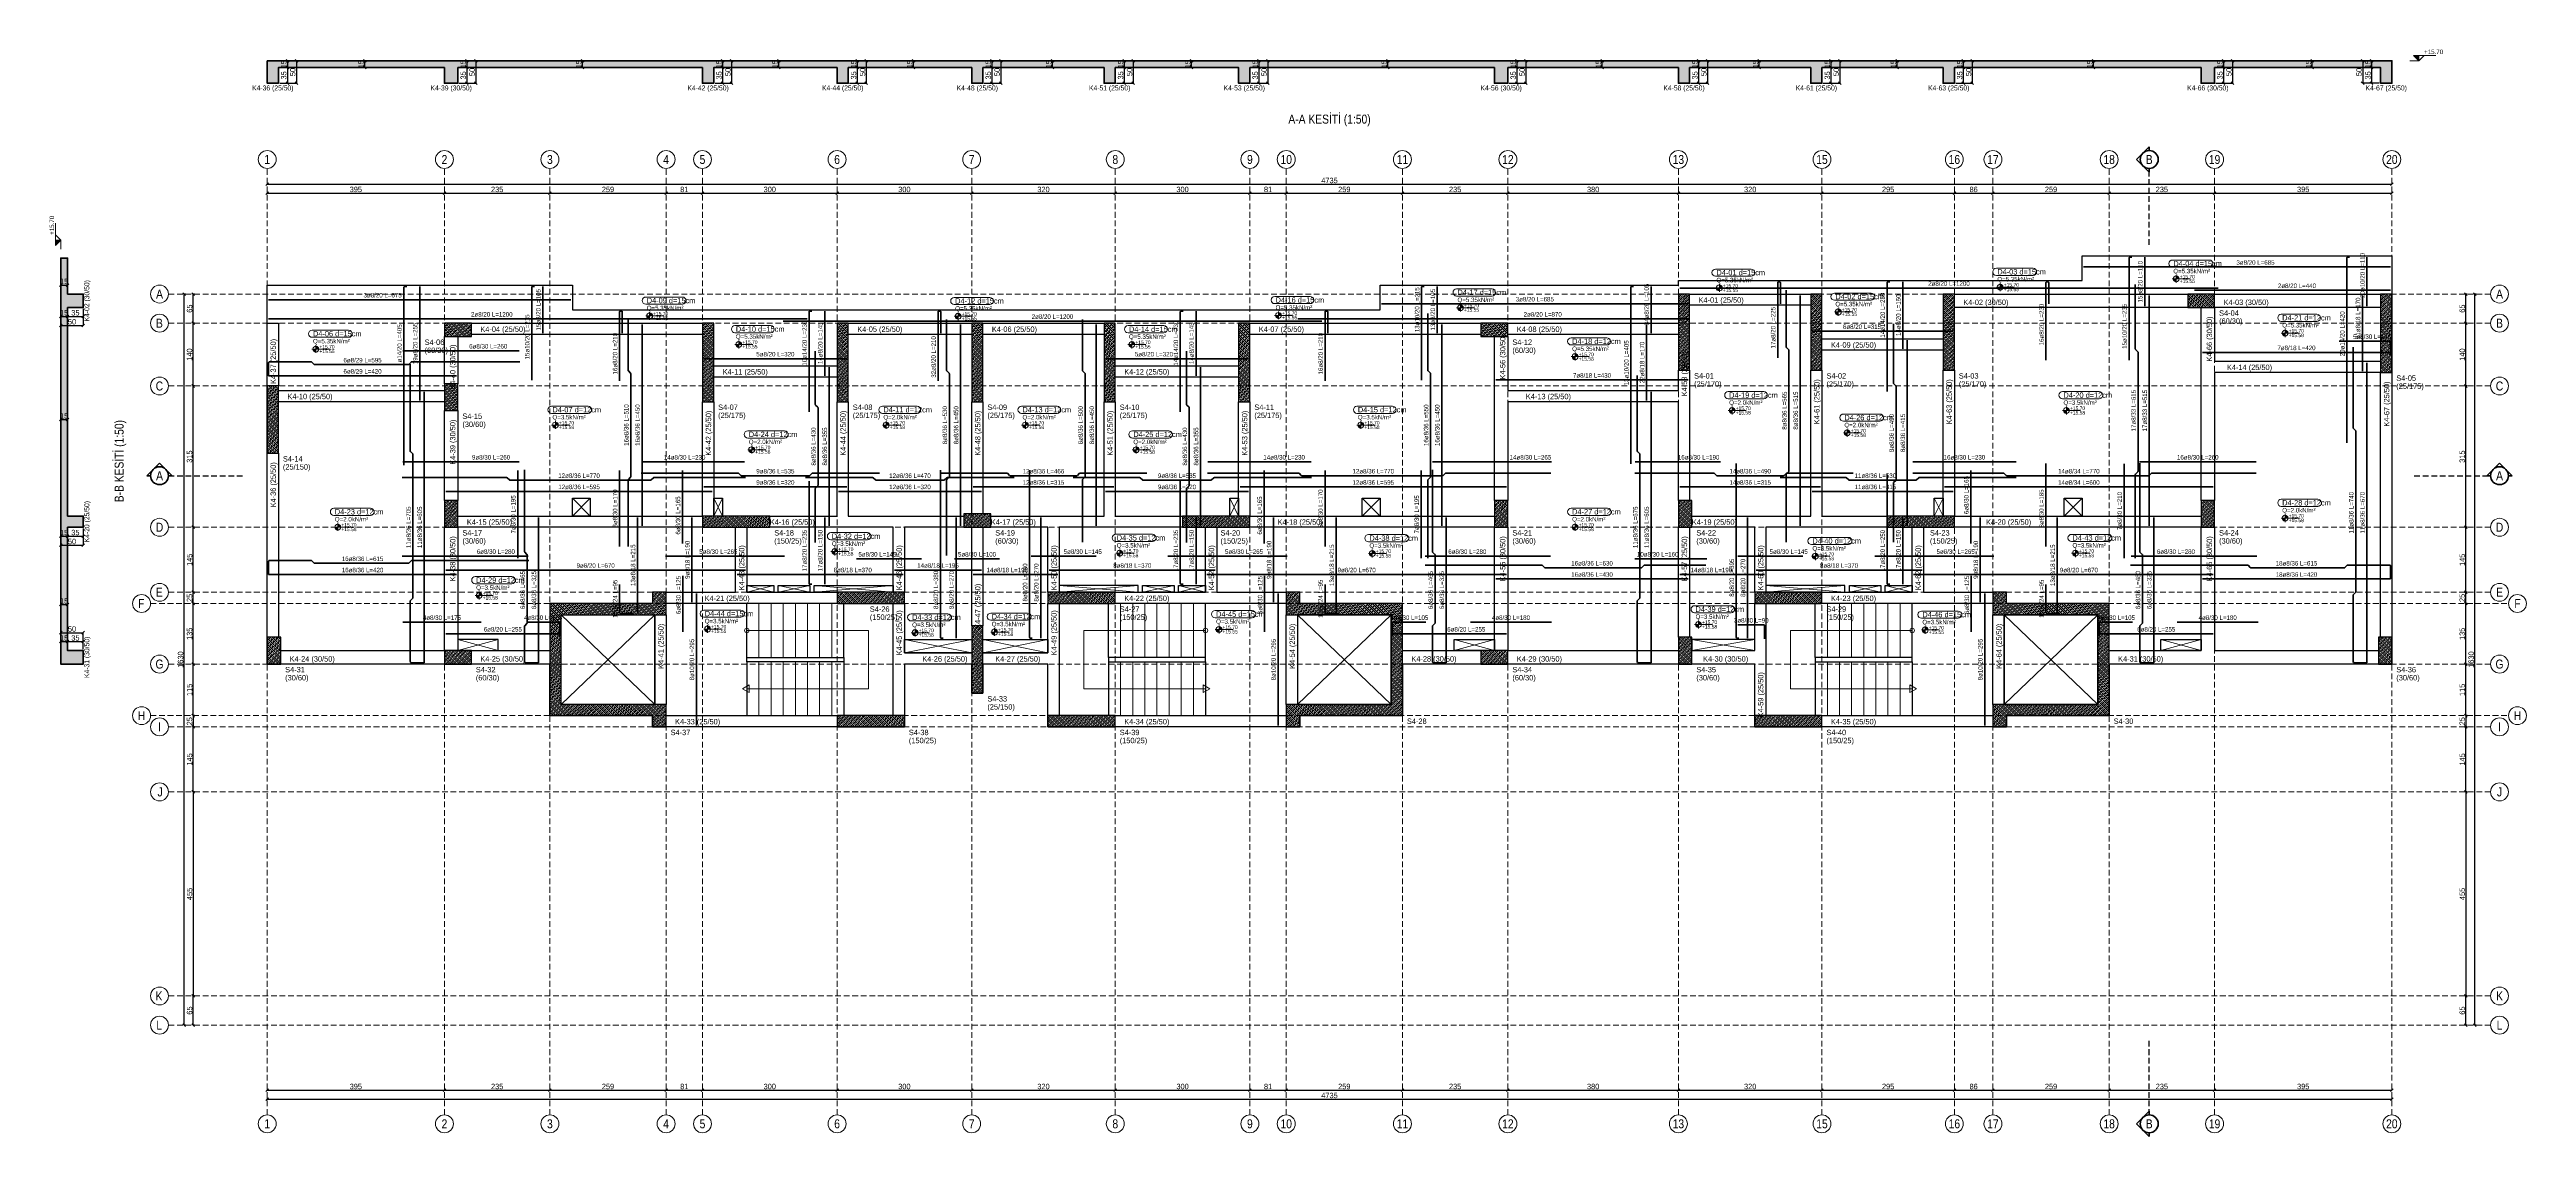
# Model space of a CAD drawing. Header units: millimetres. Extents: x 770 to 6290, y 488 to 2912.
import ezdxf
from ezdxf.enums import TextEntityAlignment as Align

# ---------------------------------------------------------------- set-up
doc = ezdxf.new("R2010")
doc.units = ezdxf.units.MM
doc.linetypes.add('DASHED', pattern=[19.05, 12.7, -6.35])
for name, color, linetype, lineweight in [('AKS BALONU (BEYKENT)', 7, 'Continuous', 20), ('AKS CIZGISI (BEYKENT)', 252, 'DASHED', 20), ('AKS OLCU (BEYKENT)', 200, 'Continuous', 20), ('AKS YAZISI (BEYKENT)', 3, 'Continuous', 20), ('CIZGI (BEYKENT)', 1, 'Continuous', 20), ('DONATI (BEYKENT)', 4, 'Continuous', 40), ('DONATI YAZISI (BEYKENT)', 3, 'Continuous', 20), ('DOSEME ISMI (BEYKENT)', 9, 'Continuous', 20), ('DOSEME PAFTA (BEYKENT)', 3, 'Continuous', 20), ('KALIP BOSLUK (BEYKENT)', 30, 'Continuous', 25), ('KAT SINIRI (BEYKENT)', 41, 'Continuous', 25), ('KESIT (BEYKENT)', 151, 'Continuous', 25), ('KESIT CIZGISI (BEYKENT)', 3, 'Continuous', 50), ('KESIT ISMI (BEYKENT)', 6, 'Continuous', 20), ('KIRIS (BEYKENT)', 2, 'Continuous', 30), ('KIRIS ISMI (BEYKENT)', 40, 'Continuous', 20), ('KOLON (BEYKENT)', 3, 'Continuous', 30), ('KOLON ISMI (BEYKENT)', 91, 'Continuous', 20), ('KOT CIZGISI (BEYKENT)', 7, 'Continuous', 20), ('KOT YAZI (BEYKENT)', 7, 'Continuous', 20), ('MERDIVEN (BEYKENT)', 5, 'Continuous', 20), ('MERDIVEN YAZI (BEYKENT)', 51, 'Continuous', 20), ('OLCU (BEYKENT)', 14, 'Continuous', 20), ('TARAMA (BEYKENT)', 252, 'Continuous', 20), ('YUK YAZISI (BEYKENT)', 140, 'Continuous', 20)]:
    doc.layers.add(name, color=color, linetype=linetype, lineweight=lineweight)
doc.styles.add('DONATI YAZISI (BEYKENT)', font='')
doc.styles.add('YAZI (BEYKENT)', font='')
doc.styles.get('DONATI YAZISI (BEYKENT)').set_extended_font_data('Bahnschrift Light Condensed')
doc.styles.get('YAZI (BEYKENT)').set_extended_font_data('Bahnschrift Light Condensed')
doc.dimstyles.new('AKS_OLCU', dxfattribs={"dimtxt": 12, "dimasz": 3, "dimexe": 0.18, "dimexo": 3, "dimgap": 2, "dimtad": 1, "dimdec": 0, "dimrnd": 0.5, "dimzin": 12, "dimdsep": 46, "dimtxsty": 'YAZI (BEYKENT)', "dimtsz": 3, "dimcen": 0.09, "dimclrt": 7, "dimadec": 0, "dimazin": 0, "dimtfac": 1, "dimtdec": 4, "dimtix": 1, "dimtmove": 0, "dimatfit": 3, "dimfxl": 1, "dimtolj": 1, "dimtzin": 0, "dimarcsym": 0})
doc.dimstyles.new('PLAN_OLCU', dxfattribs={"dimtxt": 12, "dimasz": 3, "dimexe": 0.18, "dimexo": 3, "dimgap": 2, "dimtad": 1, "dimdec": 0, "dimrnd": 0.5, "dimzin": 12, "dimdsep": 46, "dimtxsty": 'YAZI (BEYKENT)', "dimtsz": 3, "dimcen": 0.09, "dimclrt": 7, "dimadec": 0, "dimazin": 0, "dimtfac": 1, "dimtdec": 4, "dimtix": 1, "dimtmove": 0, "dimatfit": 3, "dimfxl": 1, "dimtolj": 1, "dimtzin": 0, "dimarcsym": 0})
pattern_1 = [(45, (-185309.8626, -11068.8414), (-4.49012806, 4.49012806), []), (45, (-185305.3725, -11068.8414), (-4.49012806, 4.49012806), [3.175, -1.5875])]

# ---------------------------------------------------------------- blocks, each defined once
blk = doc.blocks.new('*D242')
at = {"layer": 'DEFPOINTS', "color": 0, "transparency": 16777216}
for p in [(795.1, 2336.7), (810.1, 2336.7), (810.1, 2316.7)]:
    blk.add_point(p, dxfattribs=at)
at = {"layer": 'OLCU (BEYKENT)', "color": 0, "lineweight": -2, "transparency": 16777216}
for p, q in [((792.1, 2313.7), (798.1, 2319.7)), ((795.1, 2333.7), (795.1, 2316.6)), ((807.1, 2313.7), (813.1, 2319.7)), ((810.1, 2333.7), (810.1, 2316.6)), ((795.1, 2316.7), (810.1, 2316.7))]:
    blk.add_line(p, q, dxfattribs=at)
at = {"layer": 'OLCU (BEYKENT)', "color": 7, "lineweight": 20, "transparency": 16777216, "insert": (802.6, 2324.8), "char_height": 12, "attachment_point": 5, "style": 'YAZI (BEYKENT)'}
blk.add_mtext('\\A1;15', dxfattribs=at)
blk = doc.blocks.new('*D243')
at = {"layer": 'DEFPOINTS', "color": 0, "transparency": 16777216}
for p in [(810.1, 2336.7), (845.1, 2336.7), (845.1, 2316.7)]:
    blk.add_point(p, dxfattribs=at)
at = {"layer": 'OLCU (BEYKENT)', "color": 0, "lineweight": -2, "transparency": 16777216}
for p, q in [((807.1, 2313.7), (813.1, 2319.7)), ((810.1, 2333.7), (810.1, 2316.6)), ((842.1, 2313.7), (848.1, 2319.7)), ((845.1, 2333.7), (845.1, 2316.6)), ((810.1, 2316.7), (845.1, 2316.7))]:
    blk.add_line(p, q, dxfattribs=at)
at = {"layer": 'OLCU (BEYKENT)', "color": 7, "lineweight": 20, "transparency": 16777216, "insert": (827.6, 2324.9), "char_height": 12, "attachment_point": 5, "style": 'YAZI (BEYKENT)'}
blk.add_mtext('\\A1;35', dxfattribs=at)
blk = doc.blocks.new('*D244')
at = {"layer": 'DEFPOINTS', "color": 0, "transparency": 16777216}
for p in [(795.1, 2336.7), (845.1, 2336.7), (845.1, 2296.7)]:
    blk.add_point(p, dxfattribs=at)
at = {"layer": 'OLCU (BEYKENT)', "color": 0, "lineweight": -2, "transparency": 16777216}
for p, q in [((795.1, 2333.7), (795.1, 2296.6)), ((845.1, 2333.7), (845.1, 2296.6)), ((792.1, 2293.7), (798.1, 2299.7)), ((795.1, 2296.7), (845.1, 2296.7)), ((842.1, 2293.7), (848.1, 2299.7))]:
    blk.add_line(p, q, dxfattribs=at)
at = {"layer": 'OLCU (BEYKENT)', "color": 7, "lineweight": 20, "transparency": 16777216, "insert": (820.1, 2304.9), "char_height": 12, "attachment_point": 5, "style": 'YAZI (BEYKENT)'}
blk.add_mtext('\\A1;50', dxfattribs=at)
blk = doc.blocks.new('*D245')
at = {"layer": 'DEFPOINTS', "color": 0, "transparency": 16777216}
for p in [(795.1, 1846.7), (810.1, 1846.7), (810.1, 1826.7)]:
    blk.add_point(p, dxfattribs=at)
at = {"layer": 'OLCU (BEYKENT)', "color": 0, "lineweight": -2, "transparency": 16777216}
for p, q in [((792.1, 1823.7), (798.1, 1829.7)), ((795.1, 1843.7), (795.1, 1826.6)), ((795.1, 1826.7), (810.1, 1826.7)), ((807.1, 1823.7), (813.1, 1829.7)), ((810.1, 1843.7), (810.1, 1826.6))]:
    blk.add_line(p, q, dxfattribs=at)
at = {"layer": 'OLCU (BEYKENT)', "color": 7, "lineweight": 20, "transparency": 16777216, "insert": (802.6, 1834.8), "char_height": 12, "attachment_point": 5, "style": 'YAZI (BEYKENT)'}
blk.add_mtext('\\A1;15', dxfattribs=at)
blk = doc.blocks.new('*D246')
at = {"layer": 'DEFPOINTS', "color": 0, "transparency": 16777216}
for p in [(810.1, 1846.7), (845.1, 1846.7), (845.1, 1826.7)]:
    blk.add_point(p, dxfattribs=at)
at = {"layer": 'OLCU (BEYKENT)', "color": 0, "lineweight": -2, "transparency": 16777216}
for p, q in [((807.1, 1823.7), (813.1, 1829.7)), ((810.1, 1843.7), (810.1, 1826.6)), ((810.1, 1826.7), (845.1, 1826.7)), ((842.1, 1823.7), (848.1, 1829.7)), ((845.1, 1843.7), (845.1, 1826.6))]:
    blk.add_line(p, q, dxfattribs=at)
at = {"layer": 'OLCU (BEYKENT)', "color": 7, "lineweight": 20, "transparency": 16777216, "insert": (827.6, 1834.9), "char_height": 12, "attachment_point": 5, "style": 'YAZI (BEYKENT)'}
blk.add_mtext('\\A1;35', dxfattribs=at)
blk = doc.blocks.new('*D247')
at = {"layer": 'DEFPOINTS', "color": 0, "transparency": 16777216}
for p in [(795.1, 1846.7), (845.1, 1846.7), (845.1, 1806.7)]:
    blk.add_point(p, dxfattribs=at)
at = {"layer": 'OLCU (BEYKENT)', "color": 0, "lineweight": -2, "transparency": 16777216}
for p, q in [((795.1, 1843.7), (795.1, 1806.6)), ((845.1, 1843.7), (845.1, 1806.6)), ((792.1, 1803.7), (798.1, 1809.7)), ((795.1, 1806.7), (845.1, 1806.7)), ((842.1, 1803.7), (848.1, 1809.7))]:
    blk.add_line(p, q, dxfattribs=at)
at = {"layer": 'OLCU (BEYKENT)', "color": 7, "lineweight": 20, "transparency": 16777216, "insert": (820.1, 1814.9), "char_height": 12, "attachment_point": 5, "style": 'YAZI (BEYKENT)'}
blk.add_mtext('\\A1;50', dxfattribs=at)
blk = doc.blocks.new('*D248')
at = {"layer": 'DEFPOINTS', "color": 0, "transparency": 16777216}
for p in [(795.1, 1571.7), (810.1, 1591.7), (810.1, 1571.7)]:
    blk.add_point(p, dxfattribs=at)
at = {"layer": 'OLCU (BEYKENT)', "color": 0, "lineweight": -2, "transparency": 16777216}
for p, q in [((792.1, 1588.7), (798.1, 1594.7)), ((795.1, 1574.7), (795.1, 1591.9)), ((795.1, 1591.7), (810.1, 1591.7)), ((807.1, 1588.7), (813.1, 1594.7)), ((810.1, 1574.7), (810.1, 1591.9))]:
    blk.add_line(p, q, dxfattribs=at)
at = {"layer": 'OLCU (BEYKENT)', "color": 7, "lineweight": 20, "transparency": 16777216, "insert": (802.6, 1599.8), "char_height": 12, "attachment_point": 5, "style": 'YAZI (BEYKENT)'}
blk.add_mtext('\\A1;15', dxfattribs=at)
blk = doc.blocks.new('*D249')
at = {"layer": 'DEFPOINTS', "color": 0, "transparency": 16777216}
for p in [(810.1, 1571.7), (845.1, 1591.7), (845.1, 1571.7)]:
    blk.add_point(p, dxfattribs=at)
at = {"layer": 'OLCU (BEYKENT)', "color": 0, "lineweight": -2, "transparency": 16777216}
for p, q in [((807.1, 1588.7), (813.1, 1594.7)), ((810.1, 1574.7), (810.1, 1591.9)), ((810.1, 1591.7), (845.1, 1591.7)), ((842.1, 1588.7), (848.1, 1594.7)), ((845.1, 1574.7), (845.1, 1591.9))]:
    blk.add_line(p, q, dxfattribs=at)
at = {"layer": 'OLCU (BEYKENT)', "color": 7, "lineweight": 20, "transparency": 16777216, "insert": (827.6, 1599.9), "char_height": 12, "attachment_point": 5, "style": 'YAZI (BEYKENT)'}
blk.add_mtext('\\A1;35', dxfattribs=at)
blk = doc.blocks.new('*D250')
at = {"layer": 'DEFPOINTS', "color": 0, "transparency": 16777216}
for p in [(845.1, 1611.7), (795.1, 1571.7), (845.1, 1571.7)]:
    blk.add_point(p, dxfattribs=at)
at = {"layer": 'OLCU (BEYKENT)', "color": 0, "lineweight": -2, "transparency": 16777216}
for p, q in [((792.1, 1608.7), (798.1, 1614.7)), ((795.1, 1574.7), (795.1, 1611.9)), ((795.1, 1611.7), (845.1, 1611.7)), ((842.1, 1608.7), (848.1, 1614.7)), ((845.1, 1574.7), (845.1, 1611.9))]:
    blk.add_line(p, q, dxfattribs=at)
at = {"layer": 'OLCU (BEYKENT)', "color": 7, "lineweight": 20, "transparency": 16777216, "insert": (820.1, 1619.9), "char_height": 12, "attachment_point": 5, "style": 'YAZI (BEYKENT)'}
blk.add_mtext('\\A1;50', dxfattribs=at)
blk = doc.blocks.new('*D251')
at = {"layer": 'DEFPOINTS', "color": 0, "transparency": 16777216}
for p in [(795.1, 2106.7), (810.1, 2106.7), (810.1, 2086.7)]:
    blk.add_point(p, dxfattribs=at)
at = {"layer": 'OLCU (BEYKENT)', "color": 0, "lineweight": -2, "transparency": 16777216}
for p, q in [((795.1, 2103.7), (795.1, 2086.6)), ((810.1, 2103.7), (810.1, 2086.6)), ((792.1, 2083.7), (798.1, 2089.7)), ((795.1, 2086.7), (810.1, 2086.7)), ((807.1, 2083.7), (813.1, 2089.7))]:
    blk.add_line(p, q, dxfattribs=at)
at = {"layer": 'OLCU (BEYKENT)', "color": 7, "lineweight": 20, "transparency": 16777216, "insert": (802.6, 2094.8), "char_height": 12, "attachment_point": 5, "style": 'YAZI (BEYKENT)'}
blk.add_mtext('\\A1;15', dxfattribs=at)
blk = doc.blocks.new('*D252')
at = {"layer": 'DEFPOINTS', "color": 0, "transparency": 16777216}
for p in [(795.1, 2406.7), (810.1, 2406.7), (810.1, 2386.7)]:
    blk.add_point(p, dxfattribs=at)
at = {"layer": 'OLCU (BEYKENT)', "color": 0, "lineweight": -2, "transparency": 16777216}
for p, q in [((792.1, 2383.7), (798.1, 2389.7)), ((795.1, 2403.7), (795.1, 2386.6)), ((795.1, 2386.7), (810.1, 2386.7)), ((807.1, 2383.7), (813.1, 2389.7)), ((810.1, 2403.7), (810.1, 2386.6))]:
    blk.add_line(p, q, dxfattribs=at)
at = {"layer": 'OLCU (BEYKENT)', "color": 7, "lineweight": 20, "transparency": 16777216, "insert": (802.6, 2394.8), "char_height": 12, "attachment_point": 5, "style": 'YAZI (BEYKENT)'}
blk.add_mtext('\\A1;15', dxfattribs=at)
blk = doc.blocks.new('*D253')
at = {"layer": 'DEFPOINTS', "color": 0, "transparency": 16777216}
for p in [(795.1, 1694.2), (810.1, 1694.2), (810.1, 1674.2)]:
    blk.add_point(p, dxfattribs=at)
at = {"layer": 'OLCU (BEYKENT)', "color": 0, "lineweight": -2, "transparency": 16777216}
for p, q in [((792.1, 1671.2), (798.1, 1677.2)), ((795.1, 1691.2), (795.1, 1674.1)), ((795.1, 1674.2), (810.1, 1674.2)), ((807.1, 1671.2), (813.1, 1677.2)), ((810.1, 1691.2), (810.1, 1674.1))]:
    blk.add_line(p, q, dxfattribs=at)
at = {"layer": 'OLCU (BEYKENT)', "color": 7, "lineweight": 20, "transparency": 16777216, "insert": (802.6, 1682.3), "char_height": 12, "attachment_point": 5, "style": 'YAZI (BEYKENT)'}
blk.add_mtext('\\A1;15', dxfattribs=at)
blk = doc.blocks.new('*D180')
at = {"layer": 'AKS OLCU (BEYKENT)', "color": 0, "lineweight": -2, "transparency": 16777216}
for p, q in [((1252.1, 2608.7), (1258.1, 2614.7)), ((1255.1, 2614.7), (1255.1, 2611.9)), ((1255.1, 2611.7), (5990.1, 2611.7)), ((5987.1, 2608.7), (5993.1, 2614.7)), ((5990.1, 2614.7), (5990.1, 2611.9))]:
    blk.add_line(p, q, dxfattribs=at)
at = {"layer": 'DEFPOINTS', "color": 0, "transparency": 16777216}
for p in [(1255.1, 2611.7), (5990.1, 2611.7), (5990.1, 2611.7)]:
    blk.add_point(p, dxfattribs=at)
at = {"layer": 'AKS OLCU (BEYKENT)', "color": 7, "transparency": 16777216, "insert": (3622.6, 2619.9), "char_height": 12, "attachment_point": 5, "style": 'YAZI (BEYKENT)'}
blk.add_mtext('\\A1;4735', dxfattribs=at)
blk = doc.blocks.new('*D181')
at = {"layer": 'AKS OLCU (BEYKENT)', "color": 0, "lineweight": -2, "transparency": 16777216}
for p, q in [((1252.1, 2588.7), (1258.1, 2594.7)), ((1255.1, 2594.7), (1255.1, 2591.9)), ((1647.1, 2588.7), (1653.1, 2594.7)), ((1650.1, 2594.7), (1650.1, 2591.9)), ((1255.1, 2591.7), (1650.1, 2591.7))]:
    blk.add_line(p, q, dxfattribs=at)
at = {"layer": 'DEFPOINTS', "color": 0, "transparency": 16777216}
for p in [(1255.1, 2591.7), (1650.1, 2591.7), (1650.1, 2591.7)]:
    blk.add_point(p, dxfattribs=at)
at = {"layer": 'AKS OLCU (BEYKENT)', "color": 7, "transparency": 16777216, "insert": (1452.6, 2599.9), "char_height": 12, "attachment_point": 5, "style": 'YAZI (BEYKENT)'}
blk.add_mtext('\\A1;395', dxfattribs=at)
blk = doc.blocks.new('*D182')
at = {"layer": 'AKS OLCU (BEYKENT)', "color": 0, "lineweight": -2, "transparency": 16777216}
for p, q in [((1647.1, 2588.7), (1653.1, 2594.7)), ((1650.1, 2594.7), (1650.1, 2591.9)), ((1882.1, 2588.7), (1888.1, 2594.7)), ((1885.1, 2594.7), (1885.1, 2591.9)), ((1650.1, 2591.7), (1885.1, 2591.7))]:
    blk.add_line(p, q, dxfattribs=at)
at = {"layer": 'DEFPOINTS', "color": 0, "transparency": 16777216}
for p in [(1650.1, 2591.7), (1885.1, 2591.7), (1885.1, 2591.7)]:
    blk.add_point(p, dxfattribs=at)
at = {"layer": 'AKS OLCU (BEYKENT)', "color": 7, "transparency": 16777216, "insert": (1767.6, 2599.9), "char_height": 12, "attachment_point": 5, "style": 'YAZI (BEYKENT)'}
blk.add_mtext('\\A1;235', dxfattribs=at)
blk = doc.blocks.new('*D183')
at = {"layer": 'AKS OLCU (BEYKENT)', "color": 0, "lineweight": -2, "transparency": 16777216}
for p, q in [((2141.1, 2588.7), (2147.1, 2594.7)), ((2144.1, 2594.7), (2144.1, 2591.9)), ((2222.1, 2588.7), (2228.1, 2594.7)), ((2225.1, 2594.7), (2225.1, 2591.9)), ((2144.1, 2591.7), (2225.1, 2591.7))]:
    blk.add_line(p, q, dxfattribs=at)
at = {"layer": 'DEFPOINTS', "color": 0, "transparency": 16777216}
for p in [(2144.1, 2591.7), (2225.1, 2591.7), (2225.1, 2591.7)]:
    blk.add_point(p, dxfattribs=at)
at = {"layer": 'AKS OLCU (BEYKENT)', "color": 7, "transparency": 16777216, "insert": (2184.6, 2599.9), "char_height": 12, "attachment_point": 5, "style": 'YAZI (BEYKENT)'}
blk.add_mtext('\\A1;81', dxfattribs=at)
blk = doc.blocks.new('*D184')
at = {"layer": 'AKS OLCU (BEYKENT)', "color": 0, "lineweight": -2, "transparency": 16777216}
for p, q in [((2222.1, 2588.7), (2228.1, 2594.7)), ((2225.1, 2594.7), (2225.1, 2591.9)), ((2522.1, 2588.7), (2528.1, 2594.7)), ((2525.1, 2594.7), (2525.1, 2591.9)), ((2225.1, 2591.7), (2525.1, 2591.7))]:
    blk.add_line(p, q, dxfattribs=at)
at = {"layer": 'DEFPOINTS', "color": 0, "transparency": 16777216}
for p in [(2225.1, 2591.7), (2525.1, 2591.7), (2525.1, 2591.7)]:
    blk.add_point(p, dxfattribs=at)
at = {"layer": 'AKS OLCU (BEYKENT)', "color": 7, "transparency": 16777216, "insert": (2375.1, 2599.9), "char_height": 12, "attachment_point": 5, "style": 'YAZI (BEYKENT)'}
blk.add_mtext('\\A1;300', dxfattribs=at)
blk = doc.blocks.new('*D185')
at = {"layer": 'AKS OLCU (BEYKENT)', "color": 0, "lineweight": -2, "transparency": 16777216}
for p, q in [((2522.1, 2588.7), (2528.1, 2594.7)), ((2525.1, 2594.7), (2525.1, 2591.9)), ((2822.1, 2588.7), (2828.1, 2594.7)), ((2825.1, 2594.7), (2825.1, 2591.9)), ((2525.1, 2591.7), (2825.1, 2591.7))]:
    blk.add_line(p, q, dxfattribs=at)
at = {"layer": 'DEFPOINTS', "color": 0, "transparency": 16777216}
for p in [(2525.1, 2591.7), (2825.1, 2591.7), (2825.1, 2591.7)]:
    blk.add_point(p, dxfattribs=at)
at = {"layer": 'AKS OLCU (BEYKENT)', "color": 7, "transparency": 16777216, "insert": (2675.1, 2599.9), "char_height": 12, "attachment_point": 5, "style": 'YAZI (BEYKENT)'}
blk.add_mtext('\\A1;300', dxfattribs=at)
blk = doc.blocks.new('*D186')
at = {"layer": 'AKS OLCU (BEYKENT)', "color": 0, "lineweight": -2, "transparency": 16777216}
for p, q in [((2822.1, 2588.7), (2828.1, 2594.7)), ((2825.1, 2594.7), (2825.1, 2591.9)), ((3142.1, 2588.7), (3148.1, 2594.7)), ((3145.1, 2594.7), (3145.1, 2591.9)), ((2825.1, 2591.7), (3145.1, 2591.7))]:
    blk.add_line(p, q, dxfattribs=at)
at = {"layer": 'DEFPOINTS', "color": 0, "transparency": 16777216}
for p in [(2825.1, 2591.7), (3145.1, 2591.7), (3145.1, 2591.7)]:
    blk.add_point(p, dxfattribs=at)
at = {"layer": 'AKS OLCU (BEYKENT)', "color": 7, "transparency": 16777216, "insert": (2985.1, 2599.9), "char_height": 12, "attachment_point": 5, "style": 'YAZI (BEYKENT)'}
blk.add_mtext('\\A1;320', dxfattribs=at)
blk = doc.blocks.new('*D187')
at = {"layer": 'AKS OLCU (BEYKENT)', "color": 0, "lineweight": -2, "transparency": 16777216}
for p, q in [((3142.1, 2588.7), (3148.1, 2594.7)), ((3145.1, 2594.7), (3145.1, 2591.9)), ((3442.1, 2588.7), (3448.1, 2594.7)), ((3445.1, 2594.7), (3445.1, 2591.9)), ((3145.1, 2591.7), (3445.1, 2591.7))]:
    blk.add_line(p, q, dxfattribs=at)
at = {"layer": 'DEFPOINTS', "color": 0, "transparency": 16777216}
for p in [(3145.1, 2591.7), (3445.1, 2591.7), (3445.1, 2591.7)]:
    blk.add_point(p, dxfattribs=at)
at = {"layer": 'AKS OLCU (BEYKENT)', "color": 7, "transparency": 16777216, "insert": (3295.1, 2599.9), "char_height": 12, "attachment_point": 5, "style": 'YAZI (BEYKENT)'}
blk.add_mtext('\\A1;300', dxfattribs=at)
blk = doc.blocks.new('*D188')
at = {"layer": 'AKS OLCU (BEYKENT)', "color": 0, "lineweight": -2, "transparency": 16777216}
for p, q in [((3442.1, 2588.7), (3448.1, 2594.7)), ((3445.1, 2594.7), (3445.1, 2591.9)), ((3523.1, 2588.7), (3529.1, 2594.7)), ((3526.1, 2594.7), (3526.1, 2591.9)), ((3445.1, 2591.7), (3526.1, 2591.7))]:
    blk.add_line(p, q, dxfattribs=at)
at = {"layer": 'DEFPOINTS', "color": 0, "transparency": 16777216}
for p in [(3445.1, 2591.7), (3526.1, 2591.7), (3526.1, 2591.7)]:
    blk.add_point(p, dxfattribs=at)
at = {"layer": 'AKS OLCU (BEYKENT)', "color": 7, "transparency": 16777216, "insert": (3485.6, 2599.9), "char_height": 12, "attachment_point": 5, "style": 'YAZI (BEYKENT)'}
blk.add_mtext('\\A1;81', dxfattribs=at)
blk = doc.blocks.new('*D189')
at = {"layer": 'AKS OLCU (BEYKENT)', "color": 0, "lineweight": -2, "transparency": 16777216}
for p, q in [((3523.1, 2588.7), (3529.1, 2594.7)), ((3526.1, 2594.7), (3526.1, 2591.9)), ((3782.1, 2588.7), (3788.1, 2594.7)), ((3785.1, 2594.7), (3785.1, 2591.9)), ((3526.1, 2591.7), (3785.1, 2591.7))]:
    blk.add_line(p, q, dxfattribs=at)
at = {"layer": 'DEFPOINTS', "color": 0, "transparency": 16777216}
for p in [(3526.1, 2591.7), (3785.1, 2591.7), (3785.1, 2591.7)]:
    blk.add_point(p, dxfattribs=at)
at = {"layer": 'AKS OLCU (BEYKENT)', "color": 7, "transparency": 16777216, "insert": (3655.6, 2599.9), "char_height": 12, "attachment_point": 5, "style": 'YAZI (BEYKENT)'}
blk.add_mtext('\\A1;259', dxfattribs=at)
blk = doc.blocks.new('*D190')
at = {"layer": 'AKS OLCU (BEYKENT)', "color": 0, "lineweight": -2, "transparency": 16777216}
for p, q in [((4017.1, 2588.7), (4023.1, 2594.7)), ((4020.1, 2594.7), (4020.1, 2591.9)), ((4397.1, 2588.7), (4403.1, 2594.7)), ((4400.1, 2594.7), (4400.1, 2591.9)), ((4020.1, 2591.7), (4400.1, 2591.7))]:
    blk.add_line(p, q, dxfattribs=at)
at = {"layer": 'DEFPOINTS', "color": 0, "transparency": 16777216}
for p in [(4020.1, 2591.7), (4400.1, 2591.7), (4400.1, 2591.7)]:
    blk.add_point(p, dxfattribs=at)
at = {"layer": 'AKS OLCU (BEYKENT)', "color": 7, "transparency": 16777216, "insert": (4210.1, 2599.9), "char_height": 12, "attachment_point": 5, "style": 'YAZI (BEYKENT)'}
blk.add_mtext('\\A1;380', dxfattribs=at)
blk = doc.blocks.new('*D191')
at = {"layer": 'AKS OLCU (BEYKENT)', "color": 0, "lineweight": -2, "transparency": 16777216}
for p, q in [((4397.1, 2588.7), (4403.1, 2594.7)), ((4400.1, 2594.7), (4400.1, 2591.9)), ((4717.1, 2588.7), (4723.1, 2594.7)), ((4720.1, 2594.7), (4720.1, 2591.9)), ((4400.1, 2591.7), (4720.1, 2591.7))]:
    blk.add_line(p, q, dxfattribs=at)
at = {"layer": 'DEFPOINTS', "color": 0, "transparency": 16777216}
for p in [(4400.1, 2591.7), (4720.1, 2591.7), (4720.1, 2591.7)]:
    blk.add_point(p, dxfattribs=at)
at = {"layer": 'AKS OLCU (BEYKENT)', "color": 7, "transparency": 16777216, "insert": (4560.1, 2599.9), "char_height": 12, "attachment_point": 5, "style": 'YAZI (BEYKENT)'}
blk.add_mtext('\\A1;320', dxfattribs=at)
blk = doc.blocks.new('*D192')
at = {"layer": 'AKS OLCU (BEYKENT)', "color": 0, "lineweight": -2, "transparency": 16777216}
for p, q in [((4717.1, 2588.7), (4723.1, 2594.7)), ((4720.1, 2594.7), (4720.1, 2591.9)), ((5012.1, 2588.7), (5018.1, 2594.7)), ((5015.1, 2594.7), (5015.1, 2591.9)), ((4720.1, 2591.7), (5015.1, 2591.7))]:
    blk.add_line(p, q, dxfattribs=at)
at = {"layer": 'DEFPOINTS', "color": 0, "transparency": 16777216}
for p in [(4720.1, 2591.7), (5015.1, 2591.7), (5015.1, 2591.7)]:
    blk.add_point(p, dxfattribs=at)
at = {"layer": 'AKS OLCU (BEYKENT)', "color": 7, "transparency": 16777216, "insert": (4867.6, 2599.9), "char_height": 12, "attachment_point": 5, "style": 'YAZI (BEYKENT)'}
blk.add_mtext('\\A1;295', dxfattribs=at)
blk = doc.blocks.new('*D193')
at = {"layer": 'AKS OLCU (BEYKENT)', "color": 0, "lineweight": -2, "transparency": 16777216}
for p, q in [((5012.1, 2588.7), (5018.1, 2594.7)), ((5015.1, 2594.7), (5015.1, 2591.9)), ((5098.1, 2588.7), (5104.1, 2594.7)), ((5101.1, 2594.7), (5101.1, 2591.9)), ((5015.1, 2591.7), (5101.1, 2591.7))]:
    blk.add_line(p, q, dxfattribs=at)
at = {"layer": 'DEFPOINTS', "color": 0, "transparency": 16777216}
for p in [(5015.1, 2591.7), (5101.1, 2591.7), (5101.1, 2591.7)]:
    blk.add_point(p, dxfattribs=at)
at = {"layer": 'AKS OLCU (BEYKENT)', "color": 7, "transparency": 16777216, "insert": (5058.1, 2599.9), "char_height": 12, "attachment_point": 5, "style": 'YAZI (BEYKENT)'}
blk.add_mtext('\\A1;86', dxfattribs=at)
blk = doc.blocks.new('*D194')
at = {"layer": 'AKS OLCU (BEYKENT)', "color": 0, "lineweight": -2, "transparency": 16777216}
for p, q in [((5098.1, 2588.7), (5104.1, 2594.7)), ((5101.1, 2594.7), (5101.1, 2591.9)), ((5357.1, 2588.7), (5363.1, 2594.7)), ((5360.1, 2594.7), (5360.1, 2591.9)), ((5101.1, 2591.7), (5360.1, 2591.7))]:
    blk.add_line(p, q, dxfattribs=at)
at = {"layer": 'DEFPOINTS', "color": 0, "transparency": 16777216}
for p in [(5101.1, 2591.7), (5360.1, 2591.7), (5360.1, 2591.7)]:
    blk.add_point(p, dxfattribs=at)
at = {"layer": 'AKS OLCU (BEYKENT)', "color": 7, "transparency": 16777216, "insert": (5230.6, 2599.9), "char_height": 12, "attachment_point": 5, "style": 'YAZI (BEYKENT)'}
blk.add_mtext('\\A1;259', dxfattribs=at)
blk = doc.blocks.new('*D195')
at = {"layer": 'AKS OLCU (BEYKENT)', "color": 0, "lineweight": -2, "transparency": 16777216}
for p, q in [((5592.1, 2588.7), (5598.1, 2594.7)), ((5595.1, 2594.7), (5595.1, 2591.9)), ((5987.1, 2588.7), (5993.1, 2594.7)), ((5990.1, 2594.7), (5990.1, 2591.9)), ((5595.1, 2591.7), (5990.1, 2591.7))]:
    blk.add_line(p, q, dxfattribs=at)
at = {"layer": 'DEFPOINTS', "color": 0, "transparency": 16777216}
for p in [(5595.1, 2591.7), (5990.1, 2591.7), (5990.1, 2591.7)]:
    blk.add_point(p, dxfattribs=at)
at = {"layer": 'AKS OLCU (BEYKENT)', "color": 7, "transparency": 16777216, "insert": (5792.6, 2599.9), "char_height": 12, "attachment_point": 5, "style": 'YAZI (BEYKENT)'}
blk.add_mtext('\\A1;395', dxfattribs=at)
blk = doc.blocks.new('*D196')
at = {"layer": 'AKS OLCU (BEYKENT)', "color": 0, "lineweight": -2, "transparency": 16777216}
for p, q in [((6178.1, 2363.7), (6172.1, 2369.7)), ((6175.1, 736.7), (6175.1, 2366.7)), ((6178.1, 2366.7), (6175.3, 2366.7)), ((6178.1, 733.7), (6172.1, 739.7)), ((6178.1, 736.7), (6175.3, 736.7))]:
    blk.add_line(p, q, dxfattribs=at)
at = {"layer": 'DEFPOINTS', "color": 0, "transparency": 16777216}
for p in [(6175.1, 2366.7), (6175.1, 2366.7), (6175.1, 736.7)]:
    blk.add_point(p, dxfattribs=at)
at = {"layer": 'AKS OLCU (BEYKENT)', "color": 7, "transparency": 16777216, "insert": (6167, 1551.7), "char_height": 12, "attachment_point": 5, "rotation": 90, "style": 'YAZI (BEYKENT)'}
blk.add_mtext('\\A1;1630', dxfattribs=at)
blk = doc.blocks.new('*D197')
at = {"layer": 'AKS OLCU (BEYKENT)', "color": 0, "lineweight": -2, "transparency": 16777216}
for p, q in [((6158.1, 798.7), (6152.1, 804.7)), ((6155.1, 736.7), (6155.1, 801.7)), ((6158.1, 801.7), (6155.3, 801.7)), ((6158.1, 733.7), (6152.1, 739.7)), ((6158.1, 736.7), (6155.3, 736.7))]:
    blk.add_line(p, q, dxfattribs=at)
at = {"layer": 'DEFPOINTS', "color": 0, "transparency": 16777216}
for p in [(6155.1, 801.7), (6155.1, 801.7), (6155.1, 736.7)]:
    blk.add_point(p, dxfattribs=at)
at = {"layer": 'AKS OLCU (BEYKENT)', "color": 7, "transparency": 16777216, "insert": (6147.1, 769.2), "char_height": 12, "attachment_point": 5, "rotation": 90, "style": 'YAZI (BEYKENT)'}
blk.add_mtext('\\A1;65', dxfattribs=at)
blk = doc.blocks.new('*D198')
at = {"layer": 'AKS OLCU (BEYKENT)', "color": 0, "lineweight": -2, "transparency": 16777216}
for p, q in [((6158.1, 1398.7), (6152.1, 1404.7)), ((6155.1, 1256.7), (6155.1, 1401.7)), ((6158.1, 1401.7), (6155.3, 1401.7)), ((6158.1, 1253.7), (6152.1, 1259.7)), ((6158.1, 1256.7), (6155.3, 1256.7))]:
    blk.add_line(p, q, dxfattribs=at)
at = {"layer": 'DEFPOINTS', "color": 0, "transparency": 16777216}
for p in [(6155.1, 1401.7), (6155.1, 1401.7), (6155.1, 1256.7)]:
    blk.add_point(p, dxfattribs=at)
at = {"layer": 'AKS OLCU (BEYKENT)', "color": 7, "transparency": 16777216, "insert": (6147.1, 1329.2), "char_height": 12, "attachment_point": 5, "rotation": 90, "style": 'YAZI (BEYKENT)'}
blk.add_mtext('\\A1;145', dxfattribs=at)
blk = doc.blocks.new('*D199')
at = {"layer": 'AKS OLCU (BEYKENT)', "color": 0, "lineweight": -2, "transparency": 16777216}
for p, q in [((6158.1, 1538.7), (6152.1, 1544.7)), ((6155.1, 1426.7), (6155.1, 1541.7)), ((6158.1, 1541.7), (6155.3, 1541.7)), ((6158.1, 1423.7), (6152.1, 1429.7)), ((6158.1, 1426.7), (6155.3, 1426.7))]:
    blk.add_line(p, q, dxfattribs=at)
at = {"layer": 'DEFPOINTS', "color": 0, "transparency": 16777216}
for p in [(6155.1, 1541.7), (6155.1, 1541.7), (6155.1, 1426.7)]:
    blk.add_point(p, dxfattribs=at)
at = {"layer": 'AKS OLCU (BEYKENT)', "color": 7, "transparency": 16777216, "insert": (6147.1, 1484.2), "char_height": 12, "attachment_point": 5, "rotation": 90, "style": 'YAZI (BEYKENT)'}
blk.add_mtext('\\A1;115', dxfattribs=at)
blk = doc.blocks.new('*D200')
at = {"layer": 'AKS OLCU (BEYKENT)', "color": 0, "lineweight": -2, "transparency": 16777216}
for p, q in [((6158.1, 1673.7), (6152.1, 1679.7)), ((6155.1, 1541.7), (6155.1, 1676.7)), ((6158.1, 1676.7), (6155.3, 1676.7)), ((6158.1, 1538.7), (6152.1, 1544.7)), ((6158.1, 1541.7), (6155.3, 1541.7))]:
    blk.add_line(p, q, dxfattribs=at)
at = {"layer": 'DEFPOINTS', "color": 0, "transparency": 16777216}
for p in [(6155.1, 1676.7), (6155.1, 1676.7), (6155.1, 1541.7)]:
    blk.add_point(p, dxfattribs=at)
at = {"layer": 'AKS OLCU (BEYKENT)', "color": 7, "transparency": 16777216, "insert": (6147, 1609.2), "char_height": 12, "attachment_point": 5, "rotation": 90, "style": 'YAZI (BEYKENT)'}
blk.add_mtext('\\A1;135', dxfattribs=at)
blk = doc.blocks.new('*D201')
at = {"layer": 'AKS OLCU (BEYKENT)', "color": 0, "lineweight": -2, "transparency": 16777216}
for p, q in [((6158.1, 1843.7), (6152.1, 1849.7)), ((6155.1, 1701.7), (6155.1, 1846.7)), ((6158.1, 1846.7), (6155.3, 1846.7)), ((6158.1, 1698.7), (6152.1, 1704.7)), ((6158.1, 1701.7), (6155.3, 1701.7))]:
    blk.add_line(p, q, dxfattribs=at)
at = {"layer": 'DEFPOINTS', "color": 0, "transparency": 16777216}
for p in [(6155.1, 1846.7), (6155.1, 1846.7), (6155.1, 1701.7)]:
    blk.add_point(p, dxfattribs=at)
at = {"layer": 'AKS OLCU (BEYKENT)', "color": 7, "transparency": 16777216, "insert": (6147.1, 1774.2), "char_height": 12, "attachment_point": 5, "rotation": 90, "style": 'YAZI (BEYKENT)'}
blk.add_mtext('\\A1;145', dxfattribs=at)
blk = doc.blocks.new('*D202')
at = {"layer": 'AKS OLCU (BEYKENT)', "color": 0, "lineweight": -2, "transparency": 16777216}
for p, q in [((6158.1, 2158.7), (6152.1, 2164.7)), ((6155.1, 1846.7), (6155.1, 2161.7)), ((6158.1, 2161.7), (6155.3, 2161.7)), ((6158.1, 1843.7), (6152.1, 1849.7)), ((6158.1, 1846.7), (6155.3, 1846.7))]:
    blk.add_line(p, q, dxfattribs=at)
at = {"layer": 'DEFPOINTS', "color": 0, "transparency": 16777216}
for p in [(6155.1, 2161.7), (6155.1, 2161.7), (6155.1, 1846.7)]:
    blk.add_point(p, dxfattribs=at)
at = {"layer": 'AKS OLCU (BEYKENT)', "color": 7, "transparency": 16777216, "insert": (6147, 2004.2), "char_height": 12, "attachment_point": 5, "rotation": 90, "style": 'YAZI (BEYKENT)'}
blk.add_mtext('\\A1;315', dxfattribs=at)
blk = doc.blocks.new('*D203')
at = {"layer": 'AKS OLCU (BEYKENT)', "color": 0, "lineweight": -2, "transparency": 16777216}
for p, q in [((6158.1, 2298.7), (6152.1, 2304.7)), ((6155.1, 2161.7), (6155.1, 2301.7)), ((6158.1, 2301.7), (6155.3, 2301.7)), ((6158.1, 2158.7), (6152.1, 2164.7)), ((6158.1, 2161.7), (6155.3, 2161.7))]:
    blk.add_line(p, q, dxfattribs=at)
at = {"layer": 'DEFPOINTS', "color": 0, "transparency": 16777216}
for p in [(6155.1, 2301.7), (6155.1, 2301.7), (6155.1, 2161.7)]:
    blk.add_point(p, dxfattribs=at)
at = {"layer": 'AKS OLCU (BEYKENT)', "color": 7, "transparency": 16777216, "insert": (6147, 2231.7), "char_height": 12, "attachment_point": 5, "rotation": 90, "style": 'YAZI (BEYKENT)'}
blk.add_mtext('\\A1;140', dxfattribs=at)
blk = doc.blocks.new('*D204')
at = {"layer": 'AKS OLCU (BEYKENT)', "color": 0, "lineweight": -2, "transparency": 16777216}
for p, q in [((6158.1, 2363.7), (6152.1, 2369.7)), ((6155.1, 2301.7), (6155.1, 2366.7)), ((6158.1, 2366.7), (6155.3, 2366.7)), ((6158.1, 2298.7), (6152.1, 2304.7)), ((6158.1, 2301.7), (6155.3, 2301.7))]:
    blk.add_line(p, q, dxfattribs=at)
at = {"layer": 'DEFPOINTS', "color": 0, "transparency": 16777216}
for p in [(6155.1, 2366.7), (6155.1, 2366.7), (6155.1, 2301.7)]:
    blk.add_point(p, dxfattribs=at)
at = {"layer": 'AKS OLCU (BEYKENT)', "color": 7, "transparency": 16777216, "insert": (6147.1, 2334.2), "char_height": 12, "attachment_point": 5, "rotation": 90, "style": 'YAZI (BEYKENT)'}
blk.add_mtext('\\A1;65', dxfattribs=at)
blk = doc.blocks.new('*D205')
at = {"layer": 'AKS OLCU (BEYKENT)', "color": 0, "lineweight": -2, "transparency": 16777216}
for p, q in [((1882.1, 2588.7), (1888.1, 2594.7)), ((1885.1, 2594.7), (1885.1, 2591.9)), ((2141.1, 2588.7), (2147.1, 2594.7)), ((2144.1, 2594.7), (2144.1, 2591.9)), ((1885.1, 2591.7), (2144.1, 2591.7))]:
    blk.add_line(p, q, dxfattribs=at)
at = {"layer": 'DEFPOINTS', "color": 0, "transparency": 16777216}
for p in [(1885.1, 2591.7), (2144.1, 2591.7), (2144.1, 2591.7)]:
    blk.add_point(p, dxfattribs=at)
at = {"layer": 'AKS OLCU (BEYKENT)', "color": 7, "transparency": 16777216, "insert": (2014.6, 2599.9), "char_height": 12, "attachment_point": 5, "style": 'YAZI (BEYKENT)'}
blk.add_mtext('\\A1;259', dxfattribs=at)
blk = doc.blocks.new('*D206')
at = {"layer": 'AKS OLCU (BEYKENT)', "color": 0, "lineweight": -2, "transparency": 16777216}
for p, q in [((3782.1, 2588.7), (3788.1, 2594.7)), ((3785.1, 2594.7), (3785.1, 2591.9)), ((4017.1, 2588.7), (4023.1, 2594.7)), ((4020.1, 2594.7), (4020.1, 2591.9)), ((3785.1, 2591.7), (4020.1, 2591.7))]:
    blk.add_line(p, q, dxfattribs=at)
at = {"layer": 'DEFPOINTS', "color": 0, "transparency": 16777216}
for p in [(3785.1, 2591.7), (4020.1, 2591.7), (4020.1, 2591.7)]:
    blk.add_point(p, dxfattribs=at)
at = {"layer": 'AKS OLCU (BEYKENT)', "color": 7, "transparency": 16777216, "insert": (3902.6, 2599.9), "char_height": 12, "attachment_point": 5, "style": 'YAZI (BEYKENT)'}
blk.add_mtext('\\A1;235', dxfattribs=at)
blk = doc.blocks.new('*D207')
at = {"layer": 'AKS OLCU (BEYKENT)', "color": 0, "lineweight": -2, "transparency": 16777216}
for p, q in [((5357.1, 2588.7), (5363.1, 2594.7)), ((5360.1, 2594.7), (5360.1, 2591.9)), ((5592.1, 2588.7), (5598.1, 2594.7)), ((5595.1, 2594.7), (5595.1, 2591.9)), ((5360.1, 2591.7), (5595.1, 2591.7))]:
    blk.add_line(p, q, dxfattribs=at)
at = {"layer": 'DEFPOINTS', "color": 0, "transparency": 16777216}
for p in [(5360.1, 2591.7), (5595.1, 2591.7), (5595.1, 2591.7)]:
    blk.add_point(p, dxfattribs=at)
at = {"layer": 'AKS OLCU (BEYKENT)', "color": 7, "transparency": 16777216, "insert": (5477.6, 2599.9), "char_height": 12, "attachment_point": 5, "style": 'YAZI (BEYKENT)'}
blk.add_mtext('\\A1;235', dxfattribs=at)
blk = doc.blocks.new('*D208')
at = {"layer": 'AKS OLCU (BEYKENT)', "color": 0, "lineweight": -2, "transparency": 16777216}
for p, q in [((6158.1, 1698.7), (6152.1, 1704.7)), ((6158.1, 1673.7), (6152.1, 1679.7)), ((6152.3, 1701.7), (6154.9, 1701.7)), ((6155.1, 1676.7), (6155.1, 1701.7)), ((6158.1, 1676.7), (6155.3, 1676.7))]:
    blk.add_line(p, q, dxfattribs=at)
at = {"layer": 'DEFPOINTS', "color": 0, "transparency": 16777216}
for p in [(6155.1, 1701.7), (6155.1, 1676.7), (6155.3, 1701.7)]:
    blk.add_point(p, dxfattribs=at)
at = {"layer": 'AKS OLCU (BEYKENT)', "color": 7, "transparency": 16777216, "insert": (6147, 1689.2), "char_height": 12, "attachment_point": 5, "rotation": 90, "style": 'YAZI (BEYKENT)'}
blk.add_mtext('\\A1;25', dxfattribs=at)
blk = doc.blocks.new('*D209')
at = {"layer": 'AKS OLCU (BEYKENT)', "color": 0, "lineweight": -2, "transparency": 16777216}
for p, q in [((6158.1, 1423.7), (6152.1, 1429.7)), ((6158.1, 1398.7), (6152.1, 1404.7)), ((6152.3, 1401.7), (6154.9, 1401.7)), ((6155.1, 1426.7), (6155.1, 1401.7)), ((6158.1, 1426.7), (6155.3, 1426.7))]:
    blk.add_line(p, q, dxfattribs=at)
at = {"layer": 'DEFPOINTS', "color": 0, "transparency": 16777216}
for p in [(6155.1, 1426.7), (6155.1, 1401.7), (6155.3, 1401.7)]:
    blk.add_point(p, dxfattribs=at)
at = {"layer": 'AKS OLCU (BEYKENT)', "color": 7, "transparency": 16777216, "insert": (6147, 1414.2), "char_height": 12, "attachment_point": 5, "rotation": 90, "style": 'YAZI (BEYKENT)'}
blk.add_mtext('\\A1;25', dxfattribs=at)
blk = doc.blocks.new('*D210')
at = {"layer": 'AKS OLCU (BEYKENT)', "color": 0, "lineweight": -2, "transparency": 16777216}
for p, q in [((6158.1, 1253.7), (6152.1, 1259.7)), ((6155.1, 1256.7), (6155.1, 801.7)), ((6158.1, 1256.7), (6155.3, 1256.7)), ((6158.1, 798.7), (6152.1, 804.7)), ((6158.1, 801.7), (6155.3, 801.7))]:
    blk.add_line(p, q, dxfattribs=at)
at = {"layer": 'DEFPOINTS', "color": 0, "transparency": 16777216}
for p in [(6155.1, 1256.7), (6155.1, 801.7), (6155.1, 801.7)]:
    blk.add_point(p, dxfattribs=at)
at = {"layer": 'AKS OLCU (BEYKENT)', "color": 7, "transparency": 16777216, "insert": (6147.1, 1029.2), "char_height": 12, "attachment_point": 5, "rotation": 90, "style": 'YAZI (BEYKENT)'}
blk.add_mtext('\\A1;455', dxfattribs=at)
blk = doc.blocks.new('*D211')
at = {"layer": 'AKS OLCU (BEYKENT)', "color": 0, "lineweight": -2, "transparency": 16777216}
for p, q in [((1073.1, 2363.7), (1067.1, 2369.7)), ((1070.1, 736.7), (1070.1, 2366.7)), ((1073.1, 2366.7), (1070.3, 2366.7)), ((1073.1, 733.7), (1067.1, 739.7)), ((1073.1, 736.7), (1070.3, 736.7))]:
    blk.add_line(p, q, dxfattribs=at)
at = {"layer": 'DEFPOINTS', "color": 0, "transparency": 16777216}
for p in [(1070.1, 2366.7), (1070.1, 2366.7), (1070.1, 736.7)]:
    blk.add_point(p, dxfattribs=at)
at = {"layer": 'AKS OLCU (BEYKENT)', "color": 7, "transparency": 16777216, "insert": (1062, 1551.7), "char_height": 12, "attachment_point": 5, "rotation": 90, "style": 'YAZI (BEYKENT)'}
blk.add_mtext('\\A1;1630', dxfattribs=at)
blk = doc.blocks.new('*D212')
at = {"layer": 'AKS OLCU (BEYKENT)', "color": 0, "lineweight": -2, "transparency": 16777216}
for p, q in [((1093.1, 798.7), (1087.1, 804.7)), ((1090.1, 736.7), (1090.1, 801.7)), ((1093.1, 801.7), (1090.3, 801.7)), ((1093.1, 733.7), (1087.1, 739.7)), ((1093.1, 736.7), (1090.3, 736.7))]:
    blk.add_line(p, q, dxfattribs=at)
at = {"layer": 'DEFPOINTS', "color": 0, "transparency": 16777216}
for p in [(1090.1, 801.7), (1090.1, 801.7), (1090.1, 736.7)]:
    blk.add_point(p, dxfattribs=at)
at = {"layer": 'AKS OLCU (BEYKENT)', "color": 7, "transparency": 16777216, "insert": (1082.1, 769.2), "char_height": 12, "attachment_point": 5, "rotation": 90, "style": 'YAZI (BEYKENT)'}
blk.add_mtext('\\A1;65', dxfattribs=at)
blk = doc.blocks.new('*D213')
at = {"layer": 'AKS OLCU (BEYKENT)', "color": 0, "lineweight": -2, "transparency": 16777216}
for p, q in [((1093.1, 1398.7), (1087.1, 1404.7)), ((1090.1, 1256.7), (1090.1, 1401.7)), ((1093.1, 1401.7), (1090.3, 1401.7)), ((1093.1, 1253.7), (1087.1, 1259.7)), ((1093.1, 1256.7), (1090.3, 1256.7))]:
    blk.add_line(p, q, dxfattribs=at)
at = {"layer": 'DEFPOINTS', "color": 0, "transparency": 16777216}
for p in [(1090.1, 1401.7), (1090.1, 1401.7), (1090.1, 1256.7)]:
    blk.add_point(p, dxfattribs=at)
at = {"layer": 'AKS OLCU (BEYKENT)', "color": 7, "transparency": 16777216, "insert": (1082.1, 1329.2), "char_height": 12, "attachment_point": 5, "rotation": 90, "style": 'YAZI (BEYKENT)'}
blk.add_mtext('\\A1;145', dxfattribs=at)
blk = doc.blocks.new('*D214')
at = {"layer": 'AKS OLCU (BEYKENT)', "color": 0, "lineweight": -2, "transparency": 16777216}
for p, q in [((1093.1, 1538.7), (1087.1, 1544.7)), ((1090.1, 1426.7), (1090.1, 1541.7)), ((1093.1, 1541.7), (1090.3, 1541.7)), ((1093.1, 1423.7), (1087.1, 1429.7)), ((1093.1, 1426.7), (1090.3, 1426.7))]:
    blk.add_line(p, q, dxfattribs=at)
at = {"layer": 'DEFPOINTS', "color": 0, "transparency": 16777216}
for p in [(1090.1, 1541.7), (1090.1, 1541.7), (1090.1, 1426.7)]:
    blk.add_point(p, dxfattribs=at)
at = {"layer": 'AKS OLCU (BEYKENT)', "color": 7, "transparency": 16777216, "insert": (1082.1, 1484.2), "char_height": 12, "attachment_point": 5, "rotation": 90, "style": 'YAZI (BEYKENT)'}
blk.add_mtext('\\A1;115', dxfattribs=at)
blk = doc.blocks.new('*D215')
at = {"layer": 'AKS OLCU (BEYKENT)', "color": 0, "lineweight": -2, "transparency": 16777216}
for p, q in [((1093.1, 1673.7), (1087.1, 1679.7)), ((1090.1, 1541.7), (1090.1, 1676.7)), ((1093.1, 1676.7), (1090.3, 1676.7)), ((1093.1, 1538.7), (1087.1, 1544.7)), ((1093.1, 1541.7), (1090.3, 1541.7))]:
    blk.add_line(p, q, dxfattribs=at)
at = {"layer": 'DEFPOINTS', "color": 0, "transparency": 16777216}
for p in [(1090.1, 1676.7), (1090.1, 1676.7), (1090.1, 1541.7)]:
    blk.add_point(p, dxfattribs=at)
at = {"layer": 'AKS OLCU (BEYKENT)', "color": 7, "transparency": 16777216, "insert": (1082, 1609.2), "char_height": 12, "attachment_point": 5, "rotation": 90, "style": 'YAZI (BEYKENT)'}
blk.add_mtext('\\A1;135', dxfattribs=at)
blk = doc.blocks.new('*D216')
at = {"layer": 'AKS OLCU (BEYKENT)', "color": 0, "lineweight": -2, "transparency": 16777216}
for p, q in [((1093.1, 1843.7), (1087.1, 1849.7)), ((1090.1, 1701.7), (1090.1, 1846.7)), ((1093.1, 1846.7), (1090.3, 1846.7)), ((1093.1, 1698.7), (1087.1, 1704.7)), ((1093.1, 1701.7), (1090.3, 1701.7))]:
    blk.add_line(p, q, dxfattribs=at)
at = {"layer": 'DEFPOINTS', "color": 0, "transparency": 16777216}
for p in [(1090.1, 1846.7), (1090.1, 1846.7), (1090.1, 1701.7)]:
    blk.add_point(p, dxfattribs=at)
at = {"layer": 'AKS OLCU (BEYKENT)', "color": 7, "transparency": 16777216, "insert": (1082.1, 1774.2), "char_height": 12, "attachment_point": 5, "rotation": 90, "style": 'YAZI (BEYKENT)'}
blk.add_mtext('\\A1;145', dxfattribs=at)
blk = doc.blocks.new('*D217')
at = {"layer": 'AKS OLCU (BEYKENT)', "color": 0, "lineweight": -2, "transparency": 16777216}
for p, q in [((1093.1, 2158.7), (1087.1, 2164.7)), ((1090.1, 1846.7), (1090.1, 2161.7)), ((1093.1, 2161.7), (1090.3, 2161.7)), ((1093.1, 1843.7), (1087.1, 1849.7)), ((1093.1, 1846.7), (1090.3, 1846.7))]:
    blk.add_line(p, q, dxfattribs=at)
at = {"layer": 'DEFPOINTS', "color": 0, "transparency": 16777216}
for p in [(1090.1, 2161.7), (1090.1, 2161.7), (1090.1, 1846.7)]:
    blk.add_point(p, dxfattribs=at)
at = {"layer": 'AKS OLCU (BEYKENT)', "color": 7, "transparency": 16777216, "insert": (1082, 2004.2), "char_height": 12, "attachment_point": 5, "rotation": 90, "style": 'YAZI (BEYKENT)'}
blk.add_mtext('\\A1;315', dxfattribs=at)
blk = doc.blocks.new('*D218')
at = {"layer": 'AKS OLCU (BEYKENT)', "color": 0, "lineweight": -2, "transparency": 16777216}
for p, q in [((1093.1, 2298.7), (1087.1, 2304.7)), ((1090.1, 2161.7), (1090.1, 2301.7)), ((1093.1, 2301.7), (1090.3, 2301.7)), ((1093.1, 2158.7), (1087.1, 2164.7)), ((1093.1, 2161.7), (1090.3, 2161.7))]:
    blk.add_line(p, q, dxfattribs=at)
at = {"layer": 'DEFPOINTS', "color": 0, "transparency": 16777216}
for p in [(1090.1, 2301.7), (1090.1, 2301.7), (1090.1, 2161.7)]:
    blk.add_point(p, dxfattribs=at)
at = {"layer": 'AKS OLCU (BEYKENT)', "color": 7, "transparency": 16777216, "insert": (1082, 2231.7), "char_height": 12, "attachment_point": 5, "rotation": 90, "style": 'YAZI (BEYKENT)'}
blk.add_mtext('\\A1;140', dxfattribs=at)
blk = doc.blocks.new('*D219')
at = {"layer": 'AKS OLCU (BEYKENT)', "color": 0, "lineweight": -2, "transparency": 16777216}
for p, q in [((1093.1, 2363.7), (1087.1, 2369.7)), ((1090.1, 2301.7), (1090.1, 2366.7)), ((1093.1, 2366.7), (1090.3, 2366.7)), ((1093.1, 2298.7), (1087.1, 2304.7)), ((1093.1, 2301.7), (1090.3, 2301.7))]:
    blk.add_line(p, q, dxfattribs=at)
at = {"layer": 'DEFPOINTS', "color": 0, "transparency": 16777216}
for p in [(1090.1, 2366.7), (1090.1, 2366.7), (1090.1, 2301.7)]:
    blk.add_point(p, dxfattribs=at)
at = {"layer": 'AKS OLCU (BEYKENT)', "color": 7, "transparency": 16777216, "insert": (1082.1, 2334.2), "char_height": 12, "attachment_point": 5, "rotation": 90, "style": 'YAZI (BEYKENT)'}
blk.add_mtext('\\A1;65', dxfattribs=at)
blk = doc.blocks.new('*D220')
at = {"layer": 'AKS OLCU (BEYKENT)', "color": 0, "lineweight": -2, "transparency": 16777216}
for p, q in [((1093.1, 1698.7), (1087.1, 1704.7)), ((1093.1, 1673.7), (1087.1, 1679.7)), ((1090.1, 1676.7), (1090.1, 1701.7)), ((1092.9, 1701.7), (1090.3, 1701.7)), ((1093.1, 1676.7), (1090.3, 1676.7))]:
    blk.add_line(p, q, dxfattribs=at)
at = {"layer": 'DEFPOINTS', "color": 0, "transparency": 16777216}
for p in [(1089.9, 1701.7), (1090.1, 1701.7), (1090.1, 1676.7)]:
    blk.add_point(p, dxfattribs=at)
at = {"layer": 'AKS OLCU (BEYKENT)', "color": 7, "transparency": 16777216, "insert": (1082, 1689.2), "char_height": 12, "attachment_point": 5, "rotation": 90, "style": 'YAZI (BEYKENT)'}
blk.add_mtext('\\A1;25', dxfattribs=at)
blk = doc.blocks.new('*D221')
at = {"layer": 'AKS OLCU (BEYKENT)', "color": 0, "lineweight": -2, "transparency": 16777216}
for p, q in [((1093.1, 1423.7), (1087.1, 1429.7)), ((1093.1, 1398.7), (1087.1, 1404.7)), ((1090.1, 1426.7), (1090.1, 1401.7)), ((1093.1, 1426.7), (1090.3, 1426.7)), ((1092.9, 1401.7), (1090.3, 1401.7))]:
    blk.add_line(p, q, dxfattribs=at)
at = {"layer": 'DEFPOINTS', "color": 0, "transparency": 16777216}
for p in [(1089.9, 1401.7), (1090.1, 1426.7), (1090.1, 1401.7)]:
    blk.add_point(p, dxfattribs=at)
at = {"layer": 'AKS OLCU (BEYKENT)', "color": 7, "transparency": 16777216, "insert": (1082, 1414.2), "char_height": 12, "attachment_point": 5, "rotation": 90, "style": 'YAZI (BEYKENT)'}
blk.add_mtext('\\A1;25', dxfattribs=at)
blk = doc.blocks.new('*D222')
at = {"layer": 'AKS OLCU (BEYKENT)', "color": 0, "lineweight": -2, "transparency": 16777216}
for p, q in [((1093.1, 1253.7), (1087.1, 1259.7)), ((1090.1, 1256.7), (1090.1, 801.7)), ((1093.1, 1256.7), (1090.3, 1256.7)), ((1093.1, 798.7), (1087.1, 804.7)), ((1093.1, 801.7), (1090.3, 801.7))]:
    blk.add_line(p, q, dxfattribs=at)
at = {"layer": 'DEFPOINTS', "color": 0, "transparency": 16777216}
for p in [(1090.1, 1256.7), (1090.1, 801.7), (1090.1, 801.7)]:
    blk.add_point(p, dxfattribs=at)
at = {"layer": 'AKS OLCU (BEYKENT)', "color": 7, "transparency": 16777216, "insert": (1082.1, 1029.2), "char_height": 12, "attachment_point": 5, "rotation": 90, "style": 'YAZI (BEYKENT)'}
blk.add_mtext('\\A1;455', dxfattribs=at)
blk = doc.blocks.new('*D223')
at = {"layer": 'AKS OLCU (BEYKENT)', "color": 0, "lineweight": -2, "transparency": 16777216}
for p, q in [((1252.1, 568.7), (1258.1, 574.7)), ((1255.1, 574.7), (1255.1, 571.9)), ((1255.1, 571.7), (5990.1, 571.7)), ((5987.1, 568.7), (5993.1, 574.7)), ((5990.1, 574.7), (5990.1, 571.9))]:
    blk.add_line(p, q, dxfattribs=at)
at = {"layer": 'DEFPOINTS', "color": 0, "transparency": 16777216}
for p in [(1255.1, 571.7), (5990.1, 571.7), (5990.1, 571.7)]:
    blk.add_point(p, dxfattribs=at)
at = {"layer": 'AKS OLCU (BEYKENT)', "color": 7, "transparency": 16777216, "insert": (3622.6, 579.9), "char_height": 12, "attachment_point": 5, "style": 'YAZI (BEYKENT)'}
blk.add_mtext('\\A1;4735', dxfattribs=at)
blk = doc.blocks.new('*D224')
at = {"layer": 'AKS OLCU (BEYKENT)', "color": 0, "lineweight": -2, "transparency": 16777216}
for p, q in [((1252.1, 588.7), (1258.1, 594.7)), ((1255.1, 594.7), (1255.1, 591.9)), ((1255.1, 591.7), (1650.1, 591.7)), ((1647.1, 588.7), (1653.1, 594.7)), ((1650.1, 594.7), (1650.1, 591.9))]:
    blk.add_line(p, q, dxfattribs=at)
at = {"layer": 'DEFPOINTS', "color": 0, "transparency": 16777216}
for p in [(1255.1, 591.7), (1650.1, 591.7), (1650.1, 591.7)]:
    blk.add_point(p, dxfattribs=at)
at = {"layer": 'AKS OLCU (BEYKENT)', "color": 7, "transparency": 16777216, "insert": (1452.6, 599.9), "char_height": 12, "attachment_point": 5, "style": 'YAZI (BEYKENT)'}
blk.add_mtext('\\A1;395', dxfattribs=at)
blk = doc.blocks.new('*D225')
at = {"layer": 'AKS OLCU (BEYKENT)', "color": 0, "lineweight": -2, "transparency": 16777216}
for p, q in [((1647.1, 588.7), (1653.1, 594.7)), ((1650.1, 594.7), (1650.1, 591.9)), ((1650.1, 591.7), (1885.1, 591.7)), ((1882.1, 588.7), (1888.1, 594.7)), ((1885.1, 594.7), (1885.1, 591.9))]:
    blk.add_line(p, q, dxfattribs=at)
at = {"layer": 'DEFPOINTS', "color": 0, "transparency": 16777216}
for p in [(1650.1, 591.7), (1885.1, 591.7), (1885.1, 591.7)]:
    blk.add_point(p, dxfattribs=at)
at = {"layer": 'AKS OLCU (BEYKENT)', "color": 7, "transparency": 16777216, "insert": (1767.6, 599.9), "char_height": 12, "attachment_point": 5, "style": 'YAZI (BEYKENT)'}
blk.add_mtext('\\A1;235', dxfattribs=at)
blk = doc.blocks.new('*D226')
at = {"layer": 'AKS OLCU (BEYKENT)', "color": 0, "lineweight": -2, "transparency": 16777216}
for p, q in [((2141.1, 588.7), (2147.1, 594.7)), ((2144.1, 594.7), (2144.1, 591.9)), ((2144.1, 591.7), (2225.1, 591.7)), ((2222.1, 588.7), (2228.1, 594.7)), ((2225.1, 594.7), (2225.1, 591.9))]:
    blk.add_line(p, q, dxfattribs=at)
at = {"layer": 'DEFPOINTS', "color": 0, "transparency": 16777216}
for p in [(2144.1, 591.7), (2225.1, 591.7), (2225.1, 591.7)]:
    blk.add_point(p, dxfattribs=at)
at = {"layer": 'AKS OLCU (BEYKENT)', "color": 7, "transparency": 16777216, "insert": (2184.6, 599.9), "char_height": 12, "attachment_point": 5, "style": 'YAZI (BEYKENT)'}
blk.add_mtext('\\A1;81', dxfattribs=at)
blk = doc.blocks.new('*D227')
at = {"layer": 'AKS OLCU (BEYKENT)', "color": 0, "lineweight": -2, "transparency": 16777216}
for p, q in [((2222.1, 588.7), (2228.1, 594.7)), ((2225.1, 594.7), (2225.1, 591.9)), ((2225.1, 591.7), (2525.1, 591.7)), ((2522.1, 588.7), (2528.1, 594.7)), ((2525.1, 594.7), (2525.1, 591.9))]:
    blk.add_line(p, q, dxfattribs=at)
at = {"layer": 'DEFPOINTS', "color": 0, "transparency": 16777216}
for p in [(2225.1, 591.7), (2525.1, 591.7), (2525.1, 591.7)]:
    blk.add_point(p, dxfattribs=at)
at = {"layer": 'AKS OLCU (BEYKENT)', "color": 7, "transparency": 16777216, "insert": (2375.1, 599.9), "char_height": 12, "attachment_point": 5, "style": 'YAZI (BEYKENT)'}
blk.add_mtext('\\A1;300', dxfattribs=at)
blk = doc.blocks.new('*D228')
at = {"layer": 'AKS OLCU (BEYKENT)', "color": 0, "lineweight": -2, "transparency": 16777216}
for p, q in [((2522.1, 588.7), (2528.1, 594.7)), ((2525.1, 594.7), (2525.1, 591.9)), ((2525.1, 591.7), (2825.1, 591.7)), ((2822.1, 588.7), (2828.1, 594.7)), ((2825.1, 594.7), (2825.1, 591.9))]:
    blk.add_line(p, q, dxfattribs=at)
at = {"layer": 'DEFPOINTS', "color": 0, "transparency": 16777216}
for p in [(2525.1, 591.7), (2825.1, 591.7), (2825.1, 591.7)]:
    blk.add_point(p, dxfattribs=at)
at = {"layer": 'AKS OLCU (BEYKENT)', "color": 7, "transparency": 16777216, "insert": (2675.1, 599.9), "char_height": 12, "attachment_point": 5, "style": 'YAZI (BEYKENT)'}
blk.add_mtext('\\A1;300', dxfattribs=at)
blk = doc.blocks.new('*D229')
at = {"layer": 'AKS OLCU (BEYKENT)', "color": 0, "lineweight": -2, "transparency": 16777216}
for p, q in [((2822.1, 588.7), (2828.1, 594.7)), ((2825.1, 594.7), (2825.1, 591.9)), ((2825.1, 591.7), (3145.1, 591.7)), ((3142.1, 588.7), (3148.1, 594.7)), ((3145.1, 594.7), (3145.1, 591.9))]:
    blk.add_line(p, q, dxfattribs=at)
at = {"layer": 'DEFPOINTS', "color": 0, "transparency": 16777216}
for p in [(2825.1, 591.7), (3145.1, 591.7), (3145.1, 591.7)]:
    blk.add_point(p, dxfattribs=at)
at = {"layer": 'AKS OLCU (BEYKENT)', "color": 7, "transparency": 16777216, "insert": (2985.1, 599.9), "char_height": 12, "attachment_point": 5, "style": 'YAZI (BEYKENT)'}
blk.add_mtext('\\A1;320', dxfattribs=at)
blk = doc.blocks.new('*D230')
at = {"layer": 'AKS OLCU (BEYKENT)', "color": 0, "lineweight": -2, "transparency": 16777216}
for p, q in [((3142.1, 588.7), (3148.1, 594.7)), ((3145.1, 594.7), (3145.1, 591.9)), ((3145.1, 591.7), (3445.1, 591.7)), ((3442.1, 588.7), (3448.1, 594.7)), ((3445.1, 594.7), (3445.1, 591.9))]:
    blk.add_line(p, q, dxfattribs=at)
at = {"layer": 'DEFPOINTS', "color": 0, "transparency": 16777216}
for p in [(3145.1, 591.7), (3445.1, 591.7), (3445.1, 591.7)]:
    blk.add_point(p, dxfattribs=at)
at = {"layer": 'AKS OLCU (BEYKENT)', "color": 7, "transparency": 16777216, "insert": (3295.1, 599.9), "char_height": 12, "attachment_point": 5, "style": 'YAZI (BEYKENT)'}
blk.add_mtext('\\A1;300', dxfattribs=at)
blk = doc.blocks.new('*D231')
at = {"layer": 'AKS OLCU (BEYKENT)', "color": 0, "lineweight": -2, "transparency": 16777216}
for p, q in [((3442.1, 588.7), (3448.1, 594.7)), ((3445.1, 594.7), (3445.1, 591.9)), ((3445.1, 591.7), (3526.1, 591.7)), ((3523.1, 588.7), (3529.1, 594.7)), ((3526.1, 594.7), (3526.1, 591.9))]:
    blk.add_line(p, q, dxfattribs=at)
at = {"layer": 'DEFPOINTS', "color": 0, "transparency": 16777216}
for p in [(3445.1, 591.7), (3526.1, 591.7), (3526.1, 591.7)]:
    blk.add_point(p, dxfattribs=at)
at = {"layer": 'AKS OLCU (BEYKENT)', "color": 7, "transparency": 16777216, "insert": (3485.6, 599.9), "char_height": 12, "attachment_point": 5, "style": 'YAZI (BEYKENT)'}
blk.add_mtext('\\A1;81', dxfattribs=at)
blk = doc.blocks.new('*D232')
at = {"layer": 'AKS OLCU (BEYKENT)', "color": 0, "lineweight": -2, "transparency": 16777216}
for p, q in [((3523.1, 588.7), (3529.1, 594.7)), ((3526.1, 594.7), (3526.1, 591.9)), ((3526.1, 591.7), (3785.1, 591.7)), ((3782.1, 588.7), (3788.1, 594.7)), ((3785.1, 594.7), (3785.1, 591.9))]:
    blk.add_line(p, q, dxfattribs=at)
at = {"layer": 'DEFPOINTS', "color": 0, "transparency": 16777216}
for p in [(3526.1, 591.7), (3785.1, 591.7), (3785.1, 591.7)]:
    blk.add_point(p, dxfattribs=at)
at = {"layer": 'AKS OLCU (BEYKENT)', "color": 7, "transparency": 16777216, "insert": (3655.6, 599.9), "char_height": 12, "attachment_point": 5, "style": 'YAZI (BEYKENT)'}
blk.add_mtext('\\A1;259', dxfattribs=at)
blk = doc.blocks.new('*D233')
at = {"layer": 'AKS OLCU (BEYKENT)', "color": 0, "lineweight": -2, "transparency": 16777216}
for p, q in [((4017.1, 588.7), (4023.1, 594.7)), ((4020.1, 594.7), (4020.1, 591.9)), ((4020.1, 591.7), (4400.1, 591.7)), ((4397.1, 588.7), (4403.1, 594.7)), ((4400.1, 594.7), (4400.1, 591.9))]:
    blk.add_line(p, q, dxfattribs=at)
at = {"layer": 'DEFPOINTS', "color": 0, "transparency": 16777216}
for p in [(4020.1, 591.7), (4400.1, 591.7), (4400.1, 591.7)]:
    blk.add_point(p, dxfattribs=at)
at = {"layer": 'AKS OLCU (BEYKENT)', "color": 7, "transparency": 16777216, "insert": (4210.1, 599.9), "char_height": 12, "attachment_point": 5, "style": 'YAZI (BEYKENT)'}
blk.add_mtext('\\A1;380', dxfattribs=at)
blk = doc.blocks.new('*D234')
at = {"layer": 'AKS OLCU (BEYKENT)', "color": 0, "lineweight": -2, "transparency": 16777216}
for p, q in [((4397.1, 588.7), (4403.1, 594.7)), ((4400.1, 594.7), (4400.1, 591.9)), ((4400.1, 591.7), (4720.1, 591.7)), ((4717.1, 588.7), (4723.1, 594.7)), ((4720.1, 594.7), (4720.1, 591.9))]:
    blk.add_line(p, q, dxfattribs=at)
at = {"layer": 'DEFPOINTS', "color": 0, "transparency": 16777216}
for p in [(4400.1, 591.7), (4720.1, 591.7), (4720.1, 591.7)]:
    blk.add_point(p, dxfattribs=at)
at = {"layer": 'AKS OLCU (BEYKENT)', "color": 7, "transparency": 16777216, "insert": (4560.1, 599.9), "char_height": 12, "attachment_point": 5, "style": 'YAZI (BEYKENT)'}
blk.add_mtext('\\A1;320', dxfattribs=at)
blk = doc.blocks.new('*D235')
at = {"layer": 'AKS OLCU (BEYKENT)', "color": 0, "lineweight": -2, "transparency": 16777216}
for p, q in [((4717.1, 588.7), (4723.1, 594.7)), ((4720.1, 594.7), (4720.1, 591.9)), ((4720.1, 591.7), (5015.1, 591.7)), ((5012.1, 588.7), (5018.1, 594.7)), ((5015.1, 594.7), (5015.1, 591.9))]:
    blk.add_line(p, q, dxfattribs=at)
at = {"layer": 'DEFPOINTS', "color": 0, "transparency": 16777216}
for p in [(4720.1, 591.7), (5015.1, 591.7), (5015.1, 591.7)]:
    blk.add_point(p, dxfattribs=at)
at = {"layer": 'AKS OLCU (BEYKENT)', "color": 7, "transparency": 16777216, "insert": (4867.6, 599.9), "char_height": 12, "attachment_point": 5, "style": 'YAZI (BEYKENT)'}
blk.add_mtext('\\A1;295', dxfattribs=at)
blk = doc.blocks.new('*D236')
at = {"layer": 'AKS OLCU (BEYKENT)', "color": 0, "lineweight": -2, "transparency": 16777216}
for p, q in [((5012.1, 588.7), (5018.1, 594.7)), ((5015.1, 594.7), (5015.1, 591.9)), ((5015.1, 591.7), (5101.1, 591.7)), ((5098.1, 588.7), (5104.1, 594.7)), ((5101.1, 594.7), (5101.1, 591.9))]:
    blk.add_line(p, q, dxfattribs=at)
at = {"layer": 'DEFPOINTS', "color": 0, "transparency": 16777216}
for p in [(5015.1, 591.7), (5101.1, 591.7), (5101.1, 591.7)]:
    blk.add_point(p, dxfattribs=at)
at = {"layer": 'AKS OLCU (BEYKENT)', "color": 7, "transparency": 16777216, "insert": (5058.1, 599.9), "char_height": 12, "attachment_point": 5, "style": 'YAZI (BEYKENT)'}
blk.add_mtext('\\A1;86', dxfattribs=at)
blk = doc.blocks.new('*D237')
at = {"layer": 'AKS OLCU (BEYKENT)', "color": 0, "lineweight": -2, "transparency": 16777216}
for p, q in [((5098.1, 588.7), (5104.1, 594.7)), ((5101.1, 594.7), (5101.1, 591.9)), ((5101.1, 591.7), (5360.1, 591.7)), ((5357.1, 588.7), (5363.1, 594.7)), ((5360.1, 594.7), (5360.1, 591.9))]:
    blk.add_line(p, q, dxfattribs=at)
at = {"layer": 'DEFPOINTS', "color": 0, "transparency": 16777216}
for p in [(5101.1, 591.7), (5360.1, 591.7), (5360.1, 591.7)]:
    blk.add_point(p, dxfattribs=at)
at = {"layer": 'AKS OLCU (BEYKENT)', "color": 7, "transparency": 16777216, "insert": (5230.6, 599.9), "char_height": 12, "attachment_point": 5, "style": 'YAZI (BEYKENT)'}
blk.add_mtext('\\A1;259', dxfattribs=at)
blk = doc.blocks.new('*D238')
at = {"layer": 'AKS OLCU (BEYKENT)', "color": 0, "lineweight": -2, "transparency": 16777216}
for p, q in [((5592.1, 588.7), (5598.1, 594.7)), ((5595.1, 594.7), (5595.1, 591.9)), ((5595.1, 591.7), (5990.1, 591.7)), ((5987.1, 588.7), (5993.1, 594.7)), ((5990.1, 594.7), (5990.1, 591.9))]:
    blk.add_line(p, q, dxfattribs=at)
at = {"layer": 'DEFPOINTS', "color": 0, "transparency": 16777216}
for p in [(5595.1, 591.7), (5990.1, 591.7), (5990.1, 591.7)]:
    blk.add_point(p, dxfattribs=at)
at = {"layer": 'AKS OLCU (BEYKENT)', "color": 7, "transparency": 16777216, "insert": (5792.6, 599.9), "char_height": 12, "attachment_point": 5, "style": 'YAZI (BEYKENT)'}
blk.add_mtext('\\A1;395', dxfattribs=at)
blk = doc.blocks.new('*D239')
at = {"layer": 'AKS OLCU (BEYKENT)', "color": 0, "lineweight": -2, "transparency": 16777216}
for p, q in [((1882.1, 588.7), (1888.1, 594.7)), ((1885.1, 594.7), (1885.1, 591.9)), ((1885.1, 591.7), (2144.1, 591.7)), ((2141.1, 588.7), (2147.1, 594.7)), ((2144.1, 594.7), (2144.1, 591.9))]:
    blk.add_line(p, q, dxfattribs=at)
at = {"layer": 'DEFPOINTS', "color": 0, "transparency": 16777216}
for p in [(1885.1, 591.7), (2144.1, 591.7), (2144.1, 591.7)]:
    blk.add_point(p, dxfattribs=at)
at = {"layer": 'AKS OLCU (BEYKENT)', "color": 7, "transparency": 16777216, "insert": (2014.6, 599.9), "char_height": 12, "attachment_point": 5, "style": 'YAZI (BEYKENT)'}
blk.add_mtext('\\A1;259', dxfattribs=at)
blk = doc.blocks.new('*D240')
at = {"layer": 'AKS OLCU (BEYKENT)', "color": 0, "lineweight": -2, "transparency": 16777216}
for p, q in [((3782.1, 588.7), (3788.1, 594.7)), ((3785.1, 594.7), (3785.1, 591.9)), ((3785.1, 591.7), (4020.1, 591.7)), ((4017.1, 588.7), (4023.1, 594.7)), ((4020.1, 594.7), (4020.1, 591.9))]:
    blk.add_line(p, q, dxfattribs=at)
at = {"layer": 'DEFPOINTS', "color": 0, "transparency": 16777216}
for p in [(3785.1, 591.7), (4020.1, 591.7), (4020.1, 591.7)]:
    blk.add_point(p, dxfattribs=at)
at = {"layer": 'AKS OLCU (BEYKENT)', "color": 7, "transparency": 16777216, "insert": (3902.6, 599.9), "char_height": 12, "attachment_point": 5, "style": 'YAZI (BEYKENT)'}
blk.add_mtext('\\A1;235', dxfattribs=at)
blk = doc.blocks.new('*D241')
at = {"layer": 'AKS OLCU (BEYKENT)', "color": 0, "lineweight": -2, "transparency": 16777216}
for p, q in [((5357.1, 588.7), (5363.1, 594.7)), ((5360.1, 594.7), (5360.1, 591.9)), ((5360.1, 591.7), (5595.1, 591.7)), ((5592.1, 588.7), (5598.1, 594.7)), ((5595.1, 594.7), (5595.1, 591.9))]:
    blk.add_line(p, q, dxfattribs=at)
at = {"layer": 'DEFPOINTS', "color": 0, "transparency": 16777216}
for p in [(5360.1, 591.7), (5595.1, 591.7), (5595.1, 591.7)]:
    blk.add_point(p, dxfattribs=at)
at = {"layer": 'AKS OLCU (BEYKENT)', "color": 7, "transparency": 16777216, "insert": (5477.6, 599.9), "char_height": 12, "attachment_point": 5, "style": 'YAZI (BEYKENT)'}
blk.add_mtext('\\A1;235', dxfattribs=at)
blk = doc.blocks.new('*D129')
at = {"layer": 'DEFPOINTS', "color": 0, "transparency": 16777216}
for p in [(1280.1, 2886.7), (1280.1, 2871.7), (1300.1, 2871.7)]:
    blk.add_point(p, dxfattribs=at)
at = {"layer": 'OLCU (BEYKENT)', "color": 0, "lineweight": -2, "transparency": 16777216}
for p, q in [((1283.1, 2886.7), (1300.3, 2886.7)), ((1283.1, 2871.7), (1300.3, 2871.7)), ((1303.1, 2883.7), (1297.1, 2889.7)), ((1303.1, 2868.7), (1297.1, 2874.7)), ((1300.1, 2886.7), (1300.1, 2871.7))]:
    blk.add_line(p, q, dxfattribs=at)
at = {"layer": 'OLCU (BEYKENT)', "color": 7, "lineweight": 20, "transparency": 16777216, "insert": (1292.1, 2879.2), "char_height": 12, "attachment_point": 5, "rotation": 90, "style": 'YAZI (BEYKENT)'}
blk.add_mtext('\\A1;15', dxfattribs=at)
blk = doc.blocks.new('*D130')
at = {"layer": 'DEFPOINTS', "color": 0, "transparency": 16777216}
for p in [(1280.1, 2871.7), (1280.1, 2836.7), (1300.1, 2836.7)]:
    blk.add_point(p, dxfattribs=at)
at = {"layer": 'OLCU (BEYKENT)', "color": 0, "lineweight": -2, "transparency": 16777216}
for p, q in [((1283.1, 2871.7), (1300.3, 2871.7)), ((1303.1, 2868.7), (1297.1, 2874.7)), ((1300.1, 2871.7), (1300.1, 2836.7)), ((1283.1, 2836.7), (1300.3, 2836.7)), ((1303.1, 2833.7), (1297.1, 2839.7))]:
    blk.add_line(p, q, dxfattribs=at)
at = {"layer": 'OLCU (BEYKENT)', "color": 7, "lineweight": 20, "transparency": 16777216, "insert": (1292, 2854.2), "char_height": 12, "attachment_point": 5, "rotation": 90, "style": 'YAZI (BEYKENT)'}
blk.add_mtext('\\A1;35', dxfattribs=at)
blk = doc.blocks.new('*D131')
at = {"layer": 'DEFPOINTS', "color": 0, "transparency": 16777216}
for p in [(1280.1, 2886.7), (1280.1, 2836.7), (1320.1, 2836.7)]:
    blk.add_point(p, dxfattribs=at)
at = {"layer": 'OLCU (BEYKENT)', "color": 0, "lineweight": -2, "transparency": 16777216}
for p, q in [((1283.1, 2886.7), (1320.3, 2886.7)), ((1323.1, 2883.7), (1317.1, 2889.7)), ((1320.1, 2886.7), (1320.1, 2836.7)), ((1283.1, 2836.7), (1320.3, 2836.7)), ((1323.1, 2833.7), (1317.1, 2839.7))]:
    blk.add_line(p, q, dxfattribs=at)
at = {"layer": 'OLCU (BEYKENT)', "color": 7, "lineweight": 20, "transparency": 16777216, "insert": (1312, 2861.7), "char_height": 12, "attachment_point": 5, "rotation": 90, "style": 'YAZI (BEYKENT)'}
blk.add_mtext('\\A1;50', dxfattribs=at)
blk = doc.blocks.new('*D132')
at = {"layer": 'DEFPOINTS', "color": 0, "transparency": 16777216}
for p in [(1680.1, 2886.7), (1680.1, 2871.7), (1700.1, 2871.7)]:
    blk.add_point(p, dxfattribs=at)
at = {"layer": 'OLCU (BEYKENT)', "color": 0, "lineweight": -2, "transparency": 16777216}
for p, q in [((1683.1, 2886.7), (1700.3, 2886.7)), ((1683.1, 2871.7), (1700.3, 2871.7)), ((1703.1, 2883.7), (1697.1, 2889.7)), ((1703.1, 2868.7), (1697.1, 2874.7)), ((1700.1, 2886.7), (1700.1, 2871.7))]:
    blk.add_line(p, q, dxfattribs=at)
at = {"layer": 'OLCU (BEYKENT)', "color": 7, "lineweight": 20, "transparency": 16777216, "insert": (1692.1, 2879.2), "char_height": 12, "attachment_point": 5, "rotation": 90, "style": 'YAZI (BEYKENT)'}
blk.add_mtext('\\A1;15', dxfattribs=at)
blk = doc.blocks.new('*D133')
at = {"layer": 'DEFPOINTS', "color": 0, "transparency": 16777216}
for p in [(1680.1, 2871.7), (1680.1, 2836.7), (1700.1, 2836.7)]:
    blk.add_point(p, dxfattribs=at)
at = {"layer": 'OLCU (BEYKENT)', "color": 0, "lineweight": -2, "transparency": 16777216}
for p, q in [((1683.1, 2871.7), (1700.3, 2871.7)), ((1703.1, 2868.7), (1697.1, 2874.7)), ((1700.1, 2871.7), (1700.1, 2836.7)), ((1683.1, 2836.7), (1700.3, 2836.7)), ((1703.1, 2833.7), (1697.1, 2839.7))]:
    blk.add_line(p, q, dxfattribs=at)
at = {"layer": 'OLCU (BEYKENT)', "color": 7, "lineweight": 20, "transparency": 16777216, "insert": (1692, 2854.2), "char_height": 12, "attachment_point": 5, "rotation": 90, "style": 'YAZI (BEYKENT)'}
blk.add_mtext('\\A1;35', dxfattribs=at)
blk = doc.blocks.new('*D134')
at = {"layer": 'DEFPOINTS', "color": 0, "transparency": 16777216}
for p in [(1680.1, 2886.7), (1680.1, 2836.7), (1720.1, 2836.7)]:
    blk.add_point(p, dxfattribs=at)
at = {"layer": 'OLCU (BEYKENT)', "color": 0, "lineweight": -2, "transparency": 16777216}
for p, q in [((1683.1, 2886.7), (1720.3, 2886.7)), ((1723.1, 2883.7), (1717.1, 2889.7)), ((1720.1, 2886.7), (1720.1, 2836.7)), ((1683.1, 2836.7), (1720.3, 2836.7)), ((1723.1, 2833.7), (1717.1, 2839.7))]:
    blk.add_line(p, q, dxfattribs=at)
at = {"layer": 'OLCU (BEYKENT)', "color": 7, "lineweight": 20, "transparency": 16777216, "insert": (1712, 2861.7), "char_height": 12, "attachment_point": 5, "rotation": 90, "style": 'YAZI (BEYKENT)'}
blk.add_mtext('\\A1;50', dxfattribs=at)
blk = doc.blocks.new('*D135')
at = {"layer": 'DEFPOINTS', "color": 0, "transparency": 16777216}
for p in [(2250.1, 2886.7), (2250.1, 2871.7), (2270.1, 2871.7)]:
    blk.add_point(p, dxfattribs=at)
at = {"layer": 'OLCU (BEYKENT)', "color": 0, "lineweight": -2, "transparency": 16777216}
for p, q in [((2253.1, 2886.7), (2270.3, 2886.7)), ((2253.1, 2871.7), (2270.3, 2871.7)), ((2273.1, 2883.7), (2267.1, 2889.7)), ((2273.1, 2868.7), (2267.1, 2874.7)), ((2270.1, 2886.7), (2270.1, 2871.7))]:
    blk.add_line(p, q, dxfattribs=at)
at = {"layer": 'OLCU (BEYKENT)', "color": 7, "lineweight": 20, "transparency": 16777216, "insert": (2262.1, 2879.2), "char_height": 12, "attachment_point": 5, "rotation": 90, "style": 'YAZI (BEYKENT)'}
blk.add_mtext('\\A1;15', dxfattribs=at)
blk = doc.blocks.new('*D136')
at = {"layer": 'DEFPOINTS', "color": 0, "transparency": 16777216}
for p in [(2250.1, 2871.7), (2250.1, 2836.7), (2270.1, 2836.7)]:
    blk.add_point(p, dxfattribs=at)
at = {"layer": 'OLCU (BEYKENT)', "color": 0, "lineweight": -2, "transparency": 16777216}
for p, q in [((2253.1, 2871.7), (2270.3, 2871.7)), ((2273.1, 2868.7), (2267.1, 2874.7)), ((2270.1, 2871.7), (2270.1, 2836.7)), ((2253.1, 2836.7), (2270.3, 2836.7)), ((2273.1, 2833.7), (2267.1, 2839.7))]:
    blk.add_line(p, q, dxfattribs=at)
at = {"layer": 'OLCU (BEYKENT)', "color": 7, "lineweight": 20, "transparency": 16777216, "insert": (2262, 2854.2), "char_height": 12, "attachment_point": 5, "rotation": 90, "style": 'YAZI (BEYKENT)'}
blk.add_mtext('\\A1;35', dxfattribs=at)
blk = doc.blocks.new('*D137')
at = {"layer": 'DEFPOINTS', "color": 0, "transparency": 16777216}
for p in [(2250.1, 2886.7), (2250.1, 2836.7), (2290.1, 2836.7)]:
    blk.add_point(p, dxfattribs=at)
at = {"layer": 'OLCU (BEYKENT)', "color": 0, "lineweight": -2, "transparency": 16777216}
for p, q in [((2253.1, 2886.7), (2290.3, 2886.7)), ((2293.1, 2883.7), (2287.1, 2889.7)), ((2290.1, 2886.7), (2290.1, 2836.7)), ((2253.1, 2836.7), (2290.3, 2836.7)), ((2293.1, 2833.7), (2287.1, 2839.7))]:
    blk.add_line(p, q, dxfattribs=at)
at = {"layer": 'OLCU (BEYKENT)', "color": 7, "lineweight": 20, "transparency": 16777216, "insert": (2282, 2861.7), "char_height": 12, "attachment_point": 5, "rotation": 90, "style": 'YAZI (BEYKENT)'}
blk.add_mtext('\\A1;50', dxfattribs=at)
blk = doc.blocks.new('*D138')
at = {"layer": 'DEFPOINTS', "color": 0, "transparency": 16777216}
for p in [(2550.1, 2886.7), (2550.1, 2871.7), (2570.1, 2871.7)]:
    blk.add_point(p, dxfattribs=at)
at = {"layer": 'OLCU (BEYKENT)', "color": 0, "lineweight": -2, "transparency": 16777216}
for p, q in [((2553.1, 2886.7), (2570.3, 2886.7)), ((2553.1, 2871.7), (2570.3, 2871.7)), ((2573.1, 2883.7), (2567.1, 2889.7)), ((2573.1, 2868.7), (2567.1, 2874.7)), ((2570.1, 2886.7), (2570.1, 2871.7))]:
    blk.add_line(p, q, dxfattribs=at)
at = {"layer": 'OLCU (BEYKENT)', "color": 7, "lineweight": 20, "transparency": 16777216, "insert": (2562.1, 2879.2), "char_height": 12, "attachment_point": 5, "rotation": 90, "style": 'YAZI (BEYKENT)'}
blk.add_mtext('\\A1;15', dxfattribs=at)
blk = doc.blocks.new('*D139')
at = {"layer": 'DEFPOINTS', "color": 0, "transparency": 16777216}
for p in [(2550.1, 2871.7), (2550.1, 2836.7), (2570.1, 2836.7)]:
    blk.add_point(p, dxfattribs=at)
at = {"layer": 'OLCU (BEYKENT)', "color": 0, "lineweight": -2, "transparency": 16777216}
for p, q in [((2553.1, 2871.7), (2570.3, 2871.7)), ((2573.1, 2868.7), (2567.1, 2874.7)), ((2570.1, 2871.7), (2570.1, 2836.7)), ((2553.1, 2836.7), (2570.3, 2836.7)), ((2573.1, 2833.7), (2567.1, 2839.7))]:
    blk.add_line(p, q, dxfattribs=at)
at = {"layer": 'OLCU (BEYKENT)', "color": 7, "lineweight": 20, "transparency": 16777216, "insert": (2562, 2854.2), "char_height": 12, "attachment_point": 5, "rotation": 90, "style": 'YAZI (BEYKENT)'}
blk.add_mtext('\\A1;35', dxfattribs=at)
blk = doc.blocks.new('*D140')
at = {"layer": 'DEFPOINTS', "color": 0, "transparency": 16777216}
for p in [(2550.1, 2886.7), (2550.1, 2836.7), (2590.1, 2836.7)]:
    blk.add_point(p, dxfattribs=at)
at = {"layer": 'OLCU (BEYKENT)', "color": 0, "lineweight": -2, "transparency": 16777216}
for p, q in [((2553.1, 2886.7), (2590.3, 2886.7)), ((2593.1, 2883.7), (2587.1, 2889.7)), ((2590.1, 2886.7), (2590.1, 2836.7)), ((2553.1, 2836.7), (2590.3, 2836.7)), ((2593.1, 2833.7), (2587.1, 2839.7))]:
    blk.add_line(p, q, dxfattribs=at)
at = {"layer": 'OLCU (BEYKENT)', "color": 7, "lineweight": 20, "transparency": 16777216, "insert": (2582, 2861.7), "char_height": 12, "attachment_point": 5, "rotation": 90, "style": 'YAZI (BEYKENT)'}
blk.add_mtext('\\A1;50', dxfattribs=at)
blk = doc.blocks.new('*D141')
at = {"layer": 'DEFPOINTS', "color": 0, "transparency": 16777216}
for p in [(2850.1, 2886.7), (2850.1, 2871.7), (2870.1, 2871.7)]:
    blk.add_point(p, dxfattribs=at)
at = {"layer": 'OLCU (BEYKENT)', "color": 0, "lineweight": -2, "transparency": 16777216}
for p, q in [((2853.1, 2886.7), (2870.3, 2886.7)), ((2853.1, 2871.7), (2870.3, 2871.7)), ((2873.1, 2883.7), (2867.1, 2889.7)), ((2873.1, 2868.7), (2867.1, 2874.7)), ((2870.1, 2886.7), (2870.1, 2871.7))]:
    blk.add_line(p, q, dxfattribs=at)
at = {"layer": 'OLCU (BEYKENT)', "color": 7, "lineweight": 20, "transparency": 16777216, "insert": (2862.1, 2879.2), "char_height": 12, "attachment_point": 5, "rotation": 90, "style": 'YAZI (BEYKENT)'}
blk.add_mtext('\\A1;15', dxfattribs=at)
blk = doc.blocks.new('*D142')
at = {"layer": 'DEFPOINTS', "color": 0, "transparency": 16777216}
for p in [(2850.1, 2871.7), (2850.1, 2836.7), (2870.1, 2836.7)]:
    blk.add_point(p, dxfattribs=at)
at = {"layer": 'OLCU (BEYKENT)', "color": 0, "lineweight": -2, "transparency": 16777216}
for p, q in [((2853.1, 2871.7), (2870.3, 2871.7)), ((2873.1, 2868.7), (2867.1, 2874.7)), ((2870.1, 2871.7), (2870.1, 2836.7)), ((2853.1, 2836.7), (2870.3, 2836.7)), ((2873.1, 2833.7), (2867.1, 2839.7))]:
    blk.add_line(p, q, dxfattribs=at)
at = {"layer": 'OLCU (BEYKENT)', "color": 7, "lineweight": 20, "transparency": 16777216, "insert": (2862, 2854.2), "char_height": 12, "attachment_point": 5, "rotation": 90, "style": 'YAZI (BEYKENT)'}
blk.add_mtext('\\A1;35', dxfattribs=at)
blk = doc.blocks.new('*D143')
at = {"layer": 'DEFPOINTS', "color": 0, "transparency": 16777216}
for p in [(2850.1, 2886.7), (2850.1, 2836.7), (2890.1, 2836.7)]:
    blk.add_point(p, dxfattribs=at)
at = {"layer": 'OLCU (BEYKENT)', "color": 0, "lineweight": -2, "transparency": 16777216}
for p, q in [((2853.1, 2886.7), (2890.3, 2886.7)), ((2893.1, 2883.7), (2887.1, 2889.7)), ((2890.1, 2886.7), (2890.1, 2836.7)), ((2853.1, 2836.7), (2890.3, 2836.7)), ((2893.1, 2833.7), (2887.1, 2839.7))]:
    blk.add_line(p, q, dxfattribs=at)
at = {"layer": 'OLCU (BEYKENT)', "color": 7, "lineweight": 20, "transparency": 16777216, "insert": (2882, 2861.7), "char_height": 12, "attachment_point": 5, "rotation": 90, "style": 'YAZI (BEYKENT)'}
blk.add_mtext('\\A1;50', dxfattribs=at)
blk = doc.blocks.new('*D144')
at = {"layer": 'DEFPOINTS', "color": 0, "transparency": 16777216}
for p in [(3145.1, 2886.7), (3145.1, 2871.7), (3165.1, 2871.7)]:
    blk.add_point(p, dxfattribs=at)
at = {"layer": 'OLCU (BEYKENT)', "color": 0, "lineweight": -2, "transparency": 16777216}
for p, q in [((3148.1, 2886.7), (3165.3, 2886.7)), ((3148.1, 2871.7), (3165.3, 2871.7)), ((3168.1, 2883.7), (3162.1, 2889.7)), ((3168.1, 2868.7), (3162.1, 2874.7)), ((3165.1, 2886.7), (3165.1, 2871.7))]:
    blk.add_line(p, q, dxfattribs=at)
at = {"layer": 'OLCU (BEYKENT)', "color": 7, "lineweight": 20, "transparency": 16777216, "insert": (3157.1, 2879.2), "char_height": 12, "attachment_point": 5, "rotation": 90, "style": 'YAZI (BEYKENT)'}
blk.add_mtext('\\A1;15', dxfattribs=at)
blk = doc.blocks.new('*D145')
at = {"layer": 'DEFPOINTS', "color": 0, "transparency": 16777216}
for p in [(3145.1, 2871.7), (3145.1, 2836.7), (3165.1, 2836.7)]:
    blk.add_point(p, dxfattribs=at)
at = {"layer": 'OLCU (BEYKENT)', "color": 0, "lineweight": -2, "transparency": 16777216}
for p, q in [((3148.1, 2871.7), (3165.3, 2871.7)), ((3168.1, 2868.7), (3162.1, 2874.7)), ((3165.1, 2871.7), (3165.1, 2836.7)), ((3148.1, 2836.7), (3165.3, 2836.7)), ((3168.1, 2833.7), (3162.1, 2839.7))]:
    blk.add_line(p, q, dxfattribs=at)
at = {"layer": 'OLCU (BEYKENT)', "color": 7, "lineweight": 20, "transparency": 16777216, "insert": (3157, 2854.2), "char_height": 12, "attachment_point": 5, "rotation": 90, "style": 'YAZI (BEYKENT)'}
blk.add_mtext('\\A1;35', dxfattribs=at)
blk = doc.blocks.new('*D146')
at = {"layer": 'DEFPOINTS', "color": 0, "transparency": 16777216}
for p in [(3145.1, 2886.7), (3145.1, 2836.7), (3185.1, 2836.7)]:
    blk.add_point(p, dxfattribs=at)
at = {"layer": 'OLCU (BEYKENT)', "color": 0, "lineweight": -2, "transparency": 16777216}
for p, q in [((3148.1, 2886.7), (3185.3, 2886.7)), ((3188.1, 2883.7), (3182.1, 2889.7)), ((3185.1, 2886.7), (3185.1, 2836.7)), ((3148.1, 2836.7), (3185.3, 2836.7)), ((3188.1, 2833.7), (3182.1, 2839.7))]:
    blk.add_line(p, q, dxfattribs=at)
at = {"layer": 'OLCU (BEYKENT)', "color": 7, "lineweight": 20, "transparency": 16777216, "insert": (3177, 2861.7), "char_height": 12, "attachment_point": 5, "rotation": 90, "style": 'YAZI (BEYKENT)'}
blk.add_mtext('\\A1;50', dxfattribs=at)
blk = doc.blocks.new('*D147')
at = {"layer": 'DEFPOINTS', "color": 0, "transparency": 16777216}
for p in [(3445.1, 2886.7), (3445.1, 2871.7), (3465.1, 2871.7)]:
    blk.add_point(p, dxfattribs=at)
at = {"layer": 'OLCU (BEYKENT)', "color": 0, "lineweight": -2, "transparency": 16777216}
for p, q in [((3448.1, 2886.7), (3465.3, 2886.7)), ((3448.1, 2871.7), (3465.3, 2871.7)), ((3468.1, 2883.7), (3462.1, 2889.7)), ((3468.1, 2868.7), (3462.1, 2874.7)), ((3465.1, 2886.7), (3465.1, 2871.7))]:
    blk.add_line(p, q, dxfattribs=at)
at = {"layer": 'OLCU (BEYKENT)', "color": 7, "lineweight": 20, "transparency": 16777216, "insert": (3457.1, 2879.2), "char_height": 12, "attachment_point": 5, "rotation": 90, "style": 'YAZI (BEYKENT)'}
blk.add_mtext('\\A1;15', dxfattribs=at)
blk = doc.blocks.new('*D148')
at = {"layer": 'DEFPOINTS', "color": 0, "transparency": 16777216}
for p in [(3445.1, 2871.7), (3445.1, 2836.7), (3465.1, 2836.7)]:
    blk.add_point(p, dxfattribs=at)
at = {"layer": 'OLCU (BEYKENT)', "color": 0, "lineweight": -2, "transparency": 16777216}
for p, q in [((3448.1, 2871.7), (3465.3, 2871.7)), ((3468.1, 2868.7), (3462.1, 2874.7)), ((3465.1, 2871.7), (3465.1, 2836.7)), ((3448.1, 2836.7), (3465.3, 2836.7)), ((3468.1, 2833.7), (3462.1, 2839.7))]:
    blk.add_line(p, q, dxfattribs=at)
at = {"layer": 'OLCU (BEYKENT)', "color": 7, "lineweight": 20, "transparency": 16777216, "insert": (3457, 2854.2), "char_height": 12, "attachment_point": 5, "rotation": 90, "style": 'YAZI (BEYKENT)'}
blk.add_mtext('\\A1;35', dxfattribs=at)
blk = doc.blocks.new('*D149')
at = {"layer": 'DEFPOINTS', "color": 0, "transparency": 16777216}
for p in [(3445.1, 2886.7), (3445.1, 2836.7), (3485.1, 2836.7)]:
    blk.add_point(p, dxfattribs=at)
at = {"layer": 'OLCU (BEYKENT)', "color": 0, "lineweight": -2, "transparency": 16777216}
for p, q in [((3448.1, 2886.7), (3485.3, 2886.7)), ((3488.1, 2883.7), (3482.1, 2889.7)), ((3485.1, 2886.7), (3485.1, 2836.7)), ((3448.1, 2836.7), (3485.3, 2836.7)), ((3488.1, 2833.7), (3482.1, 2839.7))]:
    blk.add_line(p, q, dxfattribs=at)
at = {"layer": 'OLCU (BEYKENT)', "color": 7, "lineweight": 20, "transparency": 16777216, "insert": (3477, 2861.7), "char_height": 12, "attachment_point": 5, "rotation": 90, "style": 'YAZI (BEYKENT)'}
blk.add_mtext('\\A1;50', dxfattribs=at)
blk = doc.blocks.new('*D150')
at = {"layer": 'DEFPOINTS', "color": 0, "transparency": 16777216}
for p in [(4020.1, 2886.7), (4020.1, 2871.7), (4040.1, 2871.7)]:
    blk.add_point(p, dxfattribs=at)
at = {"layer": 'OLCU (BEYKENT)', "color": 0, "lineweight": -2, "transparency": 16777216}
for p, q in [((4023.1, 2886.7), (4040.3, 2886.7)), ((4023.1, 2871.7), (4040.3, 2871.7)), ((4043.1, 2883.7), (4037.1, 2889.7)), ((4043.1, 2868.7), (4037.1, 2874.7)), ((4040.1, 2886.7), (4040.1, 2871.7))]:
    blk.add_line(p, q, dxfattribs=at)
at = {"layer": 'OLCU (BEYKENT)', "color": 7, "lineweight": 20, "transparency": 16777216, "insert": (4032.1, 2879.2), "char_height": 12, "attachment_point": 5, "rotation": 90, "style": 'YAZI (BEYKENT)'}
blk.add_mtext('\\A1;15', dxfattribs=at)
blk = doc.blocks.new('*D151')
at = {"layer": 'DEFPOINTS', "color": 0, "transparency": 16777216}
for p in [(4020.1, 2871.7), (4020.1, 2836.7), (4040.1, 2836.7)]:
    blk.add_point(p, dxfattribs=at)
at = {"layer": 'OLCU (BEYKENT)', "color": 0, "lineweight": -2, "transparency": 16777216}
for p, q in [((4023.1, 2871.7), (4040.3, 2871.7)), ((4043.1, 2868.7), (4037.1, 2874.7)), ((4040.1, 2871.7), (4040.1, 2836.7)), ((4023.1, 2836.7), (4040.3, 2836.7)), ((4043.1, 2833.7), (4037.1, 2839.7))]:
    blk.add_line(p, q, dxfattribs=at)
at = {"layer": 'OLCU (BEYKENT)', "color": 7, "lineweight": 20, "transparency": 16777216, "insert": (4032, 2854.2), "char_height": 12, "attachment_point": 5, "rotation": 90, "style": 'YAZI (BEYKENT)'}
blk.add_mtext('\\A1;35', dxfattribs=at)
blk = doc.blocks.new('*D152')
at = {"layer": 'DEFPOINTS', "color": 0, "transparency": 16777216}
for p in [(4020.1, 2886.7), (4020.1, 2836.7), (4060.1, 2836.7)]:
    blk.add_point(p, dxfattribs=at)
at = {"layer": 'OLCU (BEYKENT)', "color": 0, "lineweight": -2, "transparency": 16777216}
for p, q in [((4023.1, 2886.7), (4060.3, 2886.7)), ((4063.1, 2883.7), (4057.1, 2889.7)), ((4060.1, 2886.7), (4060.1, 2836.7)), ((4023.1, 2836.7), (4060.3, 2836.7)), ((4063.1, 2833.7), (4057.1, 2839.7))]:
    blk.add_line(p, q, dxfattribs=at)
at = {"layer": 'OLCU (BEYKENT)', "color": 7, "lineweight": 20, "transparency": 16777216, "insert": (4052, 2861.7), "char_height": 12, "attachment_point": 5, "rotation": 90, "style": 'YAZI (BEYKENT)'}
blk.add_mtext('\\A1;50', dxfattribs=at)
blk = doc.blocks.new('*D153')
at = {"layer": 'DEFPOINTS', "color": 0, "transparency": 16777216}
for p in [(4425.1, 2886.7), (4425.1, 2871.7), (4445.1, 2871.7)]:
    blk.add_point(p, dxfattribs=at)
at = {"layer": 'OLCU (BEYKENT)', "color": 0, "lineweight": -2, "transparency": 16777216}
for p, q in [((4428.1, 2886.7), (4445.3, 2886.7)), ((4428.1, 2871.7), (4445.3, 2871.7)), ((4448.1, 2883.7), (4442.1, 2889.7)), ((4448.1, 2868.7), (4442.1, 2874.7)), ((4445.1, 2886.7), (4445.1, 2871.7))]:
    blk.add_line(p, q, dxfattribs=at)
at = {"layer": 'OLCU (BEYKENT)', "color": 7, "lineweight": 20, "transparency": 16777216, "insert": (4437.1, 2879.2), "char_height": 12, "attachment_point": 5, "rotation": 90, "style": 'YAZI (BEYKENT)'}
blk.add_mtext('\\A1;15', dxfattribs=at)
blk = doc.blocks.new('*D154')
at = {"layer": 'DEFPOINTS', "color": 0, "transparency": 16777216}
for p in [(4425.1, 2871.7), (4425.1, 2836.7), (4445.1, 2836.7)]:
    blk.add_point(p, dxfattribs=at)
at = {"layer": 'OLCU (BEYKENT)', "color": 0, "lineweight": -2, "transparency": 16777216}
for p, q in [((4428.1, 2871.7), (4445.3, 2871.7)), ((4448.1, 2868.7), (4442.1, 2874.7)), ((4445.1, 2871.7), (4445.1, 2836.7)), ((4428.1, 2836.7), (4445.3, 2836.7)), ((4448.1, 2833.7), (4442.1, 2839.7))]:
    blk.add_line(p, q, dxfattribs=at)
at = {"layer": 'OLCU (BEYKENT)', "color": 7, "lineweight": 20, "transparency": 16777216, "insert": (4437, 2854.2), "char_height": 12, "attachment_point": 5, "rotation": 90, "style": 'YAZI (BEYKENT)'}
blk.add_mtext('\\A1;35', dxfattribs=at)
blk = doc.blocks.new('*D155')
at = {"layer": 'DEFPOINTS', "color": 0, "transparency": 16777216}
for p in [(4425.1, 2886.7), (4425.1, 2836.7), (4465.1, 2836.7)]:
    blk.add_point(p, dxfattribs=at)
at = {"layer": 'OLCU (BEYKENT)', "color": 0, "lineweight": -2, "transparency": 16777216}
for p, q in [((4428.1, 2886.7), (4465.3, 2886.7)), ((4468.1, 2883.7), (4462.1, 2889.7)), ((4465.1, 2886.7), (4465.1, 2836.7)), ((4428.1, 2836.7), (4465.3, 2836.7)), ((4468.1, 2833.7), (4462.1, 2839.7))]:
    blk.add_line(p, q, dxfattribs=at)
at = {"layer": 'OLCU (BEYKENT)', "color": 7, "lineweight": 20, "transparency": 16777216, "insert": (4457, 2861.7), "char_height": 12, "attachment_point": 5, "rotation": 90, "style": 'YAZI (BEYKENT)'}
blk.add_mtext('\\A1;50', dxfattribs=at)
blk = doc.blocks.new('*D156')
at = {"layer": 'DEFPOINTS', "color": 0, "transparency": 16777216}
for p in [(4720.1, 2886.7), (4720.1, 2871.7), (4740.1, 2871.7)]:
    blk.add_point(p, dxfattribs=at)
at = {"layer": 'OLCU (BEYKENT)', "color": 0, "lineweight": -2, "transparency": 16777216}
for p, q in [((4723.1, 2886.7), (4740.3, 2886.7)), ((4723.1, 2871.7), (4740.3, 2871.7)), ((4743.1, 2883.7), (4737.1, 2889.7)), ((4743.1, 2868.7), (4737.1, 2874.7)), ((4740.1, 2886.7), (4740.1, 2871.7))]:
    blk.add_line(p, q, dxfattribs=at)
at = {"layer": 'OLCU (BEYKENT)', "color": 7, "lineweight": 20, "transparency": 16777216, "insert": (4732.1, 2879.2), "char_height": 12, "attachment_point": 5, "rotation": 90, "style": 'YAZI (BEYKENT)'}
blk.add_mtext('\\A1;15', dxfattribs=at)
blk = doc.blocks.new('*D157')
at = {"layer": 'DEFPOINTS', "color": 0, "transparency": 16777216}
for p in [(4720.1, 2871.7), (4720.1, 2836.7), (4740.1, 2836.7)]:
    blk.add_point(p, dxfattribs=at)
at = {"layer": 'OLCU (BEYKENT)', "color": 0, "lineweight": -2, "transparency": 16777216}
for p, q in [((4723.1, 2871.7), (4740.3, 2871.7)), ((4743.1, 2868.7), (4737.1, 2874.7)), ((4740.1, 2871.7), (4740.1, 2836.7)), ((4723.1, 2836.7), (4740.3, 2836.7)), ((4743.1, 2833.7), (4737.1, 2839.7))]:
    blk.add_line(p, q, dxfattribs=at)
at = {"layer": 'OLCU (BEYKENT)', "color": 7, "lineweight": 20, "transparency": 16777216, "insert": (4732, 2854.2), "char_height": 12, "attachment_point": 5, "rotation": 90, "style": 'YAZI (BEYKENT)'}
blk.add_mtext('\\A1;35', dxfattribs=at)
blk = doc.blocks.new('*D158')
at = {"layer": 'DEFPOINTS', "color": 0, "transparency": 16777216}
for p in [(4720.1, 2886.7), (4720.1, 2836.7), (4760.1, 2836.7)]:
    blk.add_point(p, dxfattribs=at)
at = {"layer": 'OLCU (BEYKENT)', "color": 0, "lineweight": -2, "transparency": 16777216}
for p, q in [((4723.1, 2886.7), (4760.3, 2886.7)), ((4763.1, 2883.7), (4757.1, 2889.7)), ((4760.1, 2886.7), (4760.1, 2836.7)), ((4723.1, 2836.7), (4760.3, 2836.7)), ((4763.1, 2833.7), (4757.1, 2839.7))]:
    blk.add_line(p, q, dxfattribs=at)
at = {"layer": 'OLCU (BEYKENT)', "color": 7, "lineweight": 20, "transparency": 16777216, "insert": (4752, 2861.7), "char_height": 12, "attachment_point": 5, "rotation": 90, "style": 'YAZI (BEYKENT)'}
blk.add_mtext('\\A1;50', dxfattribs=at)
blk = doc.blocks.new('*D159')
at = {"layer": 'DEFPOINTS', "color": 0, "transparency": 16777216}
for p in [(5015.1, 2886.7), (5015.1, 2871.7), (5035.1, 2871.7)]:
    blk.add_point(p, dxfattribs=at)
at = {"layer": 'OLCU (BEYKENT)', "color": 0, "lineweight": -2, "transparency": 16777216}
for p, q in [((5018.1, 2886.7), (5035.3, 2886.7)), ((5018.1, 2871.7), (5035.3, 2871.7)), ((5038.1, 2883.7), (5032.1, 2889.7)), ((5038.1, 2868.7), (5032.1, 2874.7)), ((5035.1, 2886.7), (5035.1, 2871.7))]:
    blk.add_line(p, q, dxfattribs=at)
at = {"layer": 'OLCU (BEYKENT)', "color": 7, "lineweight": 20, "transparency": 16777216, "insert": (5027.1, 2879.2), "char_height": 12, "attachment_point": 5, "rotation": 90, "style": 'YAZI (BEYKENT)'}
blk.add_mtext('\\A1;15', dxfattribs=at)
blk = doc.blocks.new('*D160')
at = {"layer": 'DEFPOINTS', "color": 0, "transparency": 16777216}
for p in [(5015.1, 2871.7), (5015.1, 2836.7), (5035.1, 2836.7)]:
    blk.add_point(p, dxfattribs=at)
at = {"layer": 'OLCU (BEYKENT)', "color": 0, "lineweight": -2, "transparency": 16777216}
for p, q in [((5018.1, 2871.7), (5035.3, 2871.7)), ((5038.1, 2868.7), (5032.1, 2874.7)), ((5035.1, 2871.7), (5035.1, 2836.7)), ((5018.1, 2836.7), (5035.3, 2836.7)), ((5038.1, 2833.7), (5032.1, 2839.7))]:
    blk.add_line(p, q, dxfattribs=at)
at = {"layer": 'OLCU (BEYKENT)', "color": 7, "lineweight": 20, "transparency": 16777216, "insert": (5027, 2854.2), "char_height": 12, "attachment_point": 5, "rotation": 90, "style": 'YAZI (BEYKENT)'}
blk.add_mtext('\\A1;35', dxfattribs=at)
blk = doc.blocks.new('*D161')
at = {"layer": 'DEFPOINTS', "color": 0, "transparency": 16777216}
for p in [(5015.1, 2886.7), (5015.1, 2836.7), (5055.1, 2836.7)]:
    blk.add_point(p, dxfattribs=at)
at = {"layer": 'OLCU (BEYKENT)', "color": 0, "lineweight": -2, "transparency": 16777216}
for p, q in [((5018.1, 2886.7), (5055.3, 2886.7)), ((5058.1, 2883.7), (5052.1, 2889.7)), ((5055.1, 2886.7), (5055.1, 2836.7)), ((5018.1, 2836.7), (5055.3, 2836.7)), ((5058.1, 2833.7), (5052.1, 2839.7))]:
    blk.add_line(p, q, dxfattribs=at)
at = {"layer": 'OLCU (BEYKENT)', "color": 7, "lineweight": 20, "transparency": 16777216, "insert": (5047, 2861.7), "char_height": 12, "attachment_point": 5, "rotation": 90, "style": 'YAZI (BEYKENT)'}
blk.add_mtext('\\A1;50', dxfattribs=at)
blk = doc.blocks.new('*D162')
at = {"layer": 'DEFPOINTS', "color": 0, "transparency": 16777216}
for p in [(5595.1, 2886.7), (5595.1, 2871.7), (5615.1, 2871.7)]:
    blk.add_point(p, dxfattribs=at)
at = {"layer": 'OLCU (BEYKENT)', "color": 0, "lineweight": -2, "transparency": 16777216}
for p, q in [((5598.1, 2886.7), (5615.3, 2886.7)), ((5598.1, 2871.7), (5615.3, 2871.7)), ((5618.1, 2883.7), (5612.1, 2889.7)), ((5618.1, 2868.7), (5612.1, 2874.7)), ((5615.1, 2886.7), (5615.1, 2871.7))]:
    blk.add_line(p, q, dxfattribs=at)
at = {"layer": 'OLCU (BEYKENT)', "color": 7, "lineweight": 20, "transparency": 16777216, "insert": (5607.1, 2879.2), "char_height": 12, "attachment_point": 5, "rotation": 90, "style": 'YAZI (BEYKENT)'}
blk.add_mtext('\\A1;15', dxfattribs=at)
blk = doc.blocks.new('*D163')
at = {"layer": 'DEFPOINTS', "color": 0, "transparency": 16777216}
for p in [(5595.1, 2871.7), (5595.1, 2836.7), (5615.1, 2836.7)]:
    blk.add_point(p, dxfattribs=at)
at = {"layer": 'OLCU (BEYKENT)', "color": 0, "lineweight": -2, "transparency": 16777216}
for p, q in [((5598.1, 2871.7), (5615.3, 2871.7)), ((5618.1, 2868.7), (5612.1, 2874.7)), ((5615.1, 2871.7), (5615.1, 2836.7)), ((5598.1, 2836.7), (5615.3, 2836.7)), ((5618.1, 2833.7), (5612.1, 2839.7))]:
    blk.add_line(p, q, dxfattribs=at)
at = {"layer": 'OLCU (BEYKENT)', "color": 7, "lineweight": 20, "transparency": 16777216, "insert": (5607, 2854.2), "char_height": 12, "attachment_point": 5, "rotation": 90, "style": 'YAZI (BEYKENT)'}
blk.add_mtext('\\A1;35', dxfattribs=at)
blk = doc.blocks.new('*D164')
at = {"layer": 'DEFPOINTS', "color": 0, "transparency": 16777216}
for p in [(5595.1, 2886.7), (5595.1, 2836.7), (5635.1, 2836.7)]:
    blk.add_point(p, dxfattribs=at)
at = {"layer": 'OLCU (BEYKENT)', "color": 0, "lineweight": -2, "transparency": 16777216}
for p, q in [((5598.1, 2886.7), (5635.3, 2886.7)), ((5638.1, 2883.7), (5632.1, 2889.7)), ((5635.1, 2886.7), (5635.1, 2836.7)), ((5598.1, 2836.7), (5635.3, 2836.7)), ((5638.1, 2833.7), (5632.1, 2839.7))]:
    blk.add_line(p, q, dxfattribs=at)
at = {"layer": 'OLCU (BEYKENT)', "color": 7, "lineweight": 20, "transparency": 16777216, "insert": (5627, 2861.7), "char_height": 12, "attachment_point": 5, "rotation": 90, "style": 'YAZI (BEYKENT)'}
blk.add_mtext('\\A1;50', dxfattribs=at)
blk = doc.blocks.new('*D165')
at = {"layer": 'DEFPOINTS', "color": 0, "transparency": 16777216}
for p in [(5945.1, 2871.7), (5965.1, 2886.7), (5965.1, 2871.7)]:
    blk.add_point(p, dxfattribs=at)
at = {"layer": 'OLCU (BEYKENT)', "color": 0, "lineweight": -2, "transparency": 16777216}
for p, q in [((5948.1, 2883.7), (5942.1, 2889.7)), ((5948.1, 2868.7), (5942.1, 2874.7)), ((5962.1, 2886.7), (5944.9, 2886.7)), ((5962.1, 2871.7), (5944.9, 2871.7)), ((5945.1, 2886.7), (5945.1, 2871.7))]:
    blk.add_line(p, q, dxfattribs=at)
at = {"layer": 'OLCU (BEYKENT)', "color": 7, "lineweight": 20, "transparency": 16777216, "insert": (5937.1, 2879.2), "char_height": 12, "attachment_point": 5, "rotation": 90, "style": 'YAZI (BEYKENT)'}
blk.add_mtext('\\A1;15', dxfattribs=at)
blk = doc.blocks.new('*D166')
at = {"layer": 'DEFPOINTS', "color": 0, "transparency": 16777216}
for p in [(5965.1, 2871.7), (5945.1, 2836.7), (5965.1, 2836.7)]:
    blk.add_point(p, dxfattribs=at)
at = {"layer": 'OLCU (BEYKENT)', "color": 0, "lineweight": -2, "transparency": 16777216}
for p, q in [((5948.1, 2868.7), (5942.1, 2874.7)), ((5962.1, 2871.7), (5944.9, 2871.7)), ((5945.1, 2871.7), (5945.1, 2836.7)), ((5948.1, 2833.7), (5942.1, 2839.7)), ((5962.1, 2836.7), (5944.9, 2836.7))]:
    blk.add_line(p, q, dxfattribs=at)
at = {"layer": 'OLCU (BEYKENT)', "color": 7, "lineweight": 20, "transparency": 16777216, "insert": (5937, 2854.2), "char_height": 12, "attachment_point": 5, "rotation": 90, "style": 'YAZI (BEYKENT)'}
blk.add_mtext('\\A1;35', dxfattribs=at)
blk = doc.blocks.new('*D167')
at = {"layer": 'DEFPOINTS', "color": 0, "transparency": 16777216}
for p in [(5965.1, 2886.7), (5925.1, 2836.7), (5965.1, 2836.7)]:
    blk.add_point(p, dxfattribs=at)
at = {"layer": 'OLCU (BEYKENT)', "color": 0, "lineweight": -2, "transparency": 16777216}
for p, q in [((5928.1, 2883.7), (5922.1, 2889.7)), ((5962.1, 2886.7), (5924.9, 2886.7)), ((5925.1, 2886.7), (5925.1, 2836.7)), ((5928.1, 2833.7), (5922.1, 2839.7)), ((5962.1, 2836.7), (5924.9, 2836.7))]:
    blk.add_line(p, q, dxfattribs=at)
at = {"layer": 'OLCU (BEYKENT)', "color": 7, "lineweight": 20, "transparency": 16777216, "insert": (5917, 2861.7), "char_height": 12, "attachment_point": 5, "rotation": 90, "style": 'YAZI (BEYKENT)'}
blk.add_mtext('\\A1;50', dxfattribs=at)
blk = doc.blocks.new('*D168')
at = {"layer": 'DEFPOINTS', "color": 0, "transparency": 16777216}
for p in [(4560.1, 2886.7), (4560.1, 2871.7), (4580.1, 2886.7)]:
    blk.add_point(p, dxfattribs=at)
at = {"layer": 'OLCU (BEYKENT)', "color": 0, "lineweight": -2, "transparency": 16777216}
for p, q in [((4563.1, 2886.7), (4580.3, 2886.7)), ((4563.1, 2871.7), (4580.3, 2871.7)), ((4583.1, 2883.7), (4577.1, 2889.7)), ((4583.1, 2868.7), (4577.1, 2874.7)), ((4580.1, 2871.7), (4580.1, 2886.7))]:
    blk.add_line(p, q, dxfattribs=at)
at = {"layer": 'OLCU (BEYKENT)', "color": 7, "lineweight": 20, "transparency": 16777216, "insert": (4572.1, 2879.2), "char_height": 12, "attachment_point": 5, "rotation": 90, "style": 'YAZI (BEYKENT)'}
blk.add_mtext('\\A1;15', dxfattribs=at)
blk = doc.blocks.new('*D169')
at = {"layer": 'DEFPOINTS', "color": 0, "transparency": 16777216}
for p in [(5305.1, 2886.7), (5305.1, 2871.7), (5325.1, 2886.7)]:
    blk.add_point(p, dxfattribs=at)
at = {"layer": 'OLCU (BEYKENT)', "color": 0, "lineweight": -2, "transparency": 16777216}
for p, q in [((5308.1, 2886.7), (5325.3, 2886.7)), ((5308.1, 2871.7), (5325.3, 2871.7)), ((5328.1, 2883.7), (5322.1, 2889.7)), ((5328.1, 2868.7), (5322.1, 2874.7)), ((5325.1, 2871.7), (5325.1, 2886.7))]:
    blk.add_line(p, q, dxfattribs=at)
at = {"layer": 'OLCU (BEYKENT)', "color": 7, "lineweight": 20, "transparency": 16777216, "insert": (5317.1, 2879.2), "char_height": 12, "attachment_point": 5, "rotation": 90, "style": 'YAZI (BEYKENT)'}
blk.add_mtext('\\A1;15', dxfattribs=at)
blk = doc.blocks.new('*D170')
at = {"layer": 'DEFPOINTS', "color": 0, "transparency": 16777216}
for p in [(1937.6, 2886.7), (1937.6, 2871.7), (1957.6, 2886.7)]:
    blk.add_point(p, dxfattribs=at)
at = {"layer": 'OLCU (BEYKENT)', "color": 0, "lineweight": -2, "transparency": 16777216}
for p, q in [((1940.6, 2886.7), (1957.8, 2886.7)), ((1940.6, 2871.7), (1957.8, 2871.7)), ((1960.6, 2883.7), (1954.6, 2889.7)), ((1960.6, 2868.7), (1954.6, 2874.7)), ((1957.6, 2871.7), (1957.6, 2886.7))]:
    blk.add_line(p, q, dxfattribs=at)
at = {"layer": 'OLCU (BEYKENT)', "color": 7, "lineweight": 20, "transparency": 16777216, "insert": (1949.6, 2879.2), "char_height": 12, "attachment_point": 5, "rotation": 90, "style": 'YAZI (BEYKENT)'}
blk.add_mtext('\\A1;15', dxfattribs=at)
blk = doc.blocks.new('*D171')
at = {"layer": 'DEFPOINTS', "color": 0, "transparency": 16777216}
for p in [(2675.1, 2886.7), (2675.1, 2871.7), (2695.1, 2886.7)]:
    blk.add_point(p, dxfattribs=at)
at = {"layer": 'OLCU (BEYKENT)', "color": 0, "lineweight": -2, "transparency": 16777216}
for p, q in [((2678.1, 2886.7), (2695.3, 2886.7)), ((2678.1, 2871.7), (2695.3, 2871.7)), ((2698.1, 2883.7), (2692.1, 2889.7)), ((2698.1, 2868.7), (2692.1, 2874.7)), ((2695.1, 2871.7), (2695.1, 2886.7))]:
    blk.add_line(p, q, dxfattribs=at)
at = {"layer": 'OLCU (BEYKENT)', "color": 7, "lineweight": 20, "transparency": 16777216, "insert": (2687.1, 2879.2), "char_height": 12, "attachment_point": 5, "rotation": 90, "style": 'YAZI (BEYKENT)'}
blk.add_mtext('\\A1;15', dxfattribs=at)
blk = doc.blocks.new('*D172')
at = {"layer": 'DEFPOINTS', "color": 0, "transparency": 16777216}
for p in [(2985.1, 2886.7), (2985.1, 2871.7), (3005.1, 2886.7)]:
    blk.add_point(p, dxfattribs=at)
at = {"layer": 'OLCU (BEYKENT)', "color": 0, "lineweight": -2, "transparency": 16777216}
for p, q in [((2988.1, 2886.7), (3005.3, 2886.7)), ((2988.1, 2871.7), (3005.3, 2871.7)), ((3008.1, 2883.7), (3002.1, 2889.7)), ((3008.1, 2868.7), (3002.1, 2874.7)), ((3005.1, 2871.7), (3005.1, 2886.7))]:
    blk.add_line(p, q, dxfattribs=at)
at = {"layer": 'OLCU (BEYKENT)', "color": 7, "lineweight": 20, "transparency": 16777216, "insert": (2997.1, 2879.2), "char_height": 12, "attachment_point": 5, "rotation": 90, "style": 'YAZI (BEYKENT)'}
blk.add_mtext('\\A1;15', dxfattribs=at)
blk = doc.blocks.new('*D173')
at = {"layer": 'DEFPOINTS', "color": 0, "transparency": 16777216}
for p in [(3732.6, 2886.7), (3732.6, 2871.7), (3752.6, 2886.7)]:
    blk.add_point(p, dxfattribs=at)
at = {"layer": 'OLCU (BEYKENT)', "color": 0, "lineweight": -2, "transparency": 16777216}
for p, q in [((3735.6, 2886.7), (3752.8, 2886.7)), ((3735.6, 2871.7), (3752.8, 2871.7)), ((3755.6, 2883.7), (3749.6, 2889.7)), ((3755.6, 2868.7), (3749.6, 2874.7)), ((3752.6, 2871.7), (3752.6, 2886.7))]:
    blk.add_line(p, q, dxfattribs=at)
at = {"layer": 'OLCU (BEYKENT)', "color": 7, "lineweight": 20, "transparency": 16777216, "insert": (3744.6, 2879.2), "char_height": 12, "attachment_point": 5, "rotation": 90, "style": 'YAZI (BEYKENT)'}
blk.add_mtext('\\A1;15', dxfattribs=at)
blk = doc.blocks.new('*D174')
at = {"layer": 'DEFPOINTS', "color": 0, "transparency": 16777216}
for p in [(2375.1, 2886.7), (2375.1, 2871.7), (2395.1, 2886.7)]:
    blk.add_point(p, dxfattribs=at)
at = {"layer": 'OLCU (BEYKENT)', "color": 0, "lineweight": -2, "transparency": 16777216}
for p, q in [((2378.1, 2886.7), (2395.3, 2886.7)), ((2378.1, 2871.7), (2395.3, 2871.7)), ((2398.1, 2883.7), (2392.1, 2889.7)), ((2398.1, 2868.7), (2392.1, 2874.7)), ((2395.1, 2871.7), (2395.1, 2886.7))]:
    blk.add_line(p, q, dxfattribs=at)
at = {"layer": 'OLCU (BEYKENT)', "color": 7, "lineweight": 20, "transparency": 16777216, "insert": (2387.1, 2879.2), "char_height": 12, "attachment_point": 5, "rotation": 90, "style": 'YAZI (BEYKENT)'}
blk.add_mtext('\\A1;15', dxfattribs=at)
blk = doc.blocks.new('*D175')
at = {"layer": 'DEFPOINTS', "color": 0, "transparency": 16777216}
for p in [(3295.1, 2886.7), (3295.1, 2871.7), (3315.1, 2886.7)]:
    blk.add_point(p, dxfattribs=at)
at = {"layer": 'OLCU (BEYKENT)', "color": 0, "lineweight": -2, "transparency": 16777216}
for p, q in [((3298.1, 2886.7), (3315.3, 2886.7)), ((3298.1, 2871.7), (3315.3, 2871.7)), ((3318.1, 2883.7), (3312.1, 2889.7)), ((3318.1, 2868.7), (3312.1, 2874.7)), ((3315.1, 2871.7), (3315.1, 2886.7))]:
    blk.add_line(p, q, dxfattribs=at)
at = {"layer": 'OLCU (BEYKENT)', "color": 7, "lineweight": 20, "transparency": 16777216, "insert": (3307.1, 2879.2), "char_height": 12, "attachment_point": 5, "rotation": 90, "style": 'YAZI (BEYKENT)'}
blk.add_mtext('\\A1;15', dxfattribs=at)
blk = doc.blocks.new('*D176')
at = {"layer": 'DEFPOINTS', "color": 0, "transparency": 16777216}
for p in [(4867.6, 2886.7), (4867.6, 2871.7), (4887.6, 2886.7)]:
    blk.add_point(p, dxfattribs=at)
at = {"layer": 'OLCU (BEYKENT)', "color": 0, "lineweight": -2, "transparency": 16777216}
for p, q in [((4870.6, 2886.7), (4887.8, 2886.7)), ((4870.6, 2871.7), (4887.8, 2871.7)), ((4890.6, 2883.7), (4884.6, 2889.7)), ((4890.6, 2868.7), (4884.6, 2874.7)), ((4887.6, 2871.7), (4887.6, 2886.7))]:
    blk.add_line(p, q, dxfattribs=at)
at = {"layer": 'OLCU (BEYKENT)', "color": 7, "lineweight": 20, "transparency": 16777216, "insert": (4879.6, 2879.2), "char_height": 12, "attachment_point": 5, "rotation": 90, "style": 'YAZI (BEYKENT)'}
blk.add_mtext('\\A1;15', dxfattribs=at)
blk = doc.blocks.new('*D177')
at = {"layer": 'DEFPOINTS', "color": 0, "transparency": 16777216}
for p in [(1452.6, 2886.7), (1452.6, 2871.7), (1472.6, 2886.7)]:
    blk.add_point(p, dxfattribs=at)
at = {"layer": 'OLCU (BEYKENT)', "color": 0, "lineweight": -2, "transparency": 16777216}
for p, q in [((1455.6, 2886.7), (1472.8, 2886.7)), ((1455.6, 2871.7), (1472.8, 2871.7)), ((1475.6, 2883.7), (1469.6, 2889.7)), ((1475.6, 2868.7), (1469.6, 2874.7)), ((1472.6, 2871.7), (1472.6, 2886.7))]:
    blk.add_line(p, q, dxfattribs=at)
at = {"layer": 'OLCU (BEYKENT)', "color": 7, "lineweight": 20, "transparency": 16777216, "insert": (1464.6, 2879.2), "char_height": 12, "attachment_point": 5, "rotation": 90, "style": 'YAZI (BEYKENT)'}
blk.add_mtext('\\A1;15', dxfattribs=at)
blk = doc.blocks.new('*D178')
at = {"layer": 'DEFPOINTS', "color": 0, "transparency": 16777216}
for p in [(4210.1, 2886.7), (4210.1, 2871.7), (4230.1, 2886.7)]:
    blk.add_point(p, dxfattribs=at)
at = {"layer": 'OLCU (BEYKENT)', "color": 0, "lineweight": -2, "transparency": 16777216}
for p, q in [((4213.1, 2886.7), (4230.3, 2886.7)), ((4213.1, 2871.7), (4230.3, 2871.7)), ((4233.1, 2883.7), (4227.1, 2889.7)), ((4233.1, 2868.7), (4227.1, 2874.7)), ((4230.1, 2871.7), (4230.1, 2886.7))]:
    blk.add_line(p, q, dxfattribs=at)
at = {"layer": 'OLCU (BEYKENT)', "color": 7, "lineweight": 20, "transparency": 16777216, "insert": (4222.1, 2879.2), "char_height": 12, "attachment_point": 5, "rotation": 90, "style": 'YAZI (BEYKENT)'}
blk.add_mtext('\\A1;15', dxfattribs=at)
blk = doc.blocks.new('*D179')
at = {"layer": 'DEFPOINTS', "color": 0, "transparency": 16777216}
for p in [(5792.6, 2886.7), (5792.6, 2871.7), (5812.6, 2886.7)]:
    blk.add_point(p, dxfattribs=at)
at = {"layer": 'OLCU (BEYKENT)', "color": 0, "lineweight": -2, "transparency": 16777216}
for p, q in [((5795.6, 2886.7), (5812.8, 2886.7)), ((5795.6, 2871.7), (5812.8, 2871.7)), ((5815.6, 2883.7), (5809.6, 2889.7)), ((5815.6, 2868.7), (5809.6, 2874.7)), ((5812.6, 2871.7), (5812.6, 2886.7))]:
    blk.add_line(p, q, dxfattribs=at)
at = {"layer": 'OLCU (BEYKENT)', "color": 7, "lineweight": 20, "transparency": 16777216, "insert": (5804.6, 2879.2), "char_height": 12, "attachment_point": 5, "rotation": 90, "style": 'YAZI (BEYKENT)'}
blk.add_mtext('\\A1;15', dxfattribs=at)

msp = doc.modelspace()

# ---------------------------------------------------------------- hatches: boundary and pattern name
at = {"layer": 'KOT CIZGISI (BEYKENT)'}
for points in [[(6050.1, 2886.7), (6038.1, 2898.7), (6050.1, 2898.7)], [(795.1, 2486.7), (783.1, 2474.7), (783.1, 2486.7)]]:
    msp.add_hatch(color=250, dxfattribs=at).paths.add_polyline_path(points)
at = {"layer": 'KOT CIZGISI (BEYKENT)', "true_color": 0x000000}
h = msp.add_hatch(color=18, dxfattribs=at)
h.dxf.hatch_style = 1
h.paths.add_polyline_path([(4491.4, 2380.3), (4484.9, 2380.3, 0.414214), (4491.4, 2373.7)])
h = msp.add_hatch(color=18, dxfattribs=at)
h.dxf.hatch_style = 1
h.paths.add_polyline_path([(4491.4, 2386.8), (4491.4, 2380.3), (4498, 2380.3, 0.414214)])
h = msp.add_hatch(color=18, dxfattribs=at)
h.dxf.hatch_style = 1
h.paths.add_polyline_path([(5117.3, 2382.1), (5110.8, 2382.1, 0.414214), (5117.3, 2375.5)])
h = msp.add_hatch(color=18, dxfattribs=at)
h.dxf.hatch_style = 1
h.paths.add_polyline_path([(5117.3, 2388.6), (5117.3, 2382.1), (5123.9, 2382.1, 0.414214)])
h = msp.add_hatch(color=18, dxfattribs=at)
h.dxf.hatch_style = 1
h.paths.add_polyline_path([(5509.6, 2400.4), (5503.1, 2400.4, 0.414214), (5509.6, 2393.8)])
h = msp.add_hatch(color=18, dxfattribs=at)
h.dxf.hatch_style = 1
h.paths.add_polyline_path([(5509.6, 2406.9), (5509.6, 2400.4), (5516.2, 2400.4, 0.414214)])
h = msp.add_hatch(color=18, dxfattribs=at)
h.dxf.hatch_style = 1
h.paths.add_polyline_path([(2107.4, 2324.5), (2107.4, 2318), (2114, 2318, 0.414214)])
h = msp.add_hatch(color=18, dxfattribs=at)
h.dxf.hatch_style = 1
h.paths.add_polyline_path([(2794.8, 2323.6), (2794.8, 2317.1), (2801.4, 2317.1, 0.414214)])
h = msp.add_hatch(color=18, dxfattribs=at)
h.dxf.hatch_style = 1
h.paths.add_polyline_path([(3508.9, 2319.1), (3502.4, 2319.1, 0.414214), (3508.9, 2312.6)])
h = msp.add_hatch(color=18, dxfattribs=at)
h.dxf.hatch_style = 1
h.paths.add_polyline_path([(3508.9, 2325.7), (3508.9, 2319.1), (3515.4, 2319.1, 0.414214)])
h = msp.add_hatch(color=18, dxfattribs=at)
h.dxf.hatch_style = 1
h.paths.add_polyline_path([(3914.3, 2336.1), (3907.8, 2336.1, 0.414214), (3914.3, 2329.6)])
h = msp.add_hatch(color=18, dxfattribs=at)
h.dxf.hatch_style = 1
h.paths.add_polyline_path([(3914.3, 2342.7), (3914.3, 2336.1), (3920.8, 2336.1, 0.414214)])
h = msp.add_hatch(color=18, dxfattribs=at)
h.dxf.hatch_style = 1
h.paths.add_polyline_path([(4756.5, 2326.7), (4749.9, 2326.7, 0.414214), (4756.5, 2320.2)])
h = msp.add_hatch(color=18, dxfattribs=at)
h.dxf.hatch_style = 1
h.paths.add_polyline_path([(4756.5, 2333.2), (4756.5, 2326.7), (4763, 2326.7, 0.414214)])
h = msp.add_hatch(color=18, dxfattribs=at)
h.dxf.hatch_style = 1
h.paths.add_polyline_path([(2107.4, 2318), (2100.9, 2318, 0.414214), (2107.4, 2311.4)])
h = msp.add_hatch(color=18, dxfattribs=at)
h.dxf.hatch_style = 1
h.paths.add_polyline_path([(2794.8, 2317.1), (2788.3, 2317.1, 0.414214), (2794.8, 2310.5)])
h = msp.add_hatch(color=18, dxfattribs=at)
h.dxf.hatch_style = 1
h.paths.add_polyline_path([(5752.3, 2279.6), (5745.8, 2279.6, 0.414214), (5752.3, 2273)])
h = msp.add_hatch(color=18, dxfattribs=at)
h.dxf.hatch_style = 1
h.paths.add_polyline_path([(5752.3, 2286.1), (5752.3, 2279.6), (5758.9, 2279.6, 0.414214)])
h = msp.add_hatch(color=18, dxfattribs=at)
h.dxf.hatch_style = 1
h.paths.add_polyline_path([(1363.6, 2244), (1357.1, 2244, 0.414214), (1363.6, 2237.5)])
h = msp.add_hatch(color=18, dxfattribs=at)
h.dxf.hatch_style = 1
h.paths.add_polyline_path([(1363.6, 2250.6), (1363.6, 2244), (1370.1, 2244, 0.414214)])
h = msp.add_hatch(color=18, dxfattribs=at)
h.dxf.hatch_style = 1
h.paths.add_polyline_path([(2306.1, 2254.3), (2299.6, 2254.3, 0.414214), (2306.1, 2247.8)])
h = msp.add_hatch(color=18, dxfattribs=at)
h.dxf.hatch_style = 1
h.paths.add_polyline_path([(2306.1, 2260.8), (2306.1, 2254.3), (2312.7, 2254.3, 0.414214)])
h = msp.add_hatch(color=18, dxfattribs=at)
h.dxf.hatch_style = 1
h.paths.add_polyline_path([(3182.1, 2254), (3175.6, 2254, 0.414214), (3182.1, 2247.5)])
h = msp.add_hatch(color=18, dxfattribs=at)
h.dxf.hatch_style = 1
h.paths.add_polyline_path([(3182.1, 2260.5), (3182.1, 2254), (3188.6, 2254, 0.414214)])
h = msp.add_hatch(color=18, dxfattribs=at)
h.dxf.hatch_style = 1
h.paths.add_polyline_path([(4169.8, 2227.1), (4163.3, 2227.1, 0.414214), (4169.8, 2220.5)])
h = msp.add_hatch(color=18, dxfattribs=at)
h.dxf.hatch_style = 1
h.paths.add_polyline_path([(4169.8, 2233.6), (4169.8, 2227.1), (4176.4, 2227.1, 0.414214)])
h = msp.add_hatch(color=18, dxfattribs=at)
h.dxf.hatch_style = 1
h.paths.add_polyline_path([(4519.8, 2107.1), (4513.3, 2107.1, 0.414214), (4519.8, 2100.5)])
h = msp.add_hatch(color=18, dxfattribs=at)
h.dxf.hatch_style = 1
h.paths.add_polyline_path([(4519.8, 2113.6), (4519.8, 2107.1), (4526.4, 2107.1, 0.414214)])
h = msp.add_hatch(color=18, dxfattribs=at)
h.dxf.hatch_style = 1
h.paths.add_polyline_path([(5264.8, 2107.1), (5258.3, 2107.1, 0.414214), (5264.8, 2100.5)])
h = msp.add_hatch(color=18, dxfattribs=at)
h.dxf.hatch_style = 1
h.paths.add_polyline_path([(5264.8, 2113.6), (5264.8, 2107.1), (5271.4, 2107.1, 0.414214)])
h = msp.add_hatch(color=18, dxfattribs=at)
h.dxf.hatch_style = 1
h.paths.add_polyline_path([(1897.3, 2074.6), (1890.8, 2074.6, 0.414214), (1897.3, 2068)])
h = msp.add_hatch(color=18, dxfattribs=at)
h.dxf.hatch_style = 1
h.paths.add_polyline_path([(1897.3, 2081.1), (1897.3, 2074.6), (1903.9, 2074.6, 0.414214)])
h = msp.add_hatch(color=18, dxfattribs=at)
h.dxf.hatch_style = 1
h.paths.add_polyline_path([(2634.8, 2074.6), (2628.3, 2074.6, 0.414214), (2634.8, 2068)])
h = msp.add_hatch(color=18, dxfattribs=at)
h.dxf.hatch_style = 1
h.paths.add_polyline_path([(2634.8, 2081.1), (2634.8, 2074.6), (2641.4, 2074.6, 0.414214)])
h = msp.add_hatch(color=18, dxfattribs=at)
h.dxf.hatch_style = 1
h.paths.add_polyline_path([(2944.8, 2074.6), (2938.3, 2074.6, 0.414214), (2944.8, 2068)])
h = msp.add_hatch(color=18, dxfattribs=at)
h.dxf.hatch_style = 1
h.paths.add_polyline_path([(2944.8, 2081.1), (2944.8, 2074.6), (2951.4, 2074.6, 0.414214)])
h = msp.add_hatch(color=18, dxfattribs=at)
h.dxf.hatch_style = 1
h.paths.add_polyline_path([(3692.3, 2074.6), (3685.8, 2074.6, 0.414214), (3692.3, 2068)])
h = msp.add_hatch(color=18, dxfattribs=at)
h.dxf.hatch_style = 1
h.paths.add_polyline_path([(3692.3, 2081.1), (3692.3, 2074.6), (3698.9, 2074.6, 0.414214)])
h = msp.add_hatch(color=18, dxfattribs=at)
h.dxf.hatch_style = 1
h.paths.add_polyline_path([(4776.4, 2057.1), (4769.9, 2057.1, 0.414214), (4776.4, 2050.5)])
h = msp.add_hatch(color=18, dxfattribs=at)
h.dxf.hatch_style = 1
h.paths.add_polyline_path([(4776.4, 2063.6), (4776.4, 2057.1), (4782.9, 2057.1, 0.414214)])
h = msp.add_hatch(color=18, dxfattribs=at)
h.dxf.hatch_style = 1
h.paths.add_polyline_path([(2334.8, 2019.6), (2328.3, 2019.6, 0.414214), (2334.8, 2013)])
h = msp.add_hatch(color=18, dxfattribs=at)
h.dxf.hatch_style = 1
h.paths.add_polyline_path([(2334.8, 2026.1), (2334.8, 2019.6), (2341.4, 2019.6, 0.414214)])
h = msp.add_hatch(color=18, dxfattribs=at)
h.dxf.hatch_style = 1
h.paths.add_polyline_path([(3191.8, 2019.6), (3185.3, 2019.6, 0.414214), (3191.8, 2013)])
h = msp.add_hatch(color=18, dxfattribs=at)
h.dxf.hatch_style = 1
h.paths.add_polyline_path([(3191.8, 2026.1), (3191.8, 2019.6), (3198.3, 2019.6, 0.414214)])
h = msp.add_hatch(color=18, dxfattribs=at)
h.dxf.hatch_style = 1
h.paths.add_polyline_path([(1412.3, 1847.1), (1405.8, 1847.1, 0.414214), (1412.3, 1840.5)])
h = msp.add_hatch(color=18, dxfattribs=at)
h.dxf.hatch_style = 1
h.paths.add_polyline_path([(1412.3, 1853.6), (1412.3, 1847.1), (1418.9, 1847.1, 0.414214)])
h = msp.add_hatch(color=18, dxfattribs=at)
h.dxf.hatch_style = 1
h.paths.add_polyline_path([(4169.8, 1847.1), (4163.3, 1847.1, 0.414214), (4169.8, 1840.5)])
h = msp.add_hatch(color=18, dxfattribs=at)
h.dxf.hatch_style = 1
h.paths.add_polyline_path([(4169.8, 1853.6), (4169.8, 1847.1), (4176.4, 1847.1, 0.414214)])
h = msp.add_hatch(color=18, dxfattribs=at)
h.dxf.hatch_style = 1
h.paths.add_polyline_path([(5752.3, 1867.1), (5745.8, 1867.1, 0.414214), (5752.3, 1860.5)])
h = msp.add_hatch(color=18, dxfattribs=at)
h.dxf.hatch_style = 1
h.paths.add_polyline_path([(5752.3, 1873.6), (5752.3, 1867.1), (5758.9, 1867.1, 0.414214)])
h = msp.add_hatch(color=18, dxfattribs=at)
h.dxf.hatch_style = 1
h.paths.add_polyline_path([(2519.9, 1792.6), (2513.4, 1792.6, 0.414214), (2519.9, 1786)])
h = msp.add_hatch(color=18, dxfattribs=at)
h.dxf.hatch_style = 1
h.paths.add_polyline_path([(2519.9, 1799.1), (2519.9, 1792.6), (2526.5, 1792.6, 0.414214)])
h = msp.add_hatch(color=18, dxfattribs=at)
h.dxf.hatch_style = 1
h.paths.add_polyline_path([(3155, 1788.8), (3148.4, 1788.8, 0.414214), (3155, 1782.3)])
h = msp.add_hatch(color=18, dxfattribs=at)
h.dxf.hatch_style = 1
h.paths.add_polyline_path([(3155, 1795.3), (3155, 1788.8), (3161.5, 1788.8, 0.414214)])
h = msp.add_hatch(color=18, dxfattribs=at)
h.dxf.hatch_style = 1
h.paths.add_polyline_path([(3718, 1788.2), (3711.5, 1788.2, 0.414214), (3718, 1781.7)])
h = msp.add_hatch(color=18, dxfattribs=at)
h.dxf.hatch_style = 1
h.paths.add_polyline_path([(3718, 1794.7), (3718, 1788.2), (3724.5, 1788.2, 0.414214)])
h = msp.add_hatch(color=18, dxfattribs=at)
h.dxf.hatch_style = 1
h.paths.add_polyline_path([(4705.3, 1782.1), (4698.8, 1782.1, 0.414214), (4705.3, 1775.5)])
h = msp.add_hatch(color=18, dxfattribs=at)
h.dxf.hatch_style = 1
h.paths.add_polyline_path([(4705.3, 1788.6), (4705.3, 1782.1), (4711.9, 1782.1, 0.414214)])
h = msp.add_hatch(color=18, dxfattribs=at)
h.dxf.hatch_style = 1
h.paths.add_polyline_path([(5284.8, 1788.8), (5278.3, 1788.8, 0.414214), (5284.8, 1782.2)])
h = msp.add_hatch(color=18, dxfattribs=at)
h.dxf.hatch_style = 1
h.paths.add_polyline_path([(5284.8, 1795.3), (5284.8, 1788.8), (5291.4, 1788.8, 0.414214)])
h = msp.add_hatch(color=18, dxfattribs=at)
h.dxf.hatch_style = 1
h.paths.add_polyline_path([(1727.3, 1694.6), (1720.8, 1694.6, 0.414214), (1727.3, 1688)])
h = msp.add_hatch(color=18, dxfattribs=at)
h.dxf.hatch_style = 1
h.paths.add_polyline_path([(1727.3, 1701.1), (1727.3, 1694.6), (1733.9, 1694.6, 0.414214)])
h = msp.add_hatch(color=18, dxfattribs=at)
h.dxf.hatch_style = 1
h.paths.add_polyline_path([(2236.6, 1619.9), (2230.1, 1619.9, 0.414214), (2236.6, 1613.4)])
h = msp.add_hatch(color=18, dxfattribs=at)
h.dxf.hatch_style = 1
h.paths.add_polyline_path([(2236.6, 1626.4), (2236.6, 1619.9), (2243.1, 1619.9, 0.414214)])
h = msp.add_hatch(color=18, dxfattribs=at)
h.dxf.hatch_style = 1
h.paths.add_polyline_path([(2699, 1611.7), (2692.4, 1611.7, 0.414214), (2699, 1605.2)])
h = msp.add_hatch(color=18, dxfattribs=at)
h.dxf.hatch_style = 1
h.paths.add_polyline_path([(2699, 1618.2), (2699, 1611.7), (2705.5, 1611.7, 0.414214)])
h = msp.add_hatch(color=18, dxfattribs=at)
h.dxf.hatch_style = 1
h.paths.add_polyline_path([(2876.2, 1613.2), (2869.6, 1613.2, 0.414214), (2876.2, 1606.7)])
h = msp.add_hatch(color=18, dxfattribs=at)
h.dxf.hatch_style = 1
h.paths.add_polyline_path([(2876.2, 1619.8), (2876.2, 1613.2), (2882.7, 1613.2, 0.414214)])
h = msp.add_hatch(color=18, dxfattribs=at)
h.dxf.hatch_style = 1
h.paths.add_polyline_path([(3376.3, 1618.8), (3369.8, 1618.8, 0.414214), (3376.3, 1612.3)])
h = msp.add_hatch(color=18, dxfattribs=at)
h.dxf.hatch_style = 1
h.paths.add_polyline_path([(3376.3, 1625.4), (3376.3, 1618.8), (3382.9, 1618.8, 0.414214)])
h = msp.add_hatch(color=18, dxfattribs=at)
h.dxf.hatch_style = 1
h.paths.add_polyline_path([(4444.8, 1629.8), (4438.3, 1629.8, 0.414214), (4444.8, 1623.3)])
h = msp.add_hatch(color=18, dxfattribs=at)
h.dxf.hatch_style = 1
h.paths.add_polyline_path([(4444.8, 1636.3), (4444.8, 1629.8), (4451.4, 1629.8, 0.414214)])
h = msp.add_hatch(color=18, dxfattribs=at)
h.dxf.hatch_style = 1
h.paths.add_polyline_path([(4950.3, 1617.7), (4943.8, 1617.7, 0.414214), (4950.3, 1611.2)])
h = msp.add_hatch(color=18, dxfattribs=at)
h.dxf.hatch_style = 1
h.paths.add_polyline_path([(4950.3, 1624.2), (4950.3, 1617.7), (4956.8, 1617.7, 0.414214)])
at = {"layer": 'TARAMA (BEYKENT)'}
h = msp.add_hatch(dxfattribs=at)
h.set_pattern_fill('ANSI33', color=256, style=0)
h.set_pattern_definition([(45, (-179609.8626, -11068.8414), (-4.49012806, 4.49012806), []), (45, (-179605.3725, -11068.8414), (-4.49012806, 4.49012806), [3.175, -1.5875])])
h.paths.add_polyline_path([(1255.1, 2886.7), (5990.1, 2886.7), (5990.1, 2836.7), (5965.1, 2836.7), (5965.1, 2871.7), (5595.1, 2871.7), (5595.1, 2836.7), (5565.1, 2836.7), (5565.1, 2871.7), (5015.1, 2871.7), (5015.1, 2836.7), (4990.1, 2836.7), (4990.1, 2871.7), (4720.1, 2871.7), (4720.1, 2836.7), (4695.1, 2836.7), (4695.1, 2871.7), (4425.1, 2871.7), (4425.1, 2836.7), (4400.1, 2836.7), (4400.1, 2871.7), (4020.1, 2871.7), (4020.1, 2836.7), (3990.1, 2836.7), (3990.1, 2871.7), (3445.1, 2871.7), (3445.1, 2836.7), (3420.1, 2836.7), (3420.1, 2871.7), (3145.1, 2871.7), (3145.1, 2836.7), (3120.1, 2836.7), (3120.1, 2871.7), (2850.1, 2871.7), (2850.1, 2836.7), (2825.1, 2836.7), (2825.1, 2871.7), (2550.1, 2871.7), (2550.1, 2836.7), (2525.1, 2836.7), (2525.1, 2871.7), (2250.1, 2871.7), (2250.1, 2836.7), (2225.1, 2836.7), (2225.1, 2871.7), (1680.1, 2871.7), (1680.1, 2836.7), (1650.1, 2836.7), (1650.1, 2871.7), (1280.1, 2871.7), (1280.1, 2836.7), (1255.1, 2836.7)])
h = msp.add_hatch(dxfattribs=at)
h.set_pattern_fill('ANSI33', color=256, style=0)
h.set_pattern_definition(pattern_1)
h.paths.add_polyline_path([(795.1, 2446.7), (810.1, 2446.7), (810.1, 2366.7), (845.1, 2366.7), (845.1, 2336.7), (810.1, 2336.7), (810.1, 1871.7), (845.1, 1871.7), (845.1, 1846.7), (810.1, 1846.7), (810.1, 1571.7), (845.1, 1571.7), (845.1, 1541.7), (795.1, 1541.7)])
h = msp.add_hatch(dxfattribs=at)
h.set_pattern_fill('ANSI33', color=256, style=0)
h.set_pattern_definition(pattern_1)
h.paths.add_polyline_path([(4400.1, 2196.7), (4425.1, 2196.7), (4425.1, 2366.7), (4400.1, 2366.7)])
h = msp.add_hatch(dxfattribs=at)
h.set_pattern_fill('ANSI33', color=256, style=0)
h.set_pattern_definition(pattern_1)
h.paths.add_polyline_path([(4695.1, 2196.7), (4720.1, 2196.7), (4720.1, 2366.7), (4695.1, 2366.7)])
h = msp.add_hatch(dxfattribs=at)
h.set_pattern_fill('ANSI33', color=256, style=0)
h.set_pattern_definition(pattern_1)
h.paths.add_polyline_path([(4990.1, 2196.7), (5015.1, 2196.7), (5015.1, 2366.7), (4990.1, 2366.7)])
h = msp.add_hatch(dxfattribs=at)
h.set_pattern_fill('ANSI33', color=256, style=0)
h.set_pattern_definition(pattern_1)
h.paths.add_polyline_path([(5535.1, 2336.7), (5595.1, 2336.7), (5595.1, 2366.7), (5535.1, 2366.7)])
h = msp.add_hatch(dxfattribs=at)
h.set_pattern_fill('ANSI33', color=256, style=0)
h.set_pattern_definition(pattern_1)
h.paths.add_polyline_path([(5965.1, 2191.7), (5990.1, 2191.7), (5990.1, 2366.7), (5965.1, 2366.7)])
h = msp.add_hatch(dxfattribs=at)
h.set_pattern_fill('ANSI33', color=256, style=0)
h.set_pattern_definition(pattern_1)
h.paths.add_polyline_path([(1650.1, 2271.7), (1710.1, 2271.7), (1710.1, 2301.7), (1650.1, 2301.7)])
h = msp.add_hatch(dxfattribs=at)
h.set_pattern_fill('ANSI33', color=256, style=0)
h.set_pattern_definition(pattern_1)
h.paths.add_polyline_path([(2225.1, 2126.7), (2250.1, 2126.7), (2250.1, 2301.7), (2225.1, 2301.7)])
h = msp.add_hatch(dxfattribs=at)
h.set_pattern_fill('ANSI33', color=256, style=0)
h.set_pattern_definition(pattern_1)
h.paths.add_polyline_path([(2525.1, 2126.7), (2550.1, 2126.7), (2550.1, 2301.7), (2525.1, 2301.7)])
h = msp.add_hatch(dxfattribs=at)
h.set_pattern_fill('ANSI33', color=256, style=0)
h.set_pattern_definition(pattern_1)
h.paths.add_polyline_path([(2825.1, 2126.7), (2850.1, 2126.7), (2850.1, 2301.7), (2825.1, 2301.7)])
h = msp.add_hatch(dxfattribs=at)
h.set_pattern_fill('ANSI33', color=256, style=0)
h.set_pattern_definition(pattern_1)
h.paths.add_polyline_path([(3120.1, 2126.7), (3145.1, 2126.7), (3145.1, 2301.7), (3120.1, 2301.7)])
h = msp.add_hatch(dxfattribs=at)
h.set_pattern_fill('ANSI33', color=256, style=0)
h.set_pattern_definition(pattern_1)
h.paths.add_polyline_path([(3420.1, 2126.7), (3445.1, 2126.7), (3445.1, 2301.7), (3420.1, 2301.7)])
h = msp.add_hatch(dxfattribs=at)
h.set_pattern_fill('ANSI33', color=256, style=0)
h.set_pattern_definition(pattern_1)
h.paths.add_polyline_path([(3960.1, 2271.7), (4020.1, 2271.7), (4020.1, 2301.7), (3960.1, 2301.7)])
h = msp.add_hatch(dxfattribs=at)
h.set_pattern_fill('ANSI33', color=256, style=0)
h.set_pattern_definition(pattern_1)
h.paths.add_polyline_path([(1255.1, 2011.7), (1280.1, 2011.7), (1280.1, 2161.7), (1255.1, 2161.7)])
h = msp.add_hatch(dxfattribs=at)
h.set_pattern_fill('ANSI33', color=256, style=0)
h.set_pattern_definition(pattern_1)
h.paths.add_polyline_path([(1650.1, 2106.7), (1680.1, 2106.7), (1680.1, 2166.7), (1650.1, 2166.7)])
h = msp.add_hatch(dxfattribs=at)
h.set_pattern_fill('ANSI33', color=256, style=0)
h.set_pattern_definition(pattern_1)
h.paths.add_polyline_path([(1650.1, 1846.7), (1680.1, 1846.7), (1680.1, 1906.7), (1650.1, 1906.7)])
h = msp.add_hatch(dxfattribs=at)
h.set_pattern_fill('ANSI33', color=256, style=0)
h.set_pattern_definition(pattern_1)
h.paths.add_polyline_path([(3990.1, 1846.7), (4020.1, 1846.7), (4020.1, 1906.7), (3990.1, 1906.7)])
h = msp.add_hatch(dxfattribs=at)
h.set_pattern_fill('ANSI33', color=256, style=0)
h.set_pattern_definition(pattern_1)
h.paths.add_polyline_path([(4400.1, 1846.7), (4430.1, 1846.7), (4430.1, 1906.7), (4400.1, 1906.7)])
h = msp.add_hatch(dxfattribs=at)
h.set_pattern_fill('ANSI33', color=256, style=0)
h.set_pattern_definition(pattern_1)
h.paths.add_polyline_path([(5565.1, 1846.7), (5595.1, 1846.7), (5595.1, 1906.7), (5565.1, 1906.7)])
h = msp.add_hatch(dxfattribs=at)
h.set_pattern_fill('ANSI33', color=256, style=0)
h.set_pattern_definition(pattern_1)
h.paths.add_polyline_path([(2225.1, 1846.7), (2375.1, 1846.7), (2375.1, 1871.7), (2225.1, 1871.7)])
h = msp.add_hatch(dxfattribs=at)
h.set_pattern_fill('ANSI33', color=256, style=0)
h.set_pattern_definition(pattern_1)
h.paths.add_polyline_path([(2807.6, 1846.7), (2867.6, 1846.7), (2867.6, 1876.7), (2807.6, 1876.7)])
h = msp.add_hatch(dxfattribs=at)
h.set_pattern_fill('ANSI33', color=256, style=0)
h.set_pattern_definition(pattern_1)
h.paths.add_polyline_path([(3295.1, 1846.7), (3445.1, 1846.7), (3445.1, 1871.7), (3295.1, 1871.7)])
h = msp.add_hatch(dxfattribs=at)
h.set_pattern_fill('ANSI33', color=256, style=0)
h.set_pattern_definition(pattern_1)
h.paths.add_polyline_path([(4865.1, 1846.7), (5015.1, 1846.7), (5015.1, 1871.7), (4865.1, 1871.7)])
h = msp.add_hatch(dxfattribs=at)
h.set_pattern_fill('ANSI33', color=256, style=0)
h.set_pattern_definition(pattern_1)
h.paths.add_polyline_path([(1885.1, 1676.7), (1885.1, 1426.7), (2114.1, 1426.7), (2114.1, 1401.7), (2144.1, 1401.7), (2144.1, 1451.7), (1910.1, 1451.7), (1910.1, 1651.7), (2144.1, 1651.7), (2144.1, 1701.7), (2114.1, 1701.7), (2114.1, 1676.7)])
h = msp.add_hatch(dxfattribs=at)
h.set_pattern_fill('ANSI33', color=256, style=0)
h.set_pattern_definition(pattern_1)
h.paths.add_polyline_path([(2525.1, 1676.7), (2675.1, 1676.7), (2675.1, 1701.7), (2525.1, 1701.7)])
h = msp.add_hatch(dxfattribs=at)
h.set_pattern_fill('ANSI33', color=256, style=0)
h.set_pattern_definition(pattern_1)
h.paths.add_polyline_path([(2995.1, 1676.7), (3145.1, 1676.7), (3145.1, 1701.7), (2995.1, 1701.7)])
h = msp.add_hatch(dxfattribs=at)
h.set_pattern_fill('ANSI33', color=256, style=0)
h.set_pattern_definition(pattern_1)
h.paths.add_polyline_path([(3556.1, 1676.7), (3556.1, 1701.7), (3526.1, 1701.7), (3526.1, 1651.7), (3760.1, 1651.7), (3760.1, 1451.7), (3526.1, 1451.7), (3526.1, 1401.7), (3556.1, 1401.7), (3556.1, 1426.7), (3785.1, 1426.7), (3785.1, 1676.7)])
h = msp.add_hatch(dxfattribs=at)
h.set_pattern_fill('ANSI33', color=256, style=0)
h.set_pattern_definition(pattern_1)
h.paths.add_polyline_path([(4570.1, 1676.7), (4720.1, 1676.7), (4720.1, 1701.7), (4570.1, 1701.7)])
h = msp.add_hatch(dxfattribs=at)
h.set_pattern_fill('ANSI33', color=256, style=0)
h.set_pattern_definition(pattern_1)
h.paths.add_polyline_path([(5131.1, 1676.7), (5131.1, 1701.7), (5101.1, 1701.7), (5101.1, 1651.7), (5335.1, 1651.7), (5335.1, 1451.7), (5101.1, 1451.7), (5101.1, 1401.7), (5131.1, 1401.7), (5131.1, 1426.7), (5360.1, 1426.7), (5360.1, 1676.7)])
h = msp.add_hatch(dxfattribs=at)
h.set_pattern_fill('ANSI33', color=256, style=0)
h.set_pattern_definition(pattern_1)
h.paths.add_polyline_path([(1255.1, 1541.7), (1285.1, 1541.7), (1285.1, 1601.7), (1255.1, 1601.7)])
h = msp.add_hatch(dxfattribs=at)
h.set_pattern_fill('ANSI33', color=256, style=0)
h.set_pattern_definition(pattern_1)
h.paths.add_polyline_path([(2825.1, 1476.7), (2850.1, 1476.7), (2850.1, 1626.7), (2825.1, 1626.7)])
h = msp.add_hatch(dxfattribs=at)
h.set_pattern_fill('ANSI33', color=256, style=0)
h.set_pattern_definition(pattern_1)
h.paths.add_polyline_path([(4400.1, 1541.7), (4430.1, 1541.7), (4430.1, 1601.7), (4400.1, 1601.7)])
h = msp.add_hatch(dxfattribs=at)
h.set_pattern_fill('ANSI33', color=256, style=0)
h.set_pattern_definition(pattern_1)
h.paths.add_polyline_path([(5960.1, 1541.7), (5990.1, 1541.7), (5990.1, 1601.7), (5960.1, 1601.7)])
h = msp.add_hatch(dxfattribs=at)
h.set_pattern_fill('ANSI33', color=256, style=0)
h.set_pattern_definition(pattern_1)
h.paths.add_polyline_path([(1650.1, 1541.7), (1710.1, 1541.7), (1710.1, 1571.7), (1650.1, 1571.7)])
h = msp.add_hatch(dxfattribs=at)
h.set_pattern_fill('ANSI33', color=256, style=0)
h.set_pattern_definition(pattern_1)
h.paths.add_polyline_path([(3960.1, 1541.7), (4020.1, 1541.7), (4020.1, 1571.7), (3960.1, 1571.7)])
h = msp.add_hatch(dxfattribs=at)
h.set_pattern_fill('ANSI33', color=256, style=0)
h.set_pattern_definition(pattern_1)
h.paths.add_polyline_path([(2525.1, 1401.7), (2675.1, 1401.7), (2675.1, 1426.7), (2525.1, 1426.7)])
h = msp.add_hatch(dxfattribs=at)
h.set_pattern_fill('ANSI33', color=256, style=0)
h.set_pattern_definition(pattern_1)
h.paths.add_polyline_path([(2995.1, 1401.7), (3145.1, 1401.7), (3145.1, 1426.7), (2995.1, 1426.7)])
h = msp.add_hatch(dxfattribs=at)
h.set_pattern_fill('ANSI33', color=256, style=0)
h.set_pattern_definition(pattern_1)
h.paths.add_polyline_path([(4570.1, 1401.7), (4720.1, 1401.7), (4720.1, 1426.7), (4570.1, 1426.7)])

# ---------------------------------------------------------------- linework, layer by layer
at = {"layer": 'AKS BALONU (BEYKENT)'}
for centre in [(1255.1, 2666.7), (1650.1, 2666.7), (1885.1, 2666.7), (2144.1, 2666.7), (2225.1, 2666.7), (2525.1, 2666.7), (2825.1, 2666.7), (3145.1, 2666.7), (3445.1, 2666.7), (3526.1, 2666.7), (3785.1, 2666.7), (4020.1, 2666.7), (4400.1, 2666.7), (4720.1, 2666.7), (5015.1, 2666.7), (5101.1, 2666.7), (5360.1, 2666.7), (5595.1, 2666.7), (5990.1, 2666.7), (1015.1, 2366.7), (6230.1, 2366.7), (1015.1, 2301.7), (6230.1, 2301.7), (1015.1, 2161.7), (6230.1, 2161.7), (1015.1, 1846.7), (6230.1, 1846.7), (1015.1, 1701.7), (6230.1, 1701.7), (975.1, 1676.7), (6270.1, 1676.7), (1015.1, 1541.7), (6230.1, 1541.7), (975.1, 1426.7), (6270.1, 1426.7), (1015.1, 1401.7), (6230.1, 1401.7), (1015.1, 1256.7), (6230.1, 1256.7), (1015.1, 801.7), (6230.1, 801.7), (1015.1, 736.7), (6230.1, 736.7), (1255.1, 516.7), (1650.1, 516.7), (1885.1, 516.7), (2144.1, 516.7), (2225.1, 516.7), (2525.1, 516.7), (2825.1, 516.7), (3145.1, 516.7), (3445.1, 516.7), (3526.1, 516.7), (3785.1, 516.7), (4020.1, 516.7), (4400.1, 516.7), (4720.1, 516.7), (5015.1, 516.7), (5101.1, 516.7), (5360.1, 516.7), (5595.1, 516.7), (5990.1, 516.7)]:
    msp.add_circle(centre, 20, dxfattribs=at)
at = {"layer": 'AKS CIZGISI (BEYKENT)'}
for p, q in [((1255.1, 536.7), (1255.1, 2646.7)), ((1650.1, 536.7), (1650.1, 2646.7)), ((1885.1, 536.7), (1885.1, 2646.7)), ((2144.1, 536.7), (2144.1, 2646.7)), ((2225.1, 536.7), (2225.1, 2646.7)), ((2525.1, 536.7), (2525.1, 2646.7)), ((2825.1, 536.7), (2825.1, 2646.7)), ((3145.1, 536.7), (3145.1, 2646.7)), ((3445.1, 536.7), (3445.1, 2646.7)), ((3526.1, 536.7), (3526.1, 2646.7)), ((3785.1, 536.7), (3785.1, 2646.7)), ((4020.1, 536.7), (4020.1, 2646.7)), ((4400.1, 536.7), (4400.1, 2646.7)), ((4720.1, 536.7), (4720.1, 2646.7)), ((5015.1, 536.7), (5015.1, 2646.7)), ((5101.1, 536.7), (5101.1, 2646.7)), ((5360.1, 536.7), (5360.1, 2646.7)), ((5595.1, 536.7), (5595.1, 2646.7)), ((5990.1, 536.7), (5990.1, 2646.7)), ((1035.1, 2366.7), (6210.1, 2366.7)), ((1035.1, 2301.7), (6210.1, 2301.7)), ((1035.1, 2161.7), (6210.1, 2161.7)), ((1035.1, 1846.7), (6210.1, 1846.7)), ((995.1, 1676.7), (6250.1, 1676.7)), ((1035.1, 1701.7), (6210.1, 1701.7)), ((1035.1, 1541.7), (6210.1, 1541.7)), ((995.1, 1426.7), (6250.1, 1426.7)), ((1035.1, 1401.7), (6210.1, 1401.7)), ((1035.1, 1256.7), (6210.1, 1256.7)), ((1035.1, 801.7), (6210.1, 801.7)), ((1035.1, 736.7), (6210.1, 736.7))]:
    msp.add_line(p, q, dxfattribs=at)
at = {"layer": 'CIZGI (BEYKENT)'}
for p, q in [((1935.1, 1871.7), (1975.1, 1911.7)), ((1935.1, 1911.7), (1975.1, 1871.7)), ((2250.1, 1871.7), (2270.1, 1911.7)), ((2250.1, 1911.7), (2270.1, 1871.7)), ((3400.1, 1871.7), (3420.1, 1911.7)), ((3400.1, 1911.7), (3420.1, 1871.7)), ((3695.1, 1911.7), (3735.1, 1871.7)), ((3735.1, 1911.7), (3695.1, 1871.7)), ((4970.1, 1871.7), (4990.1, 1911.7)), ((4970.1, 1911.7), (4990.1, 1871.7)), ((5260.1, 1871.7), (5300.1, 1911.7)), ((5260.1, 1911.7), (5300.1, 1871.7)), ((2324.1, 1701.7), (2384.1, 1716.7)), ((2324.1, 1716.7), (2384.1, 1701.7)), ((2394.1, 1701.7), (2464.1, 1716.7)), ((2394.1, 1716.7), (2464.1, 1701.7)), ((2474.1, 1701.7), (2650.1, 1716.7)), ((2650.1, 1701.7), (2474.1, 1716.7)), ((3020.1, 1701.7), (3196.1, 1716.7)), ((3196.1, 1701.7), (3020.1, 1716.7)), ((3206.1, 1716.7), (3276.1, 1701.7)), ((3276.1, 1716.7), (3206.1, 1701.7)), ((3286.1, 1716.7), (3346.1, 1701.7)), ((3346.1, 1716.7), (3286.1, 1701.7)), ((4595.1, 1701.7), (4771.1, 1716.7)), ((4771.1, 1701.7), (4595.1, 1716.7)), ((4781.1, 1701.7), (4851.1, 1716.7)), ((4851.1, 1701.7), (4781.1, 1716.7)), ((4861.1, 1701.7), (4921.1, 1716.7)), ((4921.1, 1701.7), (4861.1, 1716.7)), ((1910.1, 1451.7), (2119.1, 1651.7)), ((1910.1, 1651.7), (2119.1, 1451.7)), ((3760.1, 1451.7), (3551.1, 1651.7)), ((3760.1, 1651.7), (3551.1, 1451.7)), ((5335.1, 1451.7), (5126.1, 1651.7)), ((5335.1, 1651.7), (5126.1, 1451.7)), ((1680.1, 1571.7), (1770.1, 1596.7)), ((1680.1, 1596.7), (1770.1, 1571.7)), ((2825.1, 1566.7), (2675.1, 1596.7)), ((2825.1, 1596.7), (2675.1, 1566.7)), ((2850.1, 1566.7), (2995.1, 1596.7)), ((2850.1, 1596.7), (2995.1, 1566.7)), ((3900.1, 1596.7), (3990.1, 1571.7)), ((3990.1, 1596.7), (3900.1, 1571.7)), ((4430.1, 1596.7), (4570.1, 1571.7)), ((4570.1, 1596.7), (4430.1, 1571.7)), ((5475.1, 1571.7), (5565.1, 1596.7)), ((5475.1, 1596.7), (5565.1, 1571.7))]:
    msp.add_line(p, q, dxfattribs=at)
at = {"layer": 'DONATI (BEYKENT)'}
for points in [[(5404.4, 2219.5), (5404.4, 2447.2, -0.414214), (5405.9, 2448.7), (5410.4, 2448.7)], [(5889.7, 2034.7), (5889.7, 2447.2, -0.414214), (5891.2, 2448.7), (5895.7, 2448.7)], [(1559.9, 1985), (1559.9, 2382.2, -0.414214), (1561.4, 2383.7), (1565.9, 2383.7)], [(1844.5, 2174.5), (1844.5, 2382.2, -0.414214), (1846, 2383.7), (1850.5, 2383.7)], [(3827.8, 2174.5), (3827.8, 2382.2, -0.414214), (3829.3, 2383.7), (3833.8, 2383.7)], [(4294.2, 1988), (4294.2, 2382.2, -0.414214), (4295.7, 2383.7), (4300.2, 2383.7)], [(4627.4, 2344.7), (4627.4, 2392.2, 0.414214), (4625.9, 2393.7), (4622.9, 2393.7, 0.414214), (4621.4, 2392.2), (4621.4, 2224.2)], [(4640.4, 2375), (4640.4, 2248.4, 0.198912), (4640.9, 2247.3), (4646, 2242.2, -0.198912), (4646.4, 2241.1), (4646.4, 1972.4, -0.198912), (4646, 1971.3), (4640.9, 1966.2, 0.198912), (4640.4, 1965.1), (4640.4, 1813.5)], [(4871.3, 2393.7), (4866.8, 2393.7, 0.414214), (4865.3, 2392.2), (4865.3, 2149.2)], [(5225.3, 2344.7), (5225.3, 2392.2, 0.414214), (5223.8, 2393.7), (5220.8, 2393.7, 0.414214), (5219.3, 2392.2), (5219.3, 2219)], [(5418.4, 1777.5), (5418.4, 1964.1, -0.198912), (5418.8, 1965.2), (5424, 1970.3, 0.198912), (5424.4, 1971.4), (5424.4, 2237.1, 0.198912), (5424, 2238.2), (5418.8, 2243.3, -0.198912), (5418.4, 2244.4), (5418.4, 2388.2)], [(2046.4, 2279.7), (2046.4, 2327.2, 0.414214), (2044.9, 2328.7), (2041.9, 2328.7, 0.414214), (2040.4, 2327.2), (2040.4, 2173.5)], [(2468.6, 2328.7), (2464.1, 2328.7, 0.414214), (2462.6, 2327.2), (2462.6, 2104.2)], [(2756.3, 2279.7), (2756.3, 2327.2, 0.414214), (2754.8, 2328.7), (2751.8, 2328.7, 0.414214), (2750.3, 2327.2), (2750.3, 2173.5)], [(3296.1, 2328.7), (3291.6, 2328.7, 0.414214), (3290.1, 2327.2), (3290.1, 2104.2)], [(3618.6, 2279.7), (3618.6, 2327.2, 0.414214), (3617.1, 2328.7), (3614.1, 2328.7, 0.414214), (3612.6, 2327.2), (3612.6, 2173.5)], [(3841.8, 1777.5), (3841.8, 1952.1, -0.198912), (3842.3, 1953.2), (3847.4, 1958.3, 0.198912), (3847.8, 1959.4), (3847.8, 2189.1, 0.198912), (3847.4, 2190.2), (3842.3, 2195.3, -0.198912), (3841.8, 2196.4), (3841.8, 2323.2)], [(2059.4, 2309.5), (2059.4, 2196.4, 0.198912), (2059.9, 2195.3), (2065, 2190.2, -0.198912), (2065.4, 2189.1), (2065.4, 1959.4, -0.198912), (2065, 1958.3), (2059.9, 1953.2, 0.198912), (2059.4, 1952.1), (2059.4, 1803.7)], [(2769.3, 2310), (2769.3, 2196.4, 0.198912), (2769.7, 2195.3), (2774.8, 2190.2, -0.198912), (2775.3, 2189.1), (2775.3, 1959.4, -0.198912), (2774.8, 1958.3), (2769.7, 1953.2, 0.198912), (2769.3, 1952.1), (2769.3, 1783.5)], [(3071.8, 2310), (3071.8, 2196.4, 0.198912), (3072.3, 2195.3), (3077.4, 2190.2, -0.198912), (3077.8, 2189.1), (3077.8, 1959.4, -0.198912), (3077.4, 1958.3), (3072.3, 1953.2, 0.198912), (3071.8, 1952.1), (3071.8, 1813.5)], [(4879.3, 2300), (4879.3, 2168.4, 0.198912), (4879.8, 2167.3), (4884.9, 2162.2, -0.198912), (4885.3, 2161.1), (4885.3, 1952.4, -0.198912), (4884.9, 1951.3), (4879.8, 1946.2, 0.198912), (4879.3, 1945.1), (4879.3, 1813.5)], [(1258.1, 2184.3), (1258.1, 2213.8, -0.414214), (1259.6, 2215.3), (1353.5, 2215.3, -0.198912), (1354.6, 2214.9), (1359.7, 2209.8, 0.198912), (1360.7, 2209.3), (1569.5, 2209.3, 0.198912), (1570.6, 2209.8), (1575.7, 2214.9, -0.198912), (1576.7, 2215.3), (1818.4, 2215.3)], [(1604.9, 1544.7), (1576.9, 1544.7, -0.414214), (1573.9, 1547.7), (1573.9, 1682.1, -0.198912), (1574.3, 1683.2), (1579.4, 1688.3, 0.198912), (1579.9, 1689.4), (1579.9, 2009.1, 0.198912), (1579.4, 2010.2), (1574.3, 2015.3, -0.198912), (1573.9, 2016.4), (1573.9, 2210.7)], [(2476.6, 2239.2), (2476.6, 2120.4, 0.198912), (2477, 2119.3), (2482.1, 2114.2, -0.198912), (2482.6, 2113.1), (2482.6, 1940.4, -0.198912), (2482.1, 1939.3), (2477, 1934.2, 0.198912), (2476.6, 1933.1), (2476.6, 1813)], [(3304.1, 2239.2), (3304.1, 2120.4, 0.198912), (3304.5, 2119.3), (3309.6, 2114.2, -0.198912), (3310.1, 2113.1), (3310.1, 1940.4, -0.198912), (3309.6, 1939.3), (3304.5, 1934.2, 0.198912), (3304.1, 1933.1), (3304.1, 1813)], [(5872.6, 2261.6), (5985.6, 2261.6, -0.414214), (5987.1, 2260.1), (5987.1, 2230.6)], [(5934.7, 1544.7), (5906.7, 1544.7, -0.414214), (5903.7, 1547.7), (5903.7, 1695.1, -0.198912), (5904.1, 1696.2), (5909.2, 1701.3, 0.198912), (5909.7, 1702.4), (5909.7, 2061.1, 0.198912), (5909.2, 2062.2), (5904.1, 2067.3, -0.198912), (5903.7, 2068.4), (5903.7, 2248.2)], [(4339.2, 1544.7), (4311.2, 1544.7, -0.414214), (4308.2, 1547.7), (4308.2, 1682.1, -0.198912), (4308.7, 1683.2), (4313.8, 1688.3, 0.198912), (4314.2, 1689.4), (4314.2, 2009.1, 0.198912), (4313.8, 2010.2), (4308.7, 2015.3, -0.198912), (4308.2, 2016.4), (4308.2, 2185)], [(4529, 1989.2), (4529, 1601.2, 0.414214), (4530.5, 1599.7), (4535, 1599.7)], [(5459.4, 1544.7), (5431.4, 1544.7, -0.414214), (5428.4, 1547.7), (5428.4, 1626.1, -0.198912), (5428.8, 1627.2), (5434, 1632.3, 0.198912), (5434.4, 1633.4), (5434.4, 1785.1, 0.198912), (5434, 1786.2), (5428.8, 1791.3, -0.198912), (5428.4, 1792.4), (5428.4, 1990)], [(1555.6, 1957.7), (1788.5, 1957.7, -0.198912), (1789.6, 1957.3), (1794.7, 1952.2, 0.198912), (1795.7, 1951.7), (2109.5, 1951.7, 0.198912), (2110.6, 1952.2), (2115.7, 1957.3, -0.198912), (2116.7, 1957.7), (2320.9, 1957.7)], [(1859.5, 1544.7), (1831.5, 1544.7, -0.414214), (1828.5, 1547.7), (1828.5, 1626.1, -0.198912), (1828.9, 1627.2), (1834, 1632.3, 0.198912), (1834.5, 1633.4), (1834.5, 1785.1, 0.198912), (1834, 1786.2), (1828.9, 1791.3, -0.198912), (1828.5, 1792.4), (1828.5, 1975)], [(2088.4, 1967.7), (2304.5, 1967.7, -0.198912), (2305.6, 1967.3), (2310.7, 1962.2, 0.198912), (2311.7, 1961.7), (2463.5, 1961.7, 0.198912), (2464.6, 1962.2), (2469.7, 1967.3, -0.198912), (2470.7, 1967.7), (2619.4, 1967.7)], [(2454.4, 1957.7), (2604.5, 1957.7, -0.198912), (2605.6, 1957.3), (2610.7, 1952.2, 0.198912), (2611.7, 1951.7), (2763.5, 1951.7, 0.198912), (2764.6, 1952.2), (2769.7, 1957.3, -0.198912), (2770.7, 1957.7), (2919.6, 1957.7)], [(2462.6, 1949.2), (2462.6, 1721.2, 0.414214), (2464.1, 1719.7), (2468.6, 1719.7)], [(2754.9, 1967.7), (2903.5, 1967.7, -0.198912), (2904.6, 1967.3), (2909.7, 1962.2, 0.198912), (2910.7, 1961.7), (3059.5, 1961.7, 0.198912), (3060.6, 1962.2), (3065.7, 1967.3, -0.198912), (3066.7, 1967.7), (3215.4, 1967.7)], [(2755.3, 1974), (2755.3, 1601.2, 0.414214), (2756.8, 1599.7), (2761.3, 1599.7)], [(2954, 1974), (2954, 1601.2, 0.414214), (2955.5, 1599.7), (2960, 1599.7)], [(3051.6, 1957.7), (3199.5, 1957.7, -0.198912), (3200.6, 1957.3), (3205.7, 1952.2, 0.198912), (3206.7, 1951.7), (3358.5, 1951.7, 0.198912), (3359.6, 1952.2), (3364.7, 1957.3, -0.198912), (3365.7, 1957.7), (3582.4, 1957.7)], [(3290.1, 1949.2), (3290.1, 1721.2, 0.414214), (3291.6, 1719.7), (3296.1, 1719.7)], [(3350.4, 1967.7), (3553.5, 1967.7, -0.198912), (3554.6, 1967.3), (3559.7, 1962.2, 0.198912), (3560.7, 1961.7), (3874.5, 1961.7, 0.198912), (3875.6, 1962.2), (3880.7, 1967.3, -0.198912), (3881.7, 1967.7), (4116.1, 1967.7)], [(3882.8, 1544.7), (3854.8, 1544.7, -0.414214), (3851.8, 1547.7), (3851.8, 1626.1, -0.198912), (3852.3, 1627.2), (3857.4, 1632.3, 0.198912), (3857.8, 1633.4), (3857.8, 1785.1, 0.198912), (3857.4, 1786.2), (3852.3, 1791.3, -0.198912), (3851.8, 1792.4), (3851.8, 1975)], [(4303.1, 1967.7), (4478.5, 1967.7, -0.198912), (4479.6, 1967.3), (4484.7, 1962.2, 0.198912), (4485.7, 1961.7), (4634.5, 1961.7, 0.198912), (4635.6, 1962.2), (4640.7, 1967.3, -0.198912), (4641.7, 1967.7), (4789.6, 1967.7)], [(4627.1, 1957.7), (4773.5, 1957.7, -0.198912), (4774.6, 1957.3), (4779.7, 1952.2, 0.198912), (4780.7, 1951.7), (4929.5, 1951.7, 0.198912), (4930.6, 1952.2), (4935.7, 1957.3, -0.198912), (4936.7, 1957.7), (5153.1, 1957.7)], [(4865.3, 1964.2), (4865.3, 1721.2, 0.414214), (4866.8, 1719.7), (4871.3, 1719.7)], [(4922.6, 1967.7), (5124.5, 1967.7, -0.198912), (5125.6, 1967.3), (5130.7, 1962.2, 0.198912), (5131.7, 1961.7), (5448.5, 1961.7, 0.198912), (5449.6, 1962.2), (5454.7, 1967.3, -0.198912), (5455.7, 1967.7), (5687.6, 1967.7)], [(1258.1, 1741.4), (1258.1, 1770.9, -0.414214), (1259.6, 1772.4), (1353.5, 1772.4, -0.198912), (1354.6, 1771.9), (1359.7, 1766.8, 0.198912), (1360.7, 1766.4), (1569.5, 1766.4, 0.198912), (1570.6, 1766.8), (1575.7, 1771.9, -0.198912), (1576.7, 1772.4), (1837.9, 1772.4)], [(2040.4, 1719.2), (2040.4, 1656.2, 0.414214), (2041.9, 1654.7), (2071.4, 1654.7)], [(3612.6, 1719.2), (3612.6, 1656.2, 0.414214), (3614.1, 1654.7), (3643.6, 1654.7)], [(3835.4, 1762.4), (4095.5, 1762.4, -0.198912), (4096.6, 1761.9), (4101.7, 1756.8, 0.198912), (4102.7, 1756.4), (4317.5, 1756.4, 0.198912), (4318.6, 1756.8), (4323.7, 1761.9, -0.198912), (4324.7, 1762.4), (4461.4, 1762.4)], [(5219.3, 1719.2), (5219.3, 1656.2, 0.414214), (5220.8, 1654.7), (5250.3, 1654.7)], [(5407.4, 1762.4), (5668.5, 1762.4, -0.198912), (5669.6, 1761.9), (5674.7, 1756.8, 0.198912), (5675.7, 1756.4), (5884.5, 1756.4, 0.198912), (5885.6, 1756.8), (5890.7, 1761.9, -0.198912), (5891.7, 1762.4), (5985.6, 1762.4, -0.414214), (5987.1, 1760.9), (5987.1, 1731.4)], [(1832.9, 1635.2), (1905.6, 1635.2, -0.414214), (1907.1, 1633.7), (1907.1, 1604.2)], [(3763.1, 1604.2), (3763.1, 1633.7, -0.414214), (3764.6, 1635.2), (3837.4, 1635.2)], [(4532.9, 1629.2), (4590.6, 1629.2, -0.414214), (4592.1, 1627.7), (4592.1, 1598.2)], [(5338.1, 1604.2), (5338.1, 1633.7, -0.414214), (5339.6, 1635.2), (5412.4, 1635.2)]]:
    msp.add_lwpolyline(points, format="xyb", dxfattribs=at)
for points in [[(5439.4, 2448.7), (5439.4, 2339.7)], [(5934.7, 2448.7), (5934.7, 2339.7)], [(1594.9, 2383.7), (1594.9, 2129.7)], [(1869.5, 2383.7), (1869.5, 2279.7)], [(3862.8, 2383.7), (3862.8, 2279.7)], [(4339.2, 2383.7), (4339.2, 2279.7)], [(5603.1, 2380.1), (4403.1, 2380.1)], [(4900.3, 2244.7), (4900.3, 2393.7)], [(5987.1, 2427), (5303.1, 2427)], [(5987.1, 2375.1), (5550.1, 2375.1)], [(1932.1, 2354.1), (1258.1, 2354.1)], [(2497.6, 2184.7), (2497.6, 2328.7)], [(3325.1, 2184.7), (3325.1, 2328.7)], [(4422.1, 2345.2), (3738.1, 2345.2)], [(4671.4, 1849.7), (4671.4, 2363.7)], [(5449.4, 2363.7), (5449.4, 1849.7)], [(5924.7, 2363.7), (5924.7, 2194.7)], [(2458.1, 2311.4), (1258.1, 2311.4)], [(2090.4, 1849.7), (2090.4, 2298.7)], [(3605.1, 2306.4), (2405.1, 2306.4)], [(2800.3, 1849.7), (2800.3, 2298.7)], [(3102.8, 1849.7), (3102.8, 2298.7)], [(4422.1, 2311.4), (3552.1, 2311.4)], [(3872.8, 2298.7), (3872.8, 1849.7)], [(4329.2, 2298.7), (4329.2, 2129.7)], [(5012.1, 2283.8), (4698.1, 2283.8)], [(4910.3, 1849.7), (4910.3, 2263.7)], [(1816.9, 2240.3), (1557.1, 2240.3)], [(2547.1, 2222.6), (2228.1, 2222.6)], [(3442.1, 2222.6), (3123.1, 2222.6)], [(5987.1, 2236.6), (5568.1, 2236.6)], [(5934.7, 2213.7), (5934.7, 1544.7)], [(1677.1, 2184.3), (1258.1, 2184.3)], [(2507.6, 1849.7), (2507.6, 2203.7)], [(3335.1, 1849.7), (3335.1, 2203.7)], [(4422.1, 2175.3), (3993.1, 2175.3)], [(1604.9, 2148.7), (1604.9, 1544.7)], [(4339.2, 2148.7), (4339.2, 1544.7)], [(1816.9, 1992.7), (1557.1, 1992.7)], [(2318.9, 1992.7), (2088.9, 1992.7)], [(3581.4, 1992.7), (3351.4, 1992.7)], [(4117.1, 1992.7), (3851.9, 1992.7)], [(4494.1, 1992.7), (4303.6, 1992.7)], [(5152.6, 1992.7), (4922.6, 1992.7)], [(5219.3, 1803.7), (5219.3, 1989)], [(5393.4, 1988), (5393.4, 1778)], [(5687.6, 1992.7), (5427.6, 1992.7)], [(1813.5, 1973), (1813.5, 1778)], [(2040.4, 1803.7), (2040.4, 1973.5)], [(2180.6, 1973.5), (2180.6, 1810.5)], [(2547.1, 1936.7), (2228.1, 1936.7)], [(3142.1, 1936.7), (2828.1, 1936.7)], [(4017.1, 1936.7), (3423.1, 1936.7)], [(3476.9, 1973.5), (3476.9, 1810.5)], [(3612.6, 1803.7), (3612.6, 1973.5)], [(3826.8, 1973), (3826.8, 1778)], [(4717.1, 1936.7), (4403.1, 1936.7)], [(5592.1, 1936.7), (4993.1, 1936.7)], [(5051.9, 1973.5), (5051.9, 1810.5)], [(2247.1, 1926.7), (1653.1, 1926.7)], [(2847.1, 1926.7), (2528.1, 1926.7)], [(3442.1, 1926.7), (3123.1, 1926.7)], [(5012.1, 1926.7), (4698.1, 1926.7)], [(1859.5, 1868.7), (1859.5, 1544.7)], [(2080.4, 1654.7), (2080.4, 1868.7)], [(2201.6, 1868.7), (2201.6, 1679.7)], [(2497.6, 1719.7), (2497.6, 1868.7)], [(2790.3, 1599.7), (2790.3, 1868.7)], [(2979, 1599.7), (2979, 1868.7)], [(3325.1, 1719.7), (3325.1, 1868.7)], [(3497.9, 1868.7), (3497.9, 1679.7)], [(3637.6, 1654.7), (3637.6, 1868.7)], [(3882.8, 1868.7), (3882.8, 1544.7)], [(4554, 1599.7), (4554, 1868.7)], [(4900.3, 1719.7), (4900.3, 1868.7)], [(5072.9, 1868.7), (5072.9, 1679.7)], [(5244.3, 1654.7), (5244.3, 1868.7)], [(5459.4, 1868.7), (5459.4, 1544.7)], [(1836.4, 1782.4), (1556.1, 1782.4)], [(2407.6, 1782.4), (2142.4, 1782.4)], [(2713.1, 1776.4), (2568.1, 1776.4)], [(2886.9, 1776.4), (2787.1, 1776.4)], [(3102.6, 1782.4), (2957.9, 1782.4)], [(3527.9, 1782.4), (3262.6, 1782.4)], [(4115.1, 1782.4), (3835.4, 1782.4)], [(4463.4, 1776.4), (4303.1, 1776.4)], [(4677.6, 1782.4), (4532.9, 1782.4)], [(5102.9, 1782.4), (4837.6, 1782.4)], [(5689.1, 1782.4), (5408.9, 1782.4)], [(1677.1, 1741.4), (1258.1, 1741.4)], [(2321.1, 1751.4), (1653.1, 1751.4)], [(2181.6, 1738.5), (2181.6, 1613.7)], [(2672.1, 1741.4), (2302.1, 1741.4)], [(2847.1, 1751.4), (2653.1, 1751.4)], [(3017.1, 1741.4), (2828.1, 1741.4)], [(3368.1, 1751.4), (2998.1, 1751.4)], [(4017.1, 1741.4), (3349.1, 1741.4)], [(3477.9, 1738.5), (3477.9, 1613.7)], [(4422.1, 1731.4), (3993.1, 1731.4)], [(4592.1, 1741.4), (4403.1, 1741.4)], [(4943.1, 1751.4), (4573.1, 1751.4)], [(5592.1, 1741.4), (4924.1, 1741.4)], [(5052.9, 1738.5), (5052.9, 1613.7)], [(5987.1, 1731.4), (5568.1, 1731.4)], [(2211.6, 1698.7), (2211.6, 1404.7)], [(3507.9, 1698.7), (3507.9, 1404.7)], [(5082.9, 1698.7), (5082.9, 1404.7)], [(1731.9, 1635.2), (1557.1, 1635.2)], [(1907.1, 1609.2), (1653.1, 1609.2)], [(4017.1, 1609.2), (3763.1, 1609.2)], [(4117.1, 1635.2), (3936.9, 1635.2)], [(5592.1, 1609.2), (5338.1, 1609.2)], [(5692.1, 1635.2), (5511.9, 1635.2)]]:
    msp.add_lwpolyline(points, dxfattribs=at)
at = {"layer": 'DOSEME PAFTA (BEYKENT)'}
for points in [[(5501.1, 2442.5), (5583.4, 2442.5, -1), (5583.4, 2426.5), (5501.1, 2426.5, -1)], [(3905.8, 2378.3), (3984.7, 2378.3, -1), (3984.7, 2362.3), (3905.8, 2362.3, -1)], [(4482.9, 2422.4), (4562.4, 2422.4, -1), (4562.4, 2406.4), (4482.9, 2406.4, -1)], [(5108.8, 2424.2), (5190.5, 2424.2, -1), (5190.5, 2408.2), (5108.8, 2408.2, -1)], [(2098.9, 2360.1), (2180.4, 2360.1, -1), (2180.4, 2344.1), (2098.9, 2344.1, -1)], [(2786.3, 2359.2), (2865.6, 2359.2, -1), (2865.6, 2343.2), (2786.3, 2343.2, -1)], [(3500.4, 2361.3), (3579.4, 2361.3, -1), (3579.4, 2345.3), (3500.4, 2345.3, -1)], [(4747.9, 2368.8), (4829.7, 2368.8, -1), (4829.7, 2352.8), (4747.9, 2352.8, -1)], [(5743.8, 2321.7), (5823, 2321.7, -1), (5823, 2305.7), (5743.8, 2305.7, -1)], [(1355.1, 2286.2), (1436.6, 2286.2, -1), (1436.6, 2270.2), (1355.1, 2270.2, -1)], [(2297.6, 2296.4), (2377.1, 2296.4, -1), (2377.1, 2280.4), (2297.6, 2280.4, -1)], [(3173.6, 2296.2), (3253.4, 2296.2, -1), (3253.4, 2280.2), (3173.6, 2280.2, -1)], [(4161.3, 2269.2), (4240.7, 2269.2, -1), (4240.7, 2253.2), (4161.3, 2253.2, -1)], [(1888.8, 2116.7), (1970.1, 2116.7, -1), (1970.1, 2100.7), (1888.8, 2100.7, -1)], [(2626.3, 2116.7), (2703.3, 2116.7, -1), (2703.3, 2100.7), (2626.3, 2100.7, -1)], [(2936.3, 2116.7), (3015.4, 2116.7, -1), (3015.4, 2100.7), (2936.3, 2100.7, -1)], [(3683.8, 2116.7), (3763.1, 2116.7, -1), (3763.1, 2100.7), (3683.8, 2100.7, -1)], [(4511.3, 2149.2), (4590.2, 2149.2, -1), (4590.2, 2133.2), (4511.3, 2133.2, -1)], [(4767.9, 2099.2), (4849, 2099.2, -1), (4849, 2083.2), (4767.9, 2083.2, -1)], [(5256.3, 2149.2), (5337.9, 2149.2, -1), (5337.9, 2133.2), (5256.3, 2133.2, -1)], [(2326.3, 2061.7), (2408.2, 2061.7, -1), (2408.2, 2045.7), (2326.3, 2045.7, -1)], [(3183.3, 2061.7), (3264.7, 2061.7, -1), (3264.7, 2045.7), (3183.3, 2045.7, -1)], [(1403.8, 1889.2), (1485.1, 1889.2, -1), (1485.1, 1873.2), (1403.8, 1873.2, -1)], [(4161.3, 1889.2), (4242.4, 1889.2, -1), (4242.4, 1873.2), (4161.3, 1873.2, -1)], [(5743.8, 1909.2), (5825.4, 1909.2, -1), (5825.4, 1893.2), (5743.8, 1893.2, -1)], [(2511.4, 1834.7), (2592.7, 1834.7, -1), (2592.7, 1818.7), (2511.4, 1818.7, -1)], [(3146.4, 1831), (3227.9, 1831, -1), (3227.9, 1815), (3146.4, 1815, -1)], [(3709.5, 1830.4), (3791, 1830.4, -1), (3791, 1814.4), (3709.5, 1814.4, -1)], [(4696.8, 1824.2), (4779, 1824.2, -1), (4779, 1808.2), (4696.8, 1808.2, -1)], [(5276.3, 1830.9), (5358.2, 1830.9, -1), (5358.2, 1814.9), (5276.3, 1814.9, -1)], [(1718.8, 1736.7), (1800, 1736.7, -1), (1800, 1720.7), (1718.8, 1720.7, -1)], [(2228.1, 1662.1), (2310.7, 1662.1, -1), (2310.7, 1646.1), (2228.1, 1646.1, -1)], [(3367.8, 1661), (3450, 1661, -1), (3450, 1645), (3367.8, 1645, -1)], [(4436.3, 1671.9), (4517.4, 1671.9, -1), (4517.4, 1655.9), (4436.3, 1655.9, -1)], [(4941.8, 1659.9), (5023.6, 1659.9, -1), (5023.6, 1643.9), (4941.8, 1643.9, -1)], [(2690.4, 1653.8), (2771.7, 1653.8, -1), (2771.7, 1637.8), (2690.4, 1637.8, -1)], [(2867.6, 1655.4), (2949.5, 1655.4, -1), (2949.5, 1639.4), (2867.6, 1639.4, -1)]]:
    msp.add_lwpolyline(points, format="xyb", close=True, dxfattribs=at)
at = {"layer": 'KALIP BOSLUK (BEYKENT)'}
for points in [[(1935.1, 1911.7), (1975.1, 1911.7), (1975.1, 1871.7), (1935.1, 1871.7)], [(2250.1, 1911.7), (2270.1, 1911.7), (2270.1, 1871.7), (2250.1, 1871.7)], [(3400.1, 1911.7), (3420.1, 1911.7), (3420.1, 1871.7), (3400.1, 1871.7)], [(3695.1, 1911.7), (3735.1, 1911.7), (3735.1, 1871.7), (3695.1, 1871.7)], [(4970.1, 1911.7), (4990.1, 1911.7), (4990.1, 1871.7), (4970.1, 1871.7)], [(5260.1, 1911.7), (5300.1, 1911.7), (5300.1, 1871.7), (5260.1, 1871.7)], [(2324.1, 1716.7), (2384.1, 1716.7), (2384.1, 1701.7), (2324.1, 1701.7)], [(2394.1, 1716.7), (2464.1, 1716.7), (2464.1, 1701.7), (2394.1, 1701.7)], [(2650.1, 1701.7), (2474.1, 1701.7), (2474.1, 1716.7), (2650.1, 1716.7)], [(3196.1, 1716.7), (3020.1, 1716.7), (3020.1, 1701.7), (3196.1, 1701.7)], [(3206.1, 1716.7), (3276.1, 1716.7), (3276.1, 1701.7), (3206.1, 1701.7)], [(3286.1, 1716.7), (3346.1, 1716.7), (3346.1, 1701.7), (3286.1, 1701.7)], [(4771.1, 1716.7), (4595.1, 1716.7), (4595.1, 1701.7), (4771.1, 1701.7)], [(4781.1, 1716.7), (4851.1, 1716.7), (4851.1, 1701.7), (4781.1, 1701.7)], [(4861.1, 1716.7), (4921.1, 1716.7), (4921.1, 1701.7), (4861.1, 1701.7)], [(1910.1, 1651.7), (2119.1, 1651.7), (2119.1, 1451.7), (1910.1, 1451.7)], [(3760.1, 1651.7), (3551.1, 1651.7), (3551.1, 1451.7), (3760.1, 1451.7)], [(5126.1, 1651.7), (5335.1, 1651.7), (5335.1, 1451.7), (5126.1, 1451.7)], [(5335.1, 1651.7), (5126.1, 1651.7), (5126.1, 1451.7), (5335.1, 1451.7)], [(1770.1, 1596.7), (1680.1, 1596.7), (1680.1, 1571.7), (1770.1, 1571.7)], [(2825.1, 1566.7), (2675.1, 1566.7), (2675.1, 1596.7), (2825.1, 1596.7)], [(2850.1, 1596.7), (2995.1, 1596.7), (2995.1, 1566.7), (2850.1, 1566.7)], [(3900.1, 1596.7), (3990.1, 1596.7), (3990.1, 1571.7), (3900.1, 1571.7)], [(4570.1, 1596.7), (4430.1, 1596.7), (4430.1, 1571.7), (4570.1, 1571.7)], [(5565.1, 1571.7), (5475.1, 1571.7), (5475.1, 1596.7), (5565.1, 1596.7)]]:
    msp.add_lwpolyline(points, close=True, dxfattribs=at)
at = {"layer": 'KAT SINIRI (BEYKENT)'}
for p, q in [((2324.1, 1556.7), (2324.1, 1676.7)), ((2540.1, 1556.7), (2540.1, 1676.7)), ((3130.1, 1556.7), (3130.1, 1676.7)), ((3346.1, 1556.7), (3346.1, 1676.7)), ((4705.1, 1556.7), (4705.1, 1676.7)), ((4921.1, 1556.7), (4921.1, 1676.7)), ((2324.1, 1546.7), (2324.1, 1426.7)), ((2540.1, 1546.7), (2540.1, 1426.7)), ((3130.1, 1546.7), (3130.1, 1426.7)), ((3346.1, 1546.7), (3346.1, 1426.7)), ((4705.1, 1546.7), (4705.1, 1426.7)), ((4921.1, 1546.7), (4921.1, 1426.7))]:
    msp.add_line(p, q, dxfattribs=at)
for points in [[(1255.1, 1541.7), (1255.1, 2386.7), (1935.1, 2386.7), (1935.1, 2331.7), (3735.1, 2331.7), (3735.1, 2386.7), (4400.1, 2386.7), (4400.1, 2396.7), (5300.1, 2396.7), (5300.1, 2451.7), (5990.1, 2451.7), (5990.1, 1541.7), (5360.1, 1541.7), (5360.1, 1426.7), (5131.1, 1426.7), (5131.1, 1401.7), (4570.1, 1401.7), (4570.1, 1541.7), (3785.1, 1541.7), (3785.1, 1426.7), (3556.1, 1426.7), (3556.1, 1401.7), (2995.1, 1401.7), (2995.1, 1541.7), (2850.1, 1541.7), (2850.1, 1476.7), (2825.1, 1476.7), (2825.1, 1541.7), (2675.1, 1541.7), (2675.1, 1401.7), (2114.1, 1401.7), (2114.1, 1426.7), (1885.1, 1426.7), (1885.1, 1541.7), (1255.1, 1541.7)], [(2324.1, 1556.7), (2540.1, 1556.7), (2540.1, 1546.7), (2324.1, 1546.7)], [(3346.1, 1556.7), (3130.1, 1556.7), (3130.1, 1546.7), (3346.1, 1546.7)], [(4921.1, 1556.7), (4705.1, 1556.7), (4705.1, 1546.7), (4921.1, 1546.7)]]:
    msp.add_lwpolyline(points, close=True, dxfattribs=at)
at = {"layer": 'KESIT (BEYKENT)', "lineweight": 60}
for points in [[(5421.1, 2666.7), (5449.4, 2695)], [(5449.4, 2638.4), (5421.1, 2666.7)], [(5449.4, 2695), (5449.4, 2686.7)], [(5449.4, 2646.7), (5449.4, 2638.4)], [(1015.1, 1990), (986.8, 1961.7)], [(1043.4, 1961.7), (1015.1, 1990)], [(6201.8, 1961.7), (6230.1, 1990)], [(6230.1, 1990), (6258.4, 1961.7)], [(986.8, 1961.7), (995.1, 1961.7)], [(1035.1, 1961.7), (1043.4, 1961.7)], [(6210.1, 1961.7), (6201.8, 1961.7)], [(6258.4, 1961.7), (6250.1, 1961.7)], [(5449.4, 545), (5421.1, 516.7)], [(5421.1, 516.7), (5449.4, 488.4)], [(5449.4, 536.7), (5449.4, 545)], [(5449.4, 488.4), (5449.4, 496.7)]]:
    msp.add_lwpolyline(points, dxfattribs=at)
at = {"layer": 'KESIT (BEYKENT)', "linetype": 'DASHED'}
for points in [[(5449.4, 2476.7), (5449.4, 2646.7)], [(1035.1, 1961.7), (1205.1, 1961.7)], [(6040.1, 1961.7), (6210.1, 1961.7)], [(5449.4, 536.7), (5449.4, 706.7)]]:
    msp.add_lwpolyline(points, dxfattribs=at)
at = {"layer": 'KESIT (BEYKENT)', "lineweight": 60}
for centre in [(5449.4, 2666.7), (1015.1, 1961.7), (6230.1, 1961.7), (5449.4, 516.7)]:
    msp.add_circle(centre, 20, dxfattribs=at)
at = {"layer": 'KESIT CIZGISI (BEYKENT)'}
for points in [[(1255.1, 2886.7), (5990.1, 2886.7), (5990.1, 2836.7), (5965.1, 2836.7), (5965.1, 2871.7), (5595.1, 2871.7), (5595.1, 2836.7), (5565.1, 2836.7), (5565.1, 2871.7), (5015.1, 2871.7), (5015.1, 2836.7), (4990.1, 2836.7), (4990.1, 2871.7), (4720.1, 2871.7), (4720.1, 2836.7), (4695.1, 2836.7), (4695.1, 2871.7), (4425.1, 2871.7), (4425.1, 2836.7), (4400.1, 2836.7), (4400.1, 2871.7), (4020.1, 2871.7), (4020.1, 2836.7), (3990.1, 2836.7), (3990.1, 2871.7), (3445.1, 2871.7), (3445.1, 2836.7), (3420.1, 2836.7), (3420.1, 2871.7), (3145.1, 2871.7), (3145.1, 2836.7), (3120.1, 2836.7), (3120.1, 2871.7), (2850.1, 2871.7), (2850.1, 2836.7), (2825.1, 2836.7), (2825.1, 2871.7), (2550.1, 2871.7), (2550.1, 2836.7), (2525.1, 2836.7), (2525.1, 2871.7), (2250.1, 2871.7), (2250.1, 2836.7), (2225.1, 2836.7), (2225.1, 2871.7), (1680.1, 2871.7), (1680.1, 2836.7), (1650.1, 2836.7), (1650.1, 2871.7), (1280.1, 2871.7), (1280.1, 2836.7), (1255.1, 2836.7), (1255.1, 2886.7)], [(795.1, 1571.7), (795.1, 2446.7), (810.1, 2446.7), (810.1, 2366.7), (845.1, 2366.7), (845.1, 2336.7), (810.1, 2336.7), (810.1, 1871.7), (845.1, 1871.7), (845.1, 1846.7), (810.1, 1846.7), (810.1, 1571.7), (845.1, 1571.7), (845.1, 1541.7), (795.1, 1541.7), (795.1, 1571.7)]]:
    msp.add_lwpolyline(points, dxfattribs=at)
at = {"layer": 'KIRIS (BEYKENT)'}
for p, q in [((4425.1, 2366.7), (4695.1, 2366.7)), ((4695.1, 2341.7), (4425.1, 2341.7)), ((5015.1, 2366.7), (5535.1, 2366.7)), ((5535.1, 2336.7), (5015.1, 2336.7)), ((5565.1, 1906.7), (5565.1, 2336.7)), ((5595.1, 2366.7), (5965.1, 2366.7)), ((5965.1, 2336.7), (5595.1, 2336.7)), ((5595.1, 2336.7), (5595.1, 2216.7)), ((1255.1, 2301.7), (1280.1, 2301.7)), ((1255.1, 2161.7), (1255.1, 2301.7)), ((1280.1, 2301.7), (1280.1, 2161.7)), ((1650.1, 2166.7), (1650.1, 2271.7)), ((1680.1, 2271.7), (1680.1, 2166.7)), ((1710.1, 2301.7), (2225.1, 2301.7)), ((2225.1, 2276.7), (1710.1, 2276.7)), ((2550.1, 2301.7), (2825.1, 2301.7)), ((2825.1, 2276.7), (2550.1, 2276.7)), ((2850.1, 2301.7), (3120.1, 2301.7)), ((3120.1, 2276.7), (2850.1, 2276.7)), ((3445.1, 2301.7), (3960.1, 2301.7)), ((3960.1, 2276.7), (3445.1, 2276.7)), ((3990.1, 1906.7), (3990.1, 2271.7)), ((4020.1, 2301.7), (4400.1, 2301.7)), ((4400.1, 2276.7), (4020.1, 2276.7)), ((4020.1, 2271.7), (4020.1, 2151.7)), ((4720.1, 2266.7), (4990.1, 2266.7)), ((4990.1, 2241.7), (4720.1, 2241.7)), ((5595.1, 2216.7), (5965.1, 2216.7)), ((2250.1, 2206.7), (2525.1, 2206.7)), ((2525.1, 2181.7), (2250.1, 2181.7)), ((3145.1, 2206.7), (3420.1, 2206.7)), ((3420.1, 2181.7), (3145.1, 2181.7)), ((4400.1, 2151.7), (4400.1, 2196.7)), ((4425.1, 2196.7), (4425.1, 1906.7)), ((4695.1, 1871.7), (4695.1, 2196.7)), ((4720.1, 2196.7), (4720.1, 1871.7)), ((4990.1, 1871.7), (4990.1, 2196.7)), ((5015.1, 2196.7), (5015.1, 1871.7)), ((5965.1, 2191.7), (5595.1, 2191.7)), ((5595.1, 2191.7), (5595.1, 1906.7)), ((5965.1, 1601.7), (5965.1, 2191.7)), ((5990.1, 2191.7), (5990.1, 1601.7)), ((1280.1, 2151.7), (1650.1, 2151.7)), ((1650.1, 2126.7), (1280.1, 2126.7)), ((1650.1, 1906.7), (1650.1, 2106.7)), ((1680.1, 2106.7), (1680.1, 1906.7)), ((2225.1, 1871.7), (2225.1, 2126.7)), ((2250.1, 2126.7), (2250.1, 1871.7)), ((2525.1, 1871.7), (2525.1, 2126.7)), ((2550.1, 2126.7), (2550.1, 1871.7)), ((2825.1, 1876.7), (2825.1, 2126.7)), ((2850.1, 2126.7), (2850.1, 1876.7)), ((3120.1, 1871.7), (3120.1, 2126.7)), ((3145.1, 2126.7), (3145.1, 1871.7)), ((3420.1, 1871.7), (3420.1, 2126.7)), ((3445.1, 2126.7), (3445.1, 1871.7)), ((4020.1, 2151.7), (4400.1, 2151.7)), ((4400.1, 2126.7), (4020.1, 2126.7)), ((4020.1, 2126.7), (4020.1, 1906.7)), ((4400.1, 1906.7), (4400.1, 2126.7)), ((1255.1, 1601.7), (1255.1, 2011.7)), ((1280.1, 2011.7), (1280.1, 1601.7)), ((1650.1, 1571.7), (1650.1, 1846.7)), ((1680.1, 1871.7), (2225.1, 1871.7)), ((2225.1, 1846.7), (1680.1, 1846.7)), ((1680.1, 1846.7), (1680.1, 1571.7)), ((2299.1, 1701.7), (2299.1, 1846.7)), ((2324.1, 1846.7), (2324.1, 1701.7)), ((2375.1, 1871.7), (2525.1, 1871.7)), ((2650.1, 1846.7), (2375.1, 1846.7)), ((2550.1, 1871.7), (2807.6, 1871.7)), ((2650.1, 1701.7), (2650.1, 1846.7)), ((2675.1, 1846.7), (2675.1, 1701.7)), ((2807.6, 1846.7), (2675.1, 1846.7)), ((2825.1, 1626.7), (2825.1, 1846.7)), ((2850.1, 1846.7), (2850.1, 1626.7)), ((2867.6, 1871.7), (3120.1, 1871.7)), ((2995.1, 1846.7), (2867.6, 1846.7)), ((2995.1, 1701.7), (2995.1, 1846.7)), ((3020.1, 1846.7), (3020.1, 1701.7)), ((3295.1, 1846.7), (3020.1, 1846.7)), ((3145.1, 1871.7), (3295.1, 1871.7)), ((3346.1, 1701.7), (3346.1, 1846.7)), ((3371.1, 1846.7), (3371.1, 1701.7)), ((3445.1, 1871.7), (3990.1, 1871.7)), ((3990.1, 1846.7), (3445.1, 1846.7)), ((3990.1, 1571.7), (3990.1, 1846.7)), ((4020.1, 1846.7), (4020.1, 1571.7)), ((4400.1, 1601.7), (4400.1, 1846.7)), ((4425.1, 1846.7), (4425.1, 1601.7)), ((4430.1, 1871.7), (4695.1, 1871.7)), ((4570.1, 1846.7), (4430.1, 1846.7)), ((4570.1, 1701.7), (4570.1, 1846.7)), ((4595.1, 1846.7), (4595.1, 1701.7)), ((4865.1, 1846.7), (4595.1, 1846.7)), ((4720.1, 1871.7), (4865.1, 1871.7)), ((4921.1, 1701.7), (4921.1, 1846.7)), ((4946.1, 1846.7), (4946.1, 1701.7)), ((5015.1, 1871.7), (5565.1, 1871.7)), ((5565.1, 1846.7), (5015.1, 1846.7)), ((5565.1, 1571.7), (5565.1, 1846.7)), ((5595.1, 1846.7), (5595.1, 1571.7)), ((2144.1, 1701.7), (2299.1, 1701.7)), ((2525.1, 1676.7), (2144.1, 1676.7)), ((2324.1, 1701.7), (2525.1, 1701.7)), ((2650.1, 1426.7), (2650.1, 1676.7)), ((2675.1, 1676.7), (2675.1, 1566.7)), ((2995.1, 1566.7), (2995.1, 1676.7)), ((3020.1, 1676.7), (3020.1, 1426.7)), ((3145.1, 1701.7), (3346.1, 1701.7)), ((3526.1, 1676.7), (3145.1, 1676.7)), ((3371.1, 1701.7), (3526.1, 1701.7)), ((4570.1, 1571.7), (4570.1, 1676.7)), ((4595.1, 1676.7), (4595.1, 1426.7)), ((4720.1, 1701.7), (4921.1, 1701.7)), ((5101.1, 1676.7), (4720.1, 1676.7)), ((4946.1, 1701.7), (5101.1, 1701.7)), ((2119.1, 1451.7), (2119.1, 1651.7)), ((2144.1, 1651.7), (2144.1, 1451.7)), ((3526.1, 1451.7), (3526.1, 1651.7)), ((3551.1, 1651.7), (3551.1, 1451.7)), ((5101.1, 1451.7), (5101.1, 1651.7)), ((5126.1, 1651.7), (5126.1, 1451.7)), ((1285.1, 1571.7), (1650.1, 1571.7)), ((1710.1, 1571.7), (1885.1, 1571.7)), ((2675.1, 1566.7), (2825.1, 1566.7)), ((2850.1, 1566.7), (2995.1, 1566.7)), ((3785.1, 1571.7), (3960.1, 1571.7)), ((4020.1, 1571.7), (4400.1, 1571.7)), ((4430.1, 1571.7), (4570.1, 1571.7)), ((5360.1, 1571.7), (5565.1, 1571.7)), ((5595.1, 1571.7), (5960.1, 1571.7)), ((1650.1, 1541.7), (1285.1, 1541.7)), ((1885.1, 1541.7), (1710.1, 1541.7)), ((2825.1, 1541.7), (2675.1, 1541.7)), ((2675.1, 1541.7), (2675.1, 1426.7)), ((2995.1, 1541.7), (2850.1, 1541.7)), ((2995.1, 1426.7), (2995.1, 1541.7)), ((3960.1, 1541.7), (3785.1, 1541.7)), ((4400.1, 1541.7), (4020.1, 1541.7)), ((4570.1, 1541.7), (4430.1, 1541.7)), ((4570.1, 1426.7), (4570.1, 1541.7)), ((5960.1, 1541.7), (5360.1, 1541.7)), ((2144.1, 1426.7), (2525.1, 1426.7)), ((2525.1, 1401.7), (2144.1, 1401.7)), ((3145.1, 1426.7), (3526.1, 1426.7)), ((3526.1, 1401.7), (3145.1, 1401.7)), ((4720.1, 1426.7), (5101.1, 1426.7)), ((5101.1, 1401.7), (4720.1, 1401.7))]:
    msp.add_line(p, q, dxfattribs=at)
at = {"layer": 'KOLON (BEYKENT)'}
for points in [[(4400.1, 2196.7), (4425.1, 2196.7), (4425.1, 2366.7), (4400.1, 2366.7)], [(4695.1, 2196.7), (4720.1, 2196.7), (4720.1, 2366.7), (4695.1, 2366.7)], [(4990.1, 2196.7), (5015.1, 2196.7), (5015.1, 2366.7), (4990.1, 2366.7)], [(5535.1, 2336.7), (5595.1, 2336.7), (5595.1, 2366.7), (5535.1, 2366.7)], [(5965.1, 2191.7), (5990.1, 2191.7), (5990.1, 2366.7), (5965.1, 2366.7)], [(1650.1, 2271.7), (1710.1, 2271.7), (1710.1, 2301.7), (1650.1, 2301.7)], [(2225.1, 2126.7), (2250.1, 2126.7), (2250.1, 2301.7), (2225.1, 2301.7)], [(2525.1, 2126.7), (2550.1, 2126.7), (2550.1, 2301.7), (2525.1, 2301.7)], [(2825.1, 2126.7), (2850.1, 2126.7), (2850.1, 2301.7), (2825.1, 2301.7)], [(3120.1, 2126.7), (3145.1, 2126.7), (3145.1, 2301.7), (3120.1, 2301.7)], [(3420.1, 2126.7), (3445.1, 2126.7), (3445.1, 2301.7), (3420.1, 2301.7)], [(3960.1, 2271.7), (4020.1, 2271.7), (4020.1, 2301.7), (3960.1, 2301.7)], [(1255.1, 2011.7), (1280.1, 2011.7), (1280.1, 2161.7), (1255.1, 2161.7)], [(1650.1, 2106.7), (1680.1, 2106.7), (1680.1, 2166.7), (1650.1, 2166.7)], [(1650.1, 1846.7), (1680.1, 1846.7), (1680.1, 1906.7), (1650.1, 1906.7)], [(3990.1, 1846.7), (4020.1, 1846.7), (4020.1, 1906.7), (3990.1, 1906.7)], [(4400.1, 1846.7), (4430.1, 1846.7), (4430.1, 1906.7), (4400.1, 1906.7)], [(5565.1, 1846.7), (5595.1, 1846.7), (5595.1, 1906.7), (5565.1, 1906.7)], [(2225.1, 1846.7), (2375.1, 1846.7), (2375.1, 1871.7), (2225.1, 1871.7)], [(2807.6, 1846.7), (2867.6, 1846.7), (2867.6, 1876.7), (2807.6, 1876.7)], [(3295.1, 1846.7), (3445.1, 1846.7), (3445.1, 1871.7), (3295.1, 1871.7)], [(4865.1, 1846.7), (5015.1, 1846.7), (5015.1, 1871.7), (4865.1, 1871.7)], [(1885.1, 1676.7), (1885.1, 1426.7), (2114.1, 1426.7), (2114.1, 1401.7), (2144.1, 1401.7), (2144.1, 1451.7), (1910.1, 1451.7), (1910.1, 1651.7), (2144.1, 1651.7), (2144.1, 1701.7), (2114.1, 1701.7), (2114.1, 1676.7)], [(2525.1, 1676.7), (2675.1, 1676.7), (2675.1, 1701.7), (2525.1, 1701.7)], [(2995.1, 1676.7), (3145.1, 1676.7), (3145.1, 1701.7), (2995.1, 1701.7)], [(3556.1, 1676.7), (3556.1, 1701.7), (3526.1, 1701.7), (3526.1, 1651.7), (3760.1, 1651.7), (3760.1, 1451.7), (3526.1, 1451.7), (3526.1, 1401.7), (3556.1, 1401.7), (3556.1, 1426.7), (3785.1, 1426.7), (3785.1, 1676.7)], [(4570.1, 1676.7), (4720.1, 1676.7), (4720.1, 1701.7), (4570.1, 1701.7)], [(5131.1, 1676.7), (5131.1, 1701.7), (5101.1, 1701.7), (5101.1, 1651.7), (5335.1, 1651.7), (5335.1, 1451.7), (5101.1, 1451.7), (5101.1, 1401.7), (5131.1, 1401.7), (5131.1, 1426.7), (5360.1, 1426.7), (5360.1, 1676.7)], [(1255.1, 1541.7), (1285.1, 1541.7), (1285.1, 1601.7), (1255.1, 1601.7)], [(2825.1, 1476.7), (2850.1, 1476.7), (2850.1, 1626.7), (2825.1, 1626.7)], [(4400.1, 1541.7), (4430.1, 1541.7), (4430.1, 1601.7), (4400.1, 1601.7)], [(5960.1, 1541.7), (5990.1, 1541.7), (5990.1, 1601.7), (5960.1, 1601.7)], [(1650.1, 1541.7), (1710.1, 1541.7), (1710.1, 1571.7), (1650.1, 1571.7)], [(3960.1, 1541.7), (4020.1, 1541.7), (4020.1, 1571.7), (3960.1, 1571.7)], [(2525.1, 1401.7), (2675.1, 1401.7), (2675.1, 1426.7), (2525.1, 1426.7)], [(2995.1, 1401.7), (3145.1, 1401.7), (3145.1, 1426.7), (2995.1, 1426.7)], [(4570.1, 1401.7), (4720.1, 1401.7), (4720.1, 1426.7), (4570.1, 1426.7)]]:
    msp.add_lwpolyline(points, close=True, dxfattribs=at)
at = {"layer": 'KOT CIZGISI (BEYKENT)'}
for p, q in [((6030.1, 2886.7), (6050.1, 2886.7)), ((6038.1, 2898.7), (6062.1, 2898.7)), ((6050.1, 2886.7), (6062.1, 2898.7)), ((6062.1, 2898.7), (6050.1, 2898.7)), ((6062.1, 2898.7), (6088.1, 2898.7)), ((783.1, 2498.7), (783.1, 2524.7)), ((783.1, 2474.7), (783.1, 2498.7)), ((795.1, 2486.7), (783.1, 2498.7)), ((783.1, 2498.7), (783.1, 2486.7)), ((795.1, 2466.7), (795.1, 2486.7)), ((4482.7, 2380.3), (4522.7, 2380.3)), ((4491.4, 2389), (4491.4, 2371.6)), ((5108.7, 2382.1), (5148.7, 2382.1)), ((5117.3, 2390.8), (5117.3, 2373.4)), ((5500.9, 2400.4), (5540.9, 2400.4)), ((5509.6, 2409.1), (5509.6, 2391.7)), ((2107.4, 2326.6), (2107.4, 2309.3)), ((2794.8, 2325.8), (2794.8, 2308.4)), ((3500.2, 2319.1), (3540.2, 2319.1)), ((3508.9, 2327.8), (3508.9, 2310.5)), ((3905.6, 2336.1), (3945.6, 2336.1)), ((3914.3, 2344.8), (3914.3, 2327.5)), ((4747.8, 2326.7), (4787.8, 2326.7)), ((4756.5, 2335.4), (4756.5, 2318)), ((2098.7, 2318), (2138.7, 2318)), ((2786.2, 2317.1), (2826.2, 2317.1)), ((5743.7, 2279.6), (5783.7, 2279.6)), ((5752.3, 2288.3), (5752.3, 2270.9)), ((1354.9, 2244), (1394.9, 2244)), ((1363.6, 2252.7), (1363.6, 2235.3)), ((2297.4, 2254.3), (2337.4, 2254.3)), ((2306.1, 2263), (2306.1, 2245.6)), ((3173.4, 2254), (3213.4, 2254)), ((3182.1, 2262.7), (3182.1, 2245.3)), ((4161.2, 2227.1), (4201.2, 2227.1)), ((4169.8, 2235.8), (4169.8, 2218.4)), ((4511.2, 2107.1), (4551.2, 2107.1)), ((4519.8, 2115.8), (4519.8, 2098.4)), ((5256.2, 2107.1), (5296.2, 2107.1)), ((5264.8, 2115.8), (5264.8, 2098.4)), ((1888.7, 2074.6), (1928.7, 2074.6)), ((1897.3, 2083.3), (1897.3, 2065.9)), ((2626.2, 2074.6), (2666.2, 2074.6)), ((2634.8, 2083.3), (2634.8, 2065.9)), ((2936.2, 2074.6), (2976.2, 2074.6)), ((2944.8, 2083.3), (2944.8, 2065.9)), ((3683.7, 2074.6), (3723.7, 2074.6)), ((3692.3, 2083.3), (3692.3, 2065.9)), ((4767.7, 2057.1), (4807.7, 2057.1)), ((4776.4, 2065.8), (4776.4, 2048.4)), ((2326.2, 2019.6), (2366.2, 2019.6)), ((2334.8, 2028.3), (2334.8, 2010.9)), ((3183.1, 2019.6), (3223.1, 2019.6)), ((3191.8, 2028.3), (3191.8, 2010.9)), ((1403.7, 1847.1), (1443.7, 1847.1)), ((1412.3, 1855.8), (1412.3, 1838.4)), ((4161.2, 1847.1), (4201.2, 1847.1)), ((4169.8, 1855.8), (4169.8, 1838.4)), ((5743.7, 1867.1), (5783.7, 1867.1)), ((5752.3, 1875.8), (5752.3, 1858.4)), ((2511.2, 1792.6), (2551.2, 1792.6)), ((2519.9, 1801.3), (2519.9, 1783.9)), ((3146.3, 1788.8), (3186.3, 1788.8)), ((3155, 1797.5), (3155, 1780.1)), ((3709.3, 1788.2), (3749.3, 1788.2)), ((3718, 1796.9), (3718, 1779.5)), ((4696.7, 1782.1), (4736.7, 1782.1)), ((4705.3, 1790.8), (4705.3, 1773.4)), ((5276.2, 1788.8), (5316.2, 1788.8)), ((5284.8, 1797.5), (5284.8, 1780.1)), ((1718.7, 1694.6), (1758.7, 1694.6)), ((1727.3, 1703.3), (1727.3, 1685.9)), ((2227.9, 1619.9), (2267.9, 1619.9)), ((2236.6, 1628.6), (2236.6, 1611.2)), ((2690.3, 1611.7), (2730.3, 1611.7)), ((2699, 1620.4), (2699, 1603)), ((2867.5, 1613.2), (2907.5, 1613.2)), ((2876.2, 1621.9), (2876.2, 1604.5)), ((3367.6, 1618.8), (3407.6, 1618.8)), ((3376.3, 1627.5), (3376.3, 1610.1)), ((4436.2, 1629.8), (4476.2, 1629.8)), ((4444.8, 1638.5), (4444.8, 1621.1)), ((4941.6, 1617.7), (4981.6, 1617.7)), ((4950.3, 1626.4), (4950.3, 1609))]:
    msp.add_line(p, q, dxfattribs=at)
for points in [[(6050.1, 2886.7), (6038.1, 2898.7), (6050.1, 2898.7)], [(795.1, 2486.7), (783.1, 2474.7), (783.1, 2486.7)]]:
    msp.add_lwpolyline(points, close=True, dxfattribs=at)
for centre in [(4491.4, 2380.3), (5117.3, 2382.1), (5509.6, 2400.4), (2107.4, 2318), (2794.8, 2317.1), (3508.9, 2319.1), (3914.3, 2336.1), (4756.5, 2326.7), (5752.3, 2279.6), (1363.6, 2244), (2306.1, 2254.3), (3182.1, 2254), (4169.8, 2227.1), (4519.8, 2107.1), (5264.8, 2107.1), (1897.3, 2074.6), (2634.8, 2074.6), (2944.8, 2074.6), (3692.3, 2074.6), (4776.4, 2057.1), (2334.8, 2019.6), (3191.8, 2019.6), (1412.3, 1847.1), (4169.8, 1847.1), (5752.3, 1867.1), (2519.9, 1792.6), (3155, 1788.8), (3718, 1788.2), (4705.3, 1782.1), (5284.8, 1788.8), (1727.3, 1694.6), (2236.6, 1619.9), (2699, 1611.7), (2876.2, 1613.2), (3376.3, 1618.8), (4444.8, 1629.8), (4950.3, 1617.7)]:
    msp.add_circle(centre, 6.52, dxfattribs=at)
at = {"layer": 'MERDIVEN (BEYKENT)'}
for p, q in [((2351.1, 1556.7), (2351.1, 1676.7)), ((2378.1, 1556.7), (2378.1, 1676.7)), ((2405.1, 1556.7), (2405.1, 1676.7)), ((2432.1, 1556.7), (2432.1, 1676.7)), ((2459.1, 1556.7), (2459.1, 1676.7)), ((2486.1, 1556.7), (2486.1, 1676.7)), ((2513.1, 1556.7), (2513.1, 1676.7)), ((3157.1, 1556.7), (3157.1, 1676.7)), ((3184.1, 1556.7), (3184.1, 1676.7)), ((3211.1, 1556.7), (3211.1, 1676.7)), ((3238.1, 1556.7), (3238.1, 1676.7)), ((3265.1, 1556.7), (3265.1, 1676.7)), ((3292.1, 1556.7), (3292.1, 1676.7)), ((3319.1, 1556.7), (3319.1, 1676.7)), ((4732.1, 1556.7), (4732.1, 1676.7)), ((4759.1, 1556.7), (4759.1, 1676.7)), ((4786.1, 1556.7), (4786.1, 1676.7)), ((4813.1, 1556.7), (4813.1, 1676.7)), ((4840.1, 1556.7), (4840.1, 1676.7)), ((4867.1, 1556.7), (4867.1, 1676.7)), ((4894.1, 1556.7), (4894.1, 1676.7)), ((2351.1, 1546.7), (2351.1, 1426.7)), ((2378.1, 1546.7), (2378.1, 1426.7)), ((2405.1, 1546.7), (2405.1, 1426.7)), ((2432.1, 1546.7), (2432.1, 1426.7)), ((2459.1, 1546.7), (2459.1, 1426.7)), ((2486.1, 1546.7), (2486.1, 1426.7)), ((2513.1, 1546.7), (2513.1, 1426.7)), ((3157.1, 1546.7), (3157.1, 1426.7)), ((3184.1, 1546.7), (3184.1, 1426.7)), ((3211.1, 1546.7), (3211.1, 1426.7)), ((3238.1, 1546.7), (3238.1, 1426.7)), ((3265.1, 1546.7), (3265.1, 1426.7)), ((3292.1, 1546.7), (3292.1, 1426.7)), ((3319.1, 1546.7), (3319.1, 1426.7)), ((4732.1, 1546.7), (4732.1, 1426.7)), ((4759.1, 1546.7), (4759.1, 1426.7)), ((4786.1, 1546.7), (4786.1, 1426.7)), ((4813.1, 1546.7), (4813.1, 1426.7)), ((4840.1, 1546.7), (4840.1, 1426.7)), ((4867.1, 1546.7), (4867.1, 1426.7)), ((4894.1, 1546.7), (4894.1, 1426.7))]:
    msp.add_line(p, q, dxfattribs=at)
at = {"layer": 'MERDIVEN YAZI (BEYKENT)', "flags": 128}
for points in [[(2324.1, 1616.7), (2595.1, 1616.7), (2595.1, 1486.7), (2324.1, 1486.7)], [(3346.1, 1616.7), (3075.1, 1616.7), (3075.1, 1486.7), (3346.1, 1486.7)], [(4921.1, 1616.7), (4650.1, 1616.7), (4650.1, 1486.7), (4921.1, 1486.7)]]:
    msp.add_lwpolyline(points, dxfattribs=at)
for points in [[(2314.1, 1486.7), (2329.1, 1478.1), (2329.1, 1495.4)], [(3356.1, 1486.7), (3341.1, 1478.1), (3341.1, 1495.4)], [(4931.1, 1486.7), (4916.1, 1478.1), (4916.1, 1495.4)]]:
    msp.add_lwpolyline(points, close=True, dxfattribs=at)
at = {"layer": 'MERDIVEN YAZI (BEYKENT)'}
for centre in [(2324.1, 1616.7), (3346.1, 1616.7), (4921.1, 1616.7)]:
    msp.add_circle(centre, 5, dxfattribs=at)

# ---------------------------------------------------------------- texts
at = {"layer": 'AKS YAZISI (BEYKENT)', "style": 'YAZI (BEYKENT)'}
for s, p in [('1', (1255.1, 2666.7)), ('2', (1650.1, 2666.7)), ('3', (1885.1, 2666.7)), ('4', (2144.1, 2666.7)), ('5', (2225.1, 2666.7)), ('6', (2525.1, 2666.7)), ('7', (2825.1, 2666.7)), ('8', (3145.1, 2666.7)), ('9', (3445.1, 2666.7)), ('10', (3526.1, 2666.7)), ('11', (3785.1, 2666.7)), ('12', (4020.1, 2666.7)), ('13', (4400.1, 2666.7)), ('15', (4720.1, 2666.7)), ('16', (5015.1, 2666.7)), ('17', (5101.1, 2666.7)), ('18', (5360.1, 2666.7)), ('19', (5595.1, 2666.7)), ('20', (5990.1, 2666.7)), ('A', (1015.1, 2366.7)), ('A', (6230.1, 2366.7)), ('B', (1014.8, 2301.7)), ('B', (6230.1, 2301.7)), ('C', (1014.9, 2161.7)), ('C', (6230.1, 2161.7)), ('D', (1015.1, 1846.7)), ('D', (6230.1, 1846.7)), ('E', (1014.4, 1701.7)), ('E', (6230.1, 1701.7)), ('F', (974.2, 1676.7)), ('F', (6270.1, 1676.7)), ('G', (1015.1, 1541.7)), ('G', (6230.1, 1541.7)), ('H', (975.1, 1426.7)), ('H', (6270.1, 1426.7)), ('I', (1015.1, 1401.7)), ('I', (6230.1, 1401.7)), ('J', (1016.4, 1256.7)), ('J', (6230.1, 1256.7)), ('K', (1013.8, 801.7)), ('K', (6230.1, 801.7)), ('L', (1014.4, 736.7)), ('L', (6230.1, 736.7)), ('1', (1255.1, 516.7)), ('2', (1650.1, 516.7)), ('3', (1885.1, 516.7)), ('4', (2144.1, 516.7)), ('5', (2225.1, 516.7)), ('6', (2525.1, 516.7)), ('7', (2825.1, 516.7)), ('8', (3145.1, 516.7)), ('9', (3445.1, 516.7)), ('10', (3526.1, 516.7)), ('11', (3785.1, 516.7)), ('12', (4020.1, 516.7)), ('13', (4400.1, 516.7)), ('15', (4720.1, 516.7)), ('16', (5015.1, 516.7)), ('17', (5101.1, 516.7)), ('18', (5360.1, 516.7)), ('19', (5595.1, 516.7)), ('20', (5990.1, 516.7))]:
    msp.add_text(s, height=20, dxfattribs=at).set_placement(p, align=Align.MIDDLE_CENTER)
at = {"layer": 'DONATI YAZISI (BEYKENT)', "style": 'DONATI YAZISI (BEYKENT)'}
for s, p in [('15ø8/20 L=110', (5429.4, 2394.2)), ('20ø10/20 L=110', (5924.7, 2408.3)), ('34ø8/20 L=105', (4329.2, 2343.4)), ('15ø8/20 L=105', (1859.5, 2331.7)), ('13ø10/20 L=215', (3817.8, 2331.7)), ('13ø8/20 L=105', (3852.8, 2331.7)), ('17ø8/20 L=225', (4611.4, 2291.6)), ('14ø14/20 L=250', (4855.3, 2319.6)), ('14ø8/20 L=150', (4890.3, 2319.6)), ('16ø8/20 L=230', (5209.3, 2298.7)), ('15ø10/20 L=235', (5394.4, 2294.6)), ('20ø14/20 L=420', (5879.7, 2278.1)), ('21ø8/18 L=170', (5914.7, 2312.6)), ('ø14/20 L=405', (1549.9, 2256.7)), ('19ø8/20 L=255', (1584.9, 2256.7)), ('15ø10/20 L=215', (1834.5, 2271)), ('16ø8/20 L=210', (2030.4, 2233.7)), ('10ø14/20 L=230', (2452.6, 2257.1)), ('14ø8/20 L=145', (2487.6, 2257.1)), ('32ø8/20 L=210', (2740.3, 2226.5)), ('14ø14/20 L=230', (3280.1, 2257.1)), ('14ø8/20 L=145', (3315.1, 2257.1)), ('16ø8/20 L=210', (3602.6, 2233.7)), ('13ø10/20 L=405', (4284.2, 2213.4)), ('22ø8/18 L=170', (4319.2, 2214.2)), ('16ø8/36 L=510', (2055.4, 2074.6)), ('16ø8/36 L=450', (2080.4, 2074.6)), ('8ø8/36 L=530', (2765.3, 2074.3)), ('8ø8/36 L=450', (2790.3, 2074.3)), ('8ø8/36 L=500', (3067.8, 2074.3)), ('8ø8/36 L=450', (3092.8, 2074.3)), ('16ø8/36 L=550', (3837.8, 2074.2)), ('16ø8/36 L=450', (3862.8, 2074.2)), ('8ø8/36 L=565', (4636.4, 2106.8)), ('8ø8/36 L=515', (4661.4, 2106.8)), ('17ø8/33 L=615', (5414.4, 2106.7)), ('17ø8/33 L=515', (5439.4, 2106.7)), ('8ø8/36 L=430', (2472.6, 2026.8)), ('8ø8/36 L=355', (2497.6, 2026.8)), ('8ø8/36 L=430', (3300.1, 2026.8)), ('8ø8/36 L=355', (3325.1, 2026.8)), ('8ø8/36 L=490', (4875.3, 2056.8)), ('8ø8/36 L=415', (4900.3, 2056.8)), ('6ø8/30 L=165', (5041.9, 1918.4)), ('11ø8/36 L=705', (1569.9, 1846.7)), ('11ø8/36 L=605', (1594.9, 1846.7)), ('7ø8/30 L=195', (1803.5, 1875.5)), ('8ø8/30 L=170', (2030.4, 1888.6)), ('6ø8/30 L=165', (2170.6, 1873)), ('6ø8/30 L=165', (3466.9, 1873)), ('8ø8/30 L=170', (3602.6, 1888.6)), ('7ø8/30 L=195', (3816.8, 1875.5)), ('11ø8/36 L=675', (4304.2, 1846.7)), ('11ø8/36 L=605', (4329.2, 1846.7)), ('8ø8/30 L=185', (5209.3, 1888.6)), ('7ø8/30 L=210', (5383.4, 1883)), ('11ø8/36 L=740', (5899.7, 1879.2)), ('11ø8/36 L=670', (5924.7, 1879.2)), ('17ø8/20 L=235', (2452.6, 1794.6)), ('17ø8/20 L=150', (2487.6, 1794.6)), ('17ø8/20 L=235', (3280.1, 1794.6)), ('17ø8/20 L=150', (3315.1, 1794.6)), ('17ø8/20 L=250', (4855.3, 1794.6)), ('17ø8/20 L=150', (4890.3, 1794.6)), ('13ø8/18 L=215', (2070.4, 1762.1)), ('9ø8/18 L=190', (2191.6, 1774.2)), ('9ø8/18 L=190', (3487.9, 1774.2)), ('13ø8/18 L=215', (3627.6, 1762.1)), ('8ø8/20 L=395', (4519, 1734.3)), ('8ø8/20 L=270', (4544, 1734.1)), ('9ø8/18 L=190', (5062.9, 1774.2)), ('13ø8/18 L=215', (5234.3, 1762.1)), ('6ø8/36 L=465', (1824.5, 1706.7)), ('6ø8/36 L=325', (1849.5, 1706.7)), ('10ø8/24 L=95', (2030.4, 1687.4)), ('6ø8/30 L=125', (2171.6, 1695.6)), ('8ø8/20 L=380', (2745.3, 1707)), ('8ø8/20 L=270', (2780.3, 1706.8)), ('8ø8/20 L=380', (2944, 1723.7)), ('8ø8/20 L=270', (2969, 1723.5)), ('6ø8/30 L=125', (3467.9, 1695.6)), ('10ø8/24 L=95', (3602.6, 1687.4)), ('6ø8/36 L=465', (3847.8, 1706.7)), ('6ø8/36 L=325', (3872.8, 1706.7)), ('6ø8/30 L=125', (5042.9, 1695.6)), ('10ø8/24 L=95', (5209.3, 1687.4)), ('6ø8/36 L=480', (5424.4, 1706.7)), ('6ø8/36 L=325', (5449.4, 1706.7)), ('8ø10/20 L=295', (2201.6, 1551.7)), ('8ø10/20 L=295', (3497.9, 1551.7)), ('8ø10/20 L=295', (5072.9, 1551.7))]:
    msp.add_text(s, height=10, rotation=90, dxfattribs=at).set_placement(p, align=Align.MIDDLE_CENTER)
for s, p in [('3ø8/20 L=685', (5686.2, 2437)), ('2ø8/20 L=1200', (5003.1, 2390.1)), ('2ø8/20 L=440', (5778.6, 2385.1)), ('3ø8/20 L=675', (1512.3, 2364.1)), ('2ø8/20 L=1200', (1755.7, 2321.4)), ('2ø8/20 L=1200', (3005.1, 2316.4)), ('3ø8/20 L=685', (4080.1, 2355.2)), ('2ø8/20 L=870', (4097.7, 2321.4)), ('6ø8/20 L=315', (4809.3, 2293.8)), ('5ø8/30 L=145', (5946.2, 2271.6)), ('6ø8/29 L=595', (1467.6, 2219.3)), ('6ø8/30 L=260', (1747.7, 2250.3)), ('5ø8/20 L=320', (2387.6, 2232.6)), ('5ø8/20 L=320', (3231.3, 2232.6)), ('7ø8/18 L=420', (5777.6, 2246.6)), ('6ø8/29 L=420', (1467.6, 2194.3)), ('7ø8/18 L=430', (4207.6, 2185.3)), ('9ø8/30 L=260', (1754, 2002.7)), ('14ø8/30 L=230', (2185.4, 2002.7)), ('14ø8/30 L=230', (3521.4, 2002.7)), ('14ø8/30 L=265', (4070.4, 2002.7)), ('16ø8/30 L=190', (4445.2, 2002.7)), ('16ø8/30 L=230', (5037.6, 2002.7)), ('16ø8/30 L=260', (5557.6, 2002.7)), ('12ø8/36 L=770', (1950.1, 1961.7)), ('12ø8/36 L=595', (1950.1, 1936.7)), ('9ø8/36 L=535', (2387.6, 1971.7)), ('9ø8/36 L=320', (2387.6, 1946.7)), ('12ø8/36 L=470', (2687.6, 1961.7)), ('12ø8/36 L=320', (2687.6, 1936.7)), ('12ø8/36 L=466', (2985.1, 1971.7)), ('12ø8/36 L=315', (2985.1, 1946.7)), ('9ø8/36 L=535', (3282.6, 1961.7)), ('9ø8/36 L=320', (3282.6, 1936.7)), ('12ø8/36 L=770', (3720.1, 1971.7)), ('12ø8/36 L=595', (3720.1, 1946.7)), ('14ø8/36 L=490', (4560.1, 1971.7)), ('14ø8/36 L=315', (4560.1, 1946.7)), ('11ø8/36 L=530', (4839.1, 1961.7)), ('11ø8/36 L=315', (4839.1, 1936.7)), ('14ø8/34 L=770', (5292.6, 1971.7)), ('14ø8/34 L=600', (5292.6, 1946.7)), ('16ø8/36 L=615', (1467.6, 1776.4)), ('6ø8/30 L=280', (1764.6, 1792.4)), ('9ø8/20 L=670', (1987.1, 1761.4)), ('5ø8/30 L=265', (2260.5, 1792.4)), ('5ø8/30 L=145', (2615.1, 1786.4)), ('14ø8/18 L=195', (2750.1, 1761.4)), ('5ø8/30 L=100', (2837, 1786.4)), ('5ø8/30 L=145', (3072.6, 1792.4)), ('8ø8/18 L=370', (3183.1, 1761.4)), ('5ø8/30 L=265', (3432, 1792.4)), ('6ø8/30 L=280', (3929.7, 1792.4)), ('16ø8/36 L=630', (4207.6, 1766.4)), ('10ø8/30 L=160', (4354, 1786.4)), ('5ø8/30 L=145', (4645.9, 1792.4)), ('8ø8/18 L=370', (4758.1, 1761.4)), ('5ø8/30 L=265', (5018, 1792.4)), ('6ø8/30 L=280', (5508.9, 1792.4)), ('18ø8/36 L=615', (5777.6, 1766.4)), ('16ø8/36 L=420', (1467.6, 1751.4)), ('8ø8/18 L=370', (2560.1, 1751.4)), ('14ø8/18 L=190', (2904.4, 1751.4)), ('9ø8/20 L=670', (3683.1, 1751.4)), ('16ø8/36 L=430', (4207.6, 1741.4)), ('14ø8/18 L=190', (4473.6, 1751.4)), ('9ø8/20 L=670', (5292.7, 1751.4)), ('18ø8/36 L=420', (5777.6, 1741.4)), ('4ø8/30 L=175', (1644.5, 1645.2)), ('6ø8/20 L=255', (1780.1, 1619.2)), ('4ø8/30 L=105', (1870, 1645.2)), ('4ø8/30 L=105', (3800.3, 1645.2)), ('6ø8/20 L=255', (3927.4, 1619.2)), ('4ø8/30 L=180', (4027, 1645.2)), ('3ø8/30 L=90', (4562.5, 1639.2)), ('4ø8/30 L=105', (5375.3, 1645.2)), ('6ø8/20 L=255', (5465.1, 1619.2)), ('4ø8/30 L=180', (5602, 1645.2))]:
    msp.add_text(s, height=10, dxfattribs=at).set_placement(p, align=Align.MIDDLE_CENTER)
at = {"layer": 'DOSEME ISMI (BEYKENT)', "style": 'YAZI (BEYKENT)'}
for s, p in [('D4-04 d=15cm', (5503.1, 2425)), ('D4-17 d=15cm', (3907.8, 2360.8)), ('D4-01 d=15cm', (4484.9, 2404.9)), ('D4-03 d=15cm', (5110.8, 2406.7)), ('D4-09 d=15cm', (2100.9, 2342.6)), ('D4-12 d=15cm', (2788.3, 2341.7)), ('D4-16 d=15cm', (3502.4, 2343.8)), ('D4-02 d=15cm', (4749.9, 2351.4)), ('D4-21 d=12cm', (5745.8, 2304.2)), ('D4-06 d=15cm', (1357.1, 2268.7)), ('D4-10 d=15cm', (2299.6, 2279)), ('D4-14 d=15cm', (3175.6, 2278.7)), ('D4-18 d=12cm', (4163.3, 2251.7)), ('D4-07 d=12cm', (1890.8, 2099.2)), ('D4-11 d=12cm', (2628.3, 2099.2)), ('D4-13 d=12cm', (2938.3, 2099.2)), ('D4-15 d=12cm', (3685.8, 2099.2)), ('D4-19 d=12cm', (4513.3, 2131.7)), ('D4-26 d=12cm', (4769.9, 2081.7)), ('D4-20 d=12cm', (5258.3, 2131.7)), ('D4-24 d=12cm', (2328.3, 2044.2)), ('D4-25 d=12cm', (3185.3, 2044.2)), ('D4-23 d=12cm', (1405.8, 1871.7)), ('D4-27 d=12cm', (4163.3, 1871.7)), ('D4-28 d=12cm', (5745.8, 1891.7)), ('D4-32 d=12cm', (2513.4, 1817.2)), ('D4-35 d=12cm', (3148.4, 1813.5)), ('D4-38 d=12cm', (3711.5, 1812.9)), ('D4-40 d=12cm', (4698.8, 1806.7)), ('D4-43 d=12cm', (5278.3, 1813.4)), ('D4-29 d=12cm', (1720.8, 1719.2)), ('D4-44 d=15cm', (2230.1, 1644.6)), ('D4-45 d=15cm', (3369.8, 1643.5)), ('D4-39 d=12cm', (4438.3, 1654.5)), ('D4-46 d=15cm', (4943.8, 1642.4)), ('D4-33 d=12cm', (2692.4, 1636.4)), ('D4-34 d=12cm', (2869.6, 1637.9))]:
    msp.add_text(s, height=12, dxfattribs=at).set_placement(p, align=Align.BOTTOM_LEFT)
at = {"layer": 'KESIT ISMI (BEYKENT)', "lineweight": 20, "style": 'YAZI (BEYKENT)'}
msp.add_text('A-A KESİTİ (1:50)', height=20, dxfattribs=at).set_placement((3622.6, 2766.7), align=Align.TOP_CENTER)
for s, p in [('B', (5449.4, 2666.7)), ('A', (1015.1, 1961.7)), ('A', (6230.1, 1961.7)), ('B', (5449.4, 516.7))]:
    msp.add_text(s, height=20, dxfattribs=at).set_placement(p, align=Align.MIDDLE_CENTER)
msp.add_text('B-B KESİTİ (1:50)', height=20, rotation=90, dxfattribs=at).set_placement((925.1, 1994.2), align=Align.MIDDLE_CENTER)
at = {"layer": 'KIRIS ISMI (BEYKENT)', "style": 'YAZI (BEYKENT)'}
for s, p in [('K4-36 (25/50)', (1267.6, 2831.7)), ('K4-39 (30/50)', (1665.1, 2831.7)), ('K4-42 (25/50)', (2237.6, 2831.7)), ('K4-44 (25/50)', (2537.6, 2831.7)), ('K4-48 (25/50)', (2837.6, 2831.7)), ('K4-51 (25/50)', (3132.6, 2831.7)), ('K4-53 (25/50)', (3432.6, 2831.7)), ('K4-56 (30/50)', (4005.1, 2831.7)), ('K4-58 (25/50)', (4412.6, 2831.7)), ('K4-61 (25/50)', (4707.6, 2831.7)), ('K4-63 (25/50)', (5002.6, 2831.7)), ('K4-66 (30/50)', (5580.1, 2831.7)), ('K4-67 (25/50)', (5977.6, 2831.7))]:
    msp.add_text(s, height=11, dxfattribs=at).set_placement(p, align=Align.TOP_CENTER)
for s, p in [('K4-02 (30/50)', (853.1, 2351.7)), ('K4-20 (25/50)', (853.1, 1859.2)), ('K4-31 (30/50)', (853.1, 1556.7))]:
    msp.add_text(s, height=11, rotation=90, dxfattribs=at).set_placement(p, align=Align.MIDDLE_CENTER)
for s, p in [('K4-01 (25/50)', (4445.1, 2343.7)), ('K4-02 (30/50)', (5035.1, 2338.7)), ('K4-03 (30/50)', (5615.1, 2338.7)), ('K4-04 (25/50)', (1730.1, 2278.7)), ('K4-05 (25/50)', (2570.1, 2278.7)), ('K4-06 (25/50)', (2870.1, 2278.7)), ('K4-07 (25/50)', (3465.1, 2278.7)), ('K4-08 (25/50)', (4040.1, 2278.7)), ('K4-09 (25/50)', (4740.1, 2243.7)), ('K4-14 (25/50)', (5622.6, 2193.7)), ('K4-11 (25/50)', (2270.1, 2183.7)), ('K4-12 (25/50)', (3165.1, 2183.7)), ('K4-10 (25/50)', (1300.1, 2128.7)), ('K4-13 (25/50)', (4060.1, 2128.7)), ('K4-15 (25/50)', (1700.1, 1848.7)), ('K4-16 (25/50)', (2375.1, 1848.7)), ('K4-17 (25/50)', (2867.6, 1848.7)), ('K4-18 (25/50)', (3506.9, 1848.7)), ('K4-19 (25/50)', (4430.1, 1848.7)), ('K4-20 (25/50)', (5085.8, 1848.7)), ('K4-21 (25/50)', (2229.8, 1678.7)), ('K4-22 (25/50)', (3165.1, 1678.7)), ('K4-23 (25/50)', (4740.1, 1678.7)), ('K4-24 (30/50)', (1305.1, 1543.7)), ('K4-25 (30/50)', (1730.1, 1543.7)), ('K4-26 (25/50)', (2715.1, 1543.7)), ('K4-27 (25/50)', (2877.6, 1543.7)), ('K4-28 (30/50)', (3805.1, 1543.7)), ('K4-29 (30/50)', (4040.1, 1543.7)), ('K4-30 (30/50)', (4455.1, 1543.7)), ('K4-31 (30/50)', (5380.1, 1543.7)), ('K4-33 (25/50)', (2164.1, 1403.7)), ('K4-34 (25/50)', (3165.1, 1403.7)), ('K4-35 (25/50)', (4740.1, 1403.7))]:
    msp.add_text(s, height=12, dxfattribs=at).set_placement(p, align=Align.BOTTOM_LEFT)
for s, p in [('K4-37 (25/50)', (1278.1, 2266.7)), ('K4-56 (30/50)', (4018.1, 2276.7)), ('K4-66 (30/50)', (5593.1, 2316.7)), ('K4-40 (30/50)', (1678.1, 2254.2)), ('K4-58 (25/50)', (4423.1, 2239.2)), ('K4-61 (25/50)', (4718.1, 2176.7)), ('K4-63 (25/50)', (5013.1, 2176.7)), ('K4-67 (25/50)', (5988.1, 2171.7)), ('K4-42 (25/50)', (2248.1, 2106.7)), ('K4-44 (25/50)', (2548.1, 2106.7)), ('K4-48 (25/50)', (2848.1, 2106.7)), ('K4-51 (25/50)', (3143.1, 2106.7)), ('K4-53 (25/50)', (3443.1, 2106.7)), ('K4-39 (30/50)', (1678.1, 2086.7)), ('K4-36 (25/50)', (1278.1, 1991.7)), ('K4-38 (30/50)', (1678.1, 1826.7)), ('K4-55 (30/50)', (4018.1, 1826.7)), ('K4-57 (25/50)', (4423.1, 1826.7)), ('K4-65 (30/50)', (5593.1, 1826.7)), ('K4-43 (25/50)', (2322.1, 1806.7)), ('K4-46 (25/50)', (2673.1, 1806.7)), ('K4-50 (25/50)', (3018.1, 1806.7)), ('K4-52 (25/50)', (3369.1, 1806.7)), ('K4-60 (25/50)', (4593.1, 1806.7)), ('K4-62 (25/50)', (4944.1, 1806.7)), ('K4-47 (25/50)', (2848.1, 1720.8)), ('K4-45 (25/50)', (2673.1, 1661.7)), ('K4-49 (25/50)', (3018.1, 1661.7)), ('K4-41 (25/50)', (2142.1, 1631.7)), ('K4-54 (25/50)', (3549.1, 1631.7)), ('K4-64 (25/50)', (5124.1, 1631.7)), ('K4-59 (25/50)', (4593.1, 1523.7))]:
    msp.add_text(s, height=12, rotation=90, dxfattribs=at).set_placement(p, align=Align.BOTTOM_RIGHT)
at = {"layer": 'KOLON ISMI (BEYKENT)', "style": 'YAZI (BEYKENT)'}
for s, p in [('S4-04', (5605.1, 2314.7)), ('S4-06', (1605.9, 2249.7)), ('S4-12', (4030.1, 2249.7)), ('(60/30)', (5605.1, 2296.7)), ('(60/30)', (1605.9, 2231.7)), ('(60/30)', (4030.1, 2231.7)), ('S4-01', (4435.1, 2174.7)), ('(25/170)', (4435.1, 2156.7)), ('S4-02', (4730.1, 2174.7)), ('(25/170)', (4730.1, 2156.7)), ('S4-03', (5025.1, 2174.7)), ('(25/170)', (5025.1, 2156.7)), ('S4-05', (6000.1, 2169.7)), ('(25/175)', (6000.1, 2151.7)), ('S4-15', (1690.1, 2084.7)), ('S4-07', (2260.1, 2104.7)), ('(25/175)', (2260.1, 2086.7)), ('S4-08', (2560.1, 2104.7)), ('(25/175)', (2560.1, 2086.7)), ('S4-09', (2860.1, 2104.7)), ('(25/175)', (2860.1, 2086.7)), ('S4-10', (3155.1, 2104.7)), ('(25/175)', (3155.1, 2086.7)), ('S4-11', (3455.1, 2104.7)), ('(25/175)', (3455.1, 2086.7)), ('(30/60)', (1690.1, 2066.7)), ('S4-14', (1290.1, 1989.7)), ('(25/150)', (1290.1, 1971.7)), ('S4-17', (1690.1, 1824.7)), ('(30/60)', (1690.1, 1806.7)), ('S4-18', (2385.1, 1824.7)), ('(150/25)', (2385.1, 1806.7)), ('S4-19', (2877.6, 1824.7)), ('(60/30)', (2877.6, 1806.7)), ('S4-20', (3379.6, 1824.7)), ('(150/25)', (3379.6, 1806.7)), ('S4-21', (4030.1, 1824.7)), ('(30/60)', (4030.1, 1806.7)), ('S4-22', (4440.1, 1824.7)), ('(30/60)', (4440.1, 1806.7)), ('S4-23', (4960.7, 1824.7)), ('(150/25)', (4960.7, 1806.7)), ('S4-24', (5605.1, 1824.7)), ('(30/60)', (5605.1, 1806.7)), ('S4-26', (2598.1, 1654.7)), ('S4-27', (3155.1, 1654.7)), ('S4-29', (4730.1, 1654.7)), ('(150/25)', (2598.1, 1636.7)), ('(150/25)', (3155.1, 1636.7)), ('(150/25)', (4730.1, 1636.7)), ('S4-31', (1295.1, 1519.7)), ('(30/60)', (1295.1, 1501.7)), ('S4-32', (1720.1, 1519.7)), ('(60/30)', (1720.1, 1501.7)), ('S4-34', (4030.1, 1519.7)), ('(60/30)', (4030.1, 1501.7)), ('S4-35', (4440.1, 1519.7)), ('(30/60)', (4440.1, 1501.7)), ('S4-36', (6000.1, 1519.7)), ('(30/60)', (6000.1, 1501.7)), ('S4-33', (2860.1, 1454.7)), ('(25/150)', (2860.1, 1436.7)), ('S4-37', (2154.1, 1379.7)), ('S4-38', (2685.1, 1379.7)), ('S4-39', (3155.1, 1379.7)), ('S4-28', (3795.1, 1404.7)), ('S4-40', (4730.1, 1379.7)), ('S4-30', (5370.1, 1404.7)), ('(150/25)', (2685.1, 1361.7)), ('(150/25)', (3155.1, 1361.7)), ('(150/25)', (4730.1, 1361.7))]:
    msp.add_text(s, height=12, dxfattribs=at).set_placement(p, align=Align.BOTTOM_LEFT)
at = {"layer": 'KOT YAZI (BEYKENT)', "style": 'YAZI (BEYKENT)'}
for s, height, p in [('+15.70', 10, (6062.1, 2898.7)), ('+15.70', 8, (4499.2, 2378.9)), ('+15.55', 8, (4499.2, 2368.9)), ('+15.70', 8, (5125.2, 2380.7)), ('+15.55', 8, (5125.2, 2370.7)), ('+15.70', 8, (5517.4, 2399)), ('+15.55', 8, (5517.4, 2389)), ('+15.70', 8, (2115.2, 2316.6)), ('+15.70', 8, (2802.7, 2315.7)), ('+15.70', 8, (3516.7, 2317.8)), ('+15.70', 8, (3922.1, 2334.8)), ('+15.55', 8, (3922.1, 2324.8)), ('+15.70', 8, (4764.3, 2325.4)), ('+15.55', 8, (4764.3, 2315.4)), ('+15.55', 8, (2115.2, 2306.6)), ('+15.70', 8, (2313.9, 2253)), ('+15.55', 8, (2802.7, 2305.7)), ('+15.55', 8, (3516.7, 2307.8)), ('+15.70', 8, (5760.2, 2278.2)), ('+15.58', 8, (5760.2, 2268.2)), ('+15.70', 8, (1371.4, 2242.7)), ('+15.55', 8, (1371.4, 2232.7)), ('+15.55', 8, (2313.9, 2243)), ('+15.70', 8, (3189.9, 2252.7)), ('+15.55', 8, (3189.9, 2242.7)), ('+15.70', 8, (4177.7, 2225.7)), ('+15.58', 8, (4177.7, 2215.7)), ('+15.70', 8, (4527.7, 2105.7)), ('+15.58', 8, (4527.7, 2095.7)), ('+15.70', 8, (5272.7, 2105.7)), ('+15.58', 8, (5272.7, 2095.7)), ('+15.70', 8, (1905.2, 2073.2)), ('+15.58', 8, (1905.2, 2063.2)), ('+15.70', 8, (2642.7, 2073.2)), ('+15.58', 8, (2642.7, 2063.2)), ('+15.70', 8, (2952.7, 2073.2)), ('+15.58', 8, (2952.7, 2063.2)), ('+15.70', 8, (3700.2, 2073.2)), ('+15.58', 8, (3700.2, 2063.2)), ('+15.70', 8, (4784.2, 2055.7)), ('+15.58', 8, (4784.2, 2045.7)), ('+15.70', 8, (2342.7, 2018.2)), ('+15.58', 8, (2342.7, 2008.2)), ('+15.70', 8, (3199.6, 2018.2)), ('+15.58', 8, (3199.6, 2008.2)), ('+15.70', 8, (1420.2, 1845.7)), ('+15.58', 8, (1420.2, 1835.7)), ('+15.70', 8, (4177.7, 1845.7)), ('+15.58', 8, (4177.7, 1835.7)), ('+15.70', 8, (5760.2, 1865.7)), ('+15.58', 8, (5760.2, 1855.7)), ('+15.70', 8, (2527.7, 1791.2)), ('+15.58', 8, (2527.7, 1781.2)), ('+15.70', 8, (3162.8, 1787.5)), ('+15.58', 8, (3162.8, 1777.5)), ('+15.70', 8, (3725.8, 1786.9)), ('+15.58', 8, (3725.8, 1776.9)), ('+15.70', 8, (4713.2, 1780.7)), ('+15.58', 8, (4713.2, 1770.7)), ('+15.70', 8, (5292.7, 1787.4)), ('+15.58', 8, (5292.7, 1777.4)), ('+15.70', 8, (1735.2, 1693.2)), ('+15.58', 8, (1735.2, 1683.2)), ('+15.70', 8, (2244.4, 1618.6)), ('+15.55', 8, (2244.4, 1608.6)), ('+15.70', 8, (2706.8, 1610.4)), ('+15.58', 8, (2706.8, 1600.4)), ('+15.70', 8, (2884, 1611.9)), ('+15.58', 8, (2884, 1601.9)), ('+15.70', 8, (3384.1, 1617.5)), ('+15.55', 8, (3384.1, 1607.5)), ('+15.70', 8, (4452.7, 1628.5)), ('+15.58', 8, (4452.7, 1618.5)), ('+15.70', 8, (4958.1, 1616.4)), ('+15.55', 8, (4958.1, 1606.4))]:
    msp.add_text(s, height=height, dxfattribs=at).set_placement(p, align=Align.BOTTOM_LEFT)
msp.add_text('+15.70', height=10, rotation=90, dxfattribs=at).set_placement((783.1, 2498.7), align=Align.BOTTOM_LEFT)
at = {"layer": 'YUK YAZISI (BEYKENT)', "style": 'YAZI (BEYKENT)'}
for s, p in [('Q=5.35kN/m²', (4484.9, 2389.9)), ('Q=5.35kN/m²', (5110.8, 2391.7)), ('Q=5.35kN/m²', (5503.1, 2410)), ('Q=5.35kN/m²', (2100.9, 2327.6)), ('Q=5.35kN/m²', (2788.3, 2326.7)), ('Q=5.35kN/m²', (3502.4, 2328.8)), ('Q=5.35kN/m²', (3907.8, 2345.8)), ('Q=5.35kN/m²', (4749.9, 2336.4)), ('Q=5.35kN/m²', (1357.1, 2253.7)), ('Q=5.35kN/m²', (2299.6, 2264)), ('Q=5.35kN/m²', (3175.6, 2263.7)), ('Q=5.35kN/m²', (5745.8, 2289.2)), ('Q=5.35kN/m²', (4163.3, 2236.7)), ('Q=3.5kN/m²', (1890.8, 2084.2)), ('Q=2.0kN/m²', (2628.3, 2084.2)), ('Q=2.0kN/m²', (2938.3, 2084.2)), ('Q=3.5kN/m²', (3685.8, 2084.2)), ('Q=2.0kN/m²', (4513.3, 2116.7)), ('Q=3.5kN/m²', (5258.3, 2116.7)), ('Q=2.0kN/m²', (2328.3, 2029.2)), ('Q=2.0kN/m²', (3185.3, 2029.2)), ('Q=2.0kN/m²', (4769.9, 2066.7)), ('Q=2.0kN/m²', (5745.8, 1876.7)), ('Q=2.0kN/m²', (1405.8, 1856.7)), ('Q=2.0kN/m²', (4163.3, 1856.7)), ('Q=3.5kN/m²', (2513.4, 1802.2)), ('Q=3.5kN/m²', (3148.4, 1798.5)), ('Q=3.5kN/m²', (3711.5, 1797.9)), ('Q=3.5kN/m²', (4698.8, 1791.7)), ('Q=3.5kN/m²', (5278.3, 1798.4)), ('Q=3.5kN/m²', (1720.8, 1704.2)), ('Q=3.5kN/m²', (2230.1, 1629.6)), ('Q=3.5kN/m²', (2692.4, 1621.4)), ('Q=3.5kN/m²', (2869.6, 1622.9)), ('Q=3.5kN/m²', (3369.8, 1628.5)), ('Q=3.5kN/m²', (4438.3, 1639.5)), ('Q=3.5kN/m²', (4943.8, 1627.4))]:
    msp.add_text(s, height=10, dxfattribs=at).set_placement(p, align=Align.BOTTOM_LEFT)

# ---------------------------------------------------------------- dimensions: what is measured, and where the dimension line sits
at = {"layer": 'AKS OLCU (BEYKENT)'}
for p1, p2, picture, middle in [((1255.1, 2611.7), (5990.1, 2611.7), '*D180', (3622.6, 2619.9)), ((1255.1, 2591.7), (1650.1, 2591.7), '*D181', (1452.6, 2599.9)), ((1650.1, 2591.7), (1885.1, 2591.7), '*D182', (1767.6, 2599.9)), ((2144.1, 2591.7), (2225.1, 2591.7), '*D183', (2184.6, 2599.9)), ((2225.1, 2591.7), (2525.1, 2591.7), '*D184', (2375.1, 2599.9)), ((2525.1, 2591.7), (2825.1, 2591.7), '*D185', (2675.1, 2599.9)), ((2825.1, 2591.7), (3145.1, 2591.7), '*D186', (2985.1, 2599.9)), ((3145.1, 2591.7), (3445.1, 2591.7), '*D187', (3295.1, 2599.9)), ((3445.1, 2591.7), (3526.1, 2591.7), '*D188', (3485.6, 2599.9)), ((3526.1, 2591.7), (3785.1, 2591.7), '*D189', (3655.6, 2599.9)), ((4020.1, 2591.7), (4400.1, 2591.7), '*D190', (4210.1, 2599.9)), ((4400.1, 2591.7), (4720.1, 2591.7), '*D191', (4560.1, 2599.9)), ((4720.1, 2591.7), (5015.1, 2591.7), '*D192', (4867.6, 2599.9)), ((5015.1, 2591.7), (5101.1, 2591.7), '*D193', (5058.1, 2599.9)), ((5101.1, 2591.7), (5360.1, 2591.7), '*D194', (5230.6, 2599.9)), ((5595.1, 2591.7), (5990.1, 2591.7), '*D195', (5792.6, 2599.9)), ((1070.1, 736.7), (1070.1, 2366.7), '*D211', (1062, 1551.7)), ((1090.1, 2301.7), (1090.1, 2366.7), '*D219', (1082.1, 2334.2)), ((6155.1, 2301.7), (6155.1, 2366.7), '*D204', (6147.1, 2334.2)), ((6175.1, 736.7), (6175.1, 2366.7), '*D196', (6167, 1551.7)), ((1090.1, 2161.7), (1090.1, 2301.7), '*D218', (1082, 2231.7)), ((6155.1, 2161.7), (6155.1, 2301.7), '*D203', (6147, 2231.7)), ((1090.1, 1846.7), (1090.1, 2161.7), '*D217', (1082, 2004.2)), ((6155.1, 1846.7), (6155.1, 2161.7), '*D202', (6147, 2004.2)), ((1090.1, 1701.7), (1090.1, 1846.7), '*D216', (1082.1, 1774.2)), ((6155.1, 1701.7), (6155.1, 1846.7), '*D201', (6147.1, 1774.2)), ((1090.1, 1541.7), (1090.1, 1676.7), '*D215', (1082, 1609.2)), ((6155.1, 1541.7), (6155.1, 1676.7), '*D200', (6147, 1609.2)), ((1090.1, 1426.7), (1090.1, 1541.7), '*D214', (1082.1, 1484.2)), ((6155.1, 1426.7), (6155.1, 1541.7), '*D199', (6147.1, 1484.2)), ((1090.1, 1256.7), (1090.1, 1401.7), '*D213', (1082.1, 1329.2)), ((6155.1, 1256.7), (6155.1, 1401.7), '*D198', (6147.1, 1329.2)), ((1090.1, 736.7), (1090.1, 801.7), '*D212', (1082.1, 769.2)), ((6155.1, 736.7), (6155.1, 801.7), '*D197', (6147.1, 769.2)), ((1255.1, 591.7), (1650.1, 591.7), '*D224', (1452.6, 599.9)), ((1650.1, 591.7), (1885.1, 591.7), '*D225', (1767.6, 599.9)), ((2144.1, 591.7), (2225.1, 591.7), '*D226', (2184.6, 599.9)), ((2225.1, 591.7), (2525.1, 591.7), '*D227', (2375.1, 599.9)), ((2525.1, 591.7), (2825.1, 591.7), '*D228', (2675.1, 599.9)), ((2825.1, 591.7), (3145.1, 591.7), '*D229', (2985.1, 599.9)), ((3145.1, 591.7), (3445.1, 591.7), '*D230', (3295.1, 599.9)), ((3445.1, 591.7), (3526.1, 591.7), '*D231', (3485.6, 599.9)), ((3526.1, 591.7), (3785.1, 591.7), '*D232', (3655.6, 599.9)), ((4020.1, 591.7), (4400.1, 591.7), '*D233', (4210.1, 599.9)), ((4400.1, 591.7), (4720.1, 591.7), '*D234', (4560.1, 599.9)), ((4720.1, 591.7), (5015.1, 591.7), '*D235', (4867.6, 599.9)), ((5015.1, 591.7), (5101.1, 591.7), '*D236', (5058.1, 599.9)), ((5101.1, 591.7), (5360.1, 591.7), '*D237', (5230.6, 599.9)), ((5595.1, 591.7), (5990.1, 591.7), '*D238', (5792.6, 599.9)), ((1255.1, 571.7), (5990.1, 571.7), '*D223', (3622.6, 579.9))]:
    dim = msp.add_aligned_dim(p1=p1, p2=p2, distance=0, dimstyle='AKS_OLCU', dxfattribs=at)
    dim.commit()
    dim.dimension.update_dxf_attribs({"geometry": picture, "text_midpoint": middle})
for base, p1, p2, angle, picture, middle in [((2144.1, 2591.7), (1885.1, 2591.7), (2144.1, 2591.7), 180, '*D205', (2014.6, 2599.9)), ((4020.1, 2591.7), (3785.1, 2591.7), (4020.1, 2591.7), 180, '*D206', (3902.6, 2599.9)), ((5595.1, 2591.7), (5360.1, 2591.7), (5595.1, 2591.7), 180, '*D207', (5477.6, 2599.9)), ((1090.1, 1701.7), (1090.1, 1676.7), (1089.9, 1701.7), 270, '*D220', (1082, 1689.2)), ((6155.1, 1701.7), (6155.1, 1676.7), (6155.3, 1701.7), 270, '*D208', (6147, 1689.2)), ((1090.1, 1401.7), (1090.1, 1426.7), (1089.9, 1401.7), 270, '*D221', (1082, 1414.2)), ((6155.1, 1401.7), (6155.1, 1426.7), (6155.3, 1401.7), 270, '*D209', (6147, 1414.2)), ((1090.1, 801.7), (1090.1, 1256.7), (1090.1, 801.7), 270, '*D222', (1082.1, 1029.2)), ((6155.1, 801.7), (6155.1, 1256.7), (6155.1, 801.7), 270, '*D210', (6147.1, 1029.2)), ((2144.1, 591.7), (1885.1, 591.7), (2144.1, 591.7), 180, '*D239', (2014.6, 599.9)), ((4020.1, 591.7), (3785.1, 591.7), (4020.1, 591.7), 180, '*D240', (3902.6, 599.9)), ((5595.1, 591.7), (5360.1, 591.7), (5595.1, 591.7), 180, '*D241', (5477.6, 599.9))]:
    dim = msp.add_linear_dim(base=base, p1=p1, p2=p2, angle=angle, dimstyle='AKS_OLCU', override={"dimtmove": 1}, dxfattribs=at)
    dim.commit()
    dim.dimension.update_dxf_attribs({"geometry": picture, "text_midpoint": middle})
at = {"layer": 'OLCU (BEYKENT)', "lineweight": 20}
for p1, p2, distance, picture, middle in [((1280.1, 2886.7), (1280.1, 2871.7), 20, '*D129', (1292.1, 2879.2)), ((1280.1, 2886.7), (1280.1, 2836.7), 40, '*D131', (1312, 2861.7)), ((1280.1, 2871.7), (1280.1, 2836.7), 20, '*D130', (1292, 2854.2)), ((1452.6, 2871.7), (1452.6, 2886.7), -20, '*D177', (1464.6, 2879.2)), ((1680.1, 2886.7), (1680.1, 2871.7), 20, '*D132', (1692.1, 2879.2)), ((1680.1, 2886.7), (1680.1, 2836.7), 40, '*D134', (1712, 2861.7)), ((1680.1, 2871.7), (1680.1, 2836.7), 20, '*D133', (1692, 2854.2)), ((1937.6, 2871.7), (1937.6, 2886.7), -20, '*D170', (1949.6, 2879.2)), ((2250.1, 2886.7), (2250.1, 2871.7), 20, '*D135', (2262.1, 2879.2)), ((2250.1, 2886.7), (2250.1, 2836.7), 40, '*D137', (2282, 2861.7)), ((2250.1, 2871.7), (2250.1, 2836.7), 20, '*D136', (2262, 2854.2)), ((2375.1, 2871.7), (2375.1, 2886.7), -20, '*D174', (2387.1, 2879.2)), ((2550.1, 2886.7), (2550.1, 2871.7), 20, '*D138', (2562.1, 2879.2)), ((2550.1, 2886.7), (2550.1, 2836.7), 40, '*D140', (2582, 2861.7)), ((2550.1, 2871.7), (2550.1, 2836.7), 20, '*D139', (2562, 2854.2)), ((2675.1, 2871.7), (2675.1, 2886.7), -20, '*D171', (2687.1, 2879.2)), ((2850.1, 2886.7), (2850.1, 2871.7), 20, '*D141', (2862.1, 2879.2)), ((2850.1, 2886.7), (2850.1, 2836.7), 40, '*D143', (2882, 2861.7)), ((2850.1, 2871.7), (2850.1, 2836.7), 20, '*D142', (2862, 2854.2)), ((2985.1, 2871.7), (2985.1, 2886.7), -20, '*D172', (2997.1, 2879.2)), ((3145.1, 2886.7), (3145.1, 2871.7), 20, '*D144', (3157.1, 2879.2)), ((3145.1, 2886.7), (3145.1, 2836.7), 40, '*D146', (3177, 2861.7)), ((3145.1, 2871.7), (3145.1, 2836.7), 20, '*D145', (3157, 2854.2)), ((3295.1, 2871.7), (3295.1, 2886.7), -20, '*D175', (3307.1, 2879.2)), ((3445.1, 2886.7), (3445.1, 2871.7), 20, '*D147', (3457.1, 2879.2)), ((3445.1, 2886.7), (3445.1, 2836.7), 40, '*D149', (3477, 2861.7)), ((3445.1, 2871.7), (3445.1, 2836.7), 20, '*D148', (3457, 2854.2)), ((3732.6, 2871.7), (3732.6, 2886.7), -20, '*D173', (3744.6, 2879.2)), ((4020.1, 2886.7), (4020.1, 2871.7), 20, '*D150', (4032.1, 2879.2)), ((4020.1, 2886.7), (4020.1, 2836.7), 40, '*D152', (4052, 2861.7)), ((4020.1, 2871.7), (4020.1, 2836.7), 20, '*D151', (4032, 2854.2)), ((4210.1, 2871.7), (4210.1, 2886.7), -20, '*D178', (4222.1, 2879.2)), ((4425.1, 2886.7), (4425.1, 2871.7), 20, '*D153', (4437.1, 2879.2)), ((4425.1, 2886.7), (4425.1, 2836.7), 40, '*D155', (4457, 2861.7)), ((4425.1, 2871.7), (4425.1, 2836.7), 20, '*D154', (4437, 2854.2)), ((4560.1, 2871.7), (4560.1, 2886.7), -20, '*D168', (4572.1, 2879.2)), ((4720.1, 2886.7), (4720.1, 2871.7), 20, '*D156', (4732.1, 2879.2)), ((4720.1, 2886.7), (4720.1, 2836.7), 40, '*D158', (4752, 2861.7)), ((4720.1, 2871.7), (4720.1, 2836.7), 20, '*D157', (4732, 2854.2)), ((4867.6, 2871.7), (4867.6, 2886.7), -20, '*D176', (4879.6, 2879.2)), ((5015.1, 2886.7), (5015.1, 2871.7), 20, '*D159', (5027.1, 2879.2)), ((5015.1, 2886.7), (5015.1, 2836.7), 40, '*D161', (5047, 2861.7)), ((5015.1, 2871.7), (5015.1, 2836.7), 20, '*D160', (5027, 2854.2)), ((5305.1, 2871.7), (5305.1, 2886.7), -20, '*D169', (5317.1, 2879.2)), ((5595.1, 2886.7), (5595.1, 2871.7), 20, '*D162', (5607.1, 2879.2)), ((5595.1, 2886.7), (5595.1, 2836.7), 40, '*D164', (5627, 2861.7)), ((5595.1, 2871.7), (5595.1, 2836.7), 20, '*D163', (5607, 2854.2)), ((5792.6, 2871.7), (5792.6, 2886.7), -20, '*D179', (5804.6, 2879.2)), ((5965.1, 2886.7), (5965.1, 2836.7), -40, '*D167', (5917, 2861.7)), ((5965.1, 2871.7), (5965.1, 2836.7), -20, '*D166', (5937, 2854.2)), ((5965.1, 2886.7), (5965.1, 2871.7), -20, '*D165', (5937.1, 2879.2)), ((795.1, 2406.7), (810.1, 2406.7), -20, '*D252', (802.6, 2394.8)), ((795.1, 2336.7), (810.1, 2336.7), -20, '*D242', (802.6, 2324.8)), ((795.1, 2336.7), (845.1, 2336.7), -40, '*D244', (820.1, 2304.9)), ((810.1, 2336.7), (845.1, 2336.7), -20, '*D243', (827.6, 2324.9)), ((795.1, 2106.7), (810.1, 2106.7), -20, '*D251', (802.6, 2094.8)), ((795.1, 1846.7), (810.1, 1846.7), -20, '*D245', (802.6, 1834.8)), ((795.1, 1846.7), (845.1, 1846.7), -40, '*D247', (820.1, 1814.9)), ((810.1, 1846.7), (845.1, 1846.7), -20, '*D246', (827.6, 1834.9)), ((795.1, 1694.2), (810.1, 1694.2), -20, '*D253', (802.6, 1682.3)), ((795.1, 1571.7), (845.1, 1571.7), 40, '*D250', (820.1, 1619.9)), ((795.1, 1571.7), (810.1, 1571.7), 20, '*D248', (802.6, 1599.8)), ((810.1, 1571.7), (845.1, 1571.7), 20, '*D249', (827.6, 1599.9))]:
    dim = msp.add_aligned_dim(p1=p1, p2=p2, distance=distance, dimstyle='PLAN_OLCU', dxfattribs=at)
    dim.commit()
    dim.dimension.update_dxf_attribs({"geometry": picture, "text_midpoint": middle})

doc.saveas('drawing.dxf')
